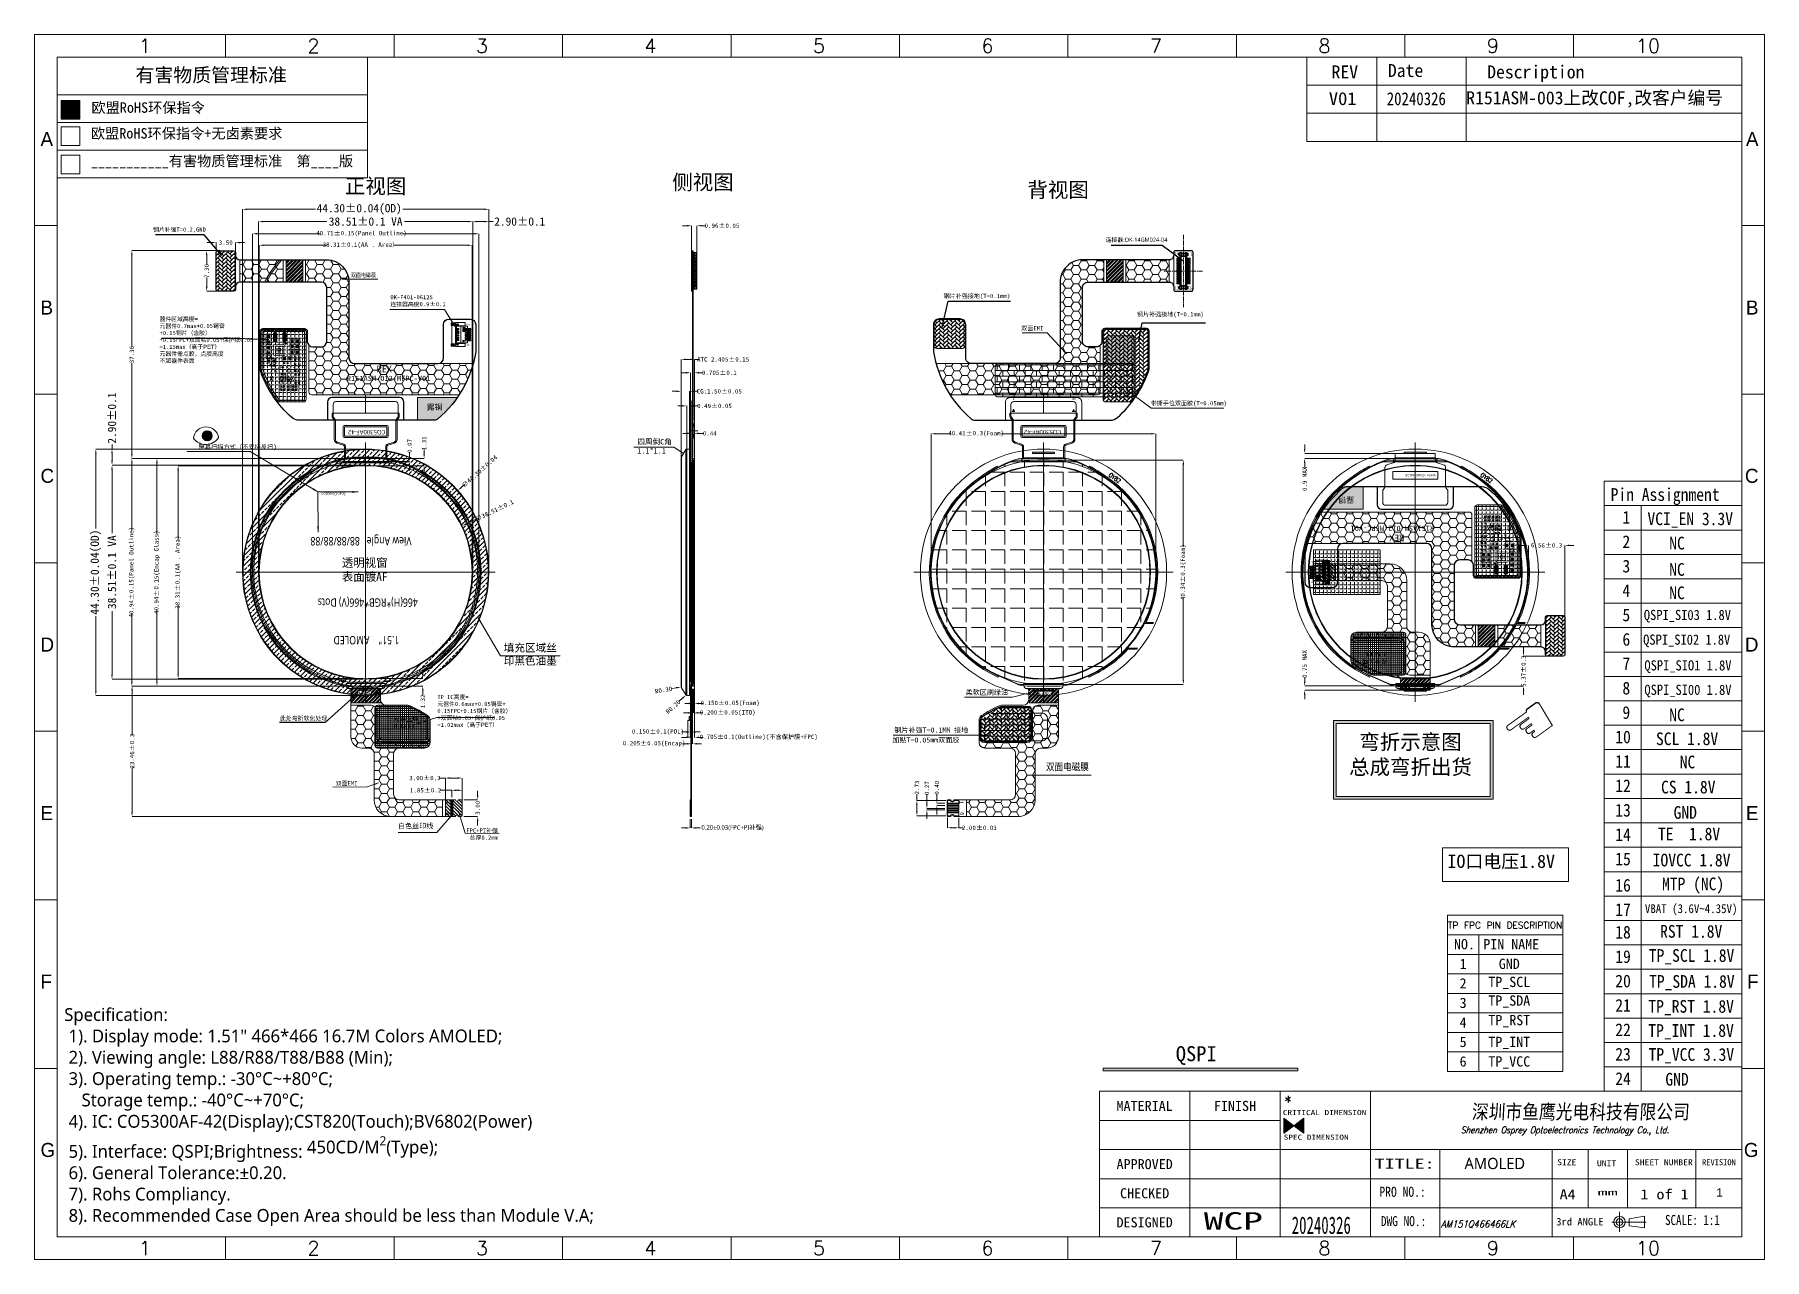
# Model space of a CAD drawing. Header units: millimetres. Extents: x -19 to 3409, y 490 to 920.
# Drawn here: x 3097.9 to 3409.1, y 644.2 to 864.5 of the extents above; entities that cross this region are included whole.
import ezdxf
from ezdxf.enums import TextEntityAlignment as Align
from ezdxf.lldxf.tags import DXFTag

# ---------------------------------------------------------------- set-up
doc = ezdxf.new("R2010")
doc.units = ezdxf.units.MM
doc.linetypes.add('CENTER2', pattern=[1.125, 0.75, -0.125, 0.125, -0.125])
doc.linetypes.add('HIDDEN2', pattern=[4.7625, 3.175, -1.5875])
doc.layers.get('0').update_dxf_attribs({"lineweight": 5})
doc.layers.get('Defpoints').update_dxf_attribs({"lineweight": 5})
for name, color, linetype in [('1.Metal', 10, 'Continuous'), ('tableText', 4, 'Continuous'), ('TEXT', 2, 'Continuous'), ('TOPLAYER', 1, 'Continuous'), ('TOPOVERLAY', 2, 'Continuous'), ('TOPPASTE', 8, 'Continuous'), ('TOPSOLDER', 216, 'Continuous')]:
    doc.layers.add(name, color=color, linetype=linetype)
for name, color, linetype, lineweight in [('COF', 4, 'Continuous', 5), ('COF-IC', 2, 'Continuous', 5), ('Component', 1, 'Continuous', 5), ('DIM', 3, 'Continuous', 5), ('EMI', 5, 'Continuous', 5), ('Encap', 210, 'Continuous', 5), ('FPC', 50, 'Continuous', 5), ('ITO', 2, 'Continuous', 5), ('Main-FPC', 2, 'Continuous', 5), ('MFPC', 50, 'Continuous', 5), ('OCA', 4, 'Continuous', 5), ('POL', 202, 'Continuous', 5), ('TAPE', 90, 'Continuous', 5), ('TAPE-Foam', 32, 'Continuous', 5), ('TFPC', 50, 'Continuous', 5), ('图框', 7, 'Continuous', 5), ('图框 @ 1', 7, 'Continuous', 5)]:
    doc.layers.add(name, color=color, linetype=linetype, lineweight=lineweight)
doc.styles.add('Arial', font='arial.ttf')
doc.styles.add('C-E02$0$HZ', font='')
doc.styles.add('MtXpl_', font='')
doc.styles.add('RD', font='ROMAND.shx', dxfattribs={"width": 0.8})
doc.styles.get("Standard").update_dxf_attribs({"font": 'txt', "bigfont": 'gbcbig.shx'})
doc.styles.add('STYLE1', font='', dxfattribs={"width": 0.9})
doc.styles.add('TEXTSTYLE_0', font='txt', dxfattribs={"width": 0.8})
doc.styles.add('TITLE', font='isocp.shx', dxfattribs={"bigfont": 'gbcbig.shx'})
doc.styles.add('tooopsys', font='simhei.ttf')
doc.styles.add('宋', font='', dxfattribs={"height": 2})
doc.styles.add('宋体', font='')
doc.styles.add('样式 3', font='italict.shx', dxfattribs={"width": 0.85, "oblique": 3})
doc.styles.add('汉字', font='')
doc.styles.add('黑体', font='simhei.ttf')
doc.styles.get('C-E02$0$HZ').set_extended_font_data('SimSun')
doc.styles.get('MtXpl_').set_extended_font_data('Microsoft YaHei')
doc.styles.get('STYLE1').set_extended_font_data('SimSun')
doc.styles.get('宋').set_extended_font_data('SimSun')
doc.styles.get('宋体').set_extended_font_data('SimSun')
doc.styles.get('汉字').set_extended_font_data('SimSun')
tags = doc.linetypes.add('CENTER', pattern=[0.6, 0.375, -0.075, 0.075, -0.075]).pattern_tags.tags
tags[10:11] = [DXFTag(74, 4), DXFTag(75, 0), DXFTag(340, '0'), DXFTag(46, 1.0), DXFTag(50, 0.0), DXFTag(44, 0.0), DXFTag(45, 0.0)]
tags[8:9] = [DXFTag(74, 4), DXFTag(75, 0), DXFTag(340, '0'), DXFTag(46, 1.0), DXFTag(50, 0.0), DXFTag(44, 0.0), DXFTag(45, 0.0)]
tags[6:7] = [DXFTag(74, 4), DXFTag(75, 0), DXFTag(340, '0'), DXFTag(46, 1.0), DXFTag(50, 0.0), DXFTag(44, 0.0), DXFTag(45, 0.0)]
tags[4:5] = [DXFTag(74, 4), DXFTag(75, 0), DXFTag(340, '0'), DXFTag(46, 1.0), DXFTag(50, 0.0), DXFTag(44, 0.0), DXFTag(45, 0.0)]
doc.dimstyles.new('DIM', dxfattribs={"dimtxt": 0.8, "dimasz": 0.8, "dimexe": 0, "dimexo": 0.5, "dimgap": 0.11, "dimtad": 0, "dimzin": 1, "dimdsep": 46, "dimtxsty": '汉字', "dimcen": 0, "dimclrd": 256, "dimclre": 256, "dimclrt": 256, "dimadec": 0, "dimazin": 0, "dimtm": 1e-09, "dimtfac": 1, "dimtofl": 0, "dimtmove": 0, "dimatfit": 3, "dimfxl": 0, "dimlwd": 5, "dimlwe": 5, "dimarcsym": 0})
doc.dimstyles.new('ISO-25$7', dxfattribs={"dimscale": 0.5, "dimtxt": 2.5, "dimasz": 2, "dimexe": 0.65, "dimexo": 0, "dimtad": 0, "dimdsep": 46, "dimtxsty": 'TITLE', "dimcen": 1.6, "dimclrd": 7, "dimclre": 73, "dimclrt": 7, "dimazin": 0, "dimtfac": 1, "dimtofl": 0, "dimtmove": 0, "dimatfit": 0, "dimfxl": 0, "dimtolj": 1, "dimlwd": 9, "dimlwe": 9, "dimarcsym": 0})
doc.dimstyles.new('RG', dxfattribs={"dimtxt": 2, "dimasz": 1, "dimexe": 0.5, "dimexo": 0.3, "dimgap": 0.3, "dimtad": 0, "dimzin": 1, "dimdsep": 46, "dimtxsty": '宋体', "dimcen": 2.5, "dimclrd": 256, "dimclre": 256, "dimclrt": 256, "dimadec": 0, "dimazin": 2, "dimtfac": 1, "dimtmove": 0, "dimatfit": 3, "dimfxl": 0, "dimarcsym": 0})
doc.dimstyles.new('标注模版', dxfattribs={"dimtxt": 1.6, "dimasz": 2, "dimexe": 0.5, "dimexo": 0.5, "dimgap": 0.2, "dimtad": 1, "dimzin": 1, "dimdsep": 46, "dimtxsty": 'Arial', "dimcen": 1, "dimclrd": 3, "dimclre": 3, "dimclrt": 3, "dimadec": 0, "dimazin": 0, "dimtp": 1.2, "dimtm": 1.2, "dimtfac": 1, "dimtmove": 0, "dimatfit": 3, "dimfxl": 0, "dimtolj": 1, "dimarcsym": 0})
pattern_1 = [(45, (-2697.2573, -506.71045), (0, 0.71842049), [1.524, -0.508]), (135, (-2696.8981, -506.35124), (7e-17, 0.71842049), [1.524, -0.508])]
pattern_2 = [(45, (698.13487, 0), (-0.336759605, 0.336759605), []), (45, (698.35938, 0), (-0.336759605, 0.336759605), [])]

msp = doc.modelspace()

# ---------------------------------------------------------------- texts
at = {"color": 1, "insert": (3352.086, 717.0131), "char_height": 2.366, "width": 43.014741, "attachment_point": 1}
msp.add_mtext('{\\fSimSun|b0|i0|c134|p2;IO口电压1.8V}', dxfattribs=at)
at = {"layer": 'COF-IC', "lineweight": 5, "char_height": 0.8, "width": 1.448706, "rotation": 180, "style": '汉字'}
for insert, attachment_point in [((3161.0018, 792.6221), 1), ((3275.8754, 792.6221), 3)]:
    msp.add_mtext('{\\fMicrosoft YaHei|b0|i0|c134|p34;\\C6;CO5300AF-42}', dxfattribs=dict(at, insert=insert, attachment_point=attachment_point))
at = {"layer": 'COF-IC', "lineweight": 5, "insert": (3344.4349, 785.489), "char_height": 0.4, "width": 1.448706, "attachment_point": 1, "style": '汉字'}
msp.add_mtext('{\\fMicrosoft YaHei|b0|i0|c134|p34;\\C6;QC1108B1F23-143-NA}', dxfattribs=at)
at = {"layer": 'DIM', "style": '汉字'}
for s, height, p in [('带撕手位双面胶(T=0.05mm)', 0.7776, (3298.6936, 797.8375)), ('柔软区刷绿油', 0.9072, (3265.4047, 745.7654)), ('加贴T=0.05mm双面胶', 0.9072, (3252.2324, 737.1993)), ('钢片补强T=0.1MM 接地', 0.9072, (3252.5726, 738.9914))]:
    msp.add_text(s, height=height, dxfattribs=at).set_placement(p)
at = {"layer": 'DIM', "color": 2, "lineweight": 5, "style": '汉字'}
msp.add_text('屏幕扫描方式（不支持反扫)', height=0.8, dxfattribs=at).set_placement((3127.3996, 789.9752))
at = {"layer": 'DIM', "color": 1, "lineweight": 5, "style": '宋体'}
for s, rotation, p in [('6', 90, (3331.9692, 768.5366)), ('1', 90, (3331.8684, 766.5171)), ('1', 270, (3171.8785, 726.6961)), ('1', 270, (3264.2801, 726.6961)), ('6', 270, (3171.7777, 724.6766)), ('6', 270, (3264.3768, 724.6766))]:
    msp.add_text(s, height=0.7392, rotation=rotation, dxfattribs=at).set_placement(p)
at = {"layer": 'DIM', "lineweight": 5}
for s, insert, char_height, width, attachment_point, style in [('钢片补强T=0.2,GND', (3119.2261, 829.8319), 0.75, 23.664937, 1, '宋体'), ('{\\fMicrosoft YaHei|b0|i0|c134|p34;连接器:OK-14GM024-04}', (3290.5922, 828.0011), 0.75, 23.664937, 1, '宋体'), ('{\\fNSimSun|b0|i0|c134|p49;\\C3;OK-F401-06125\\P连接器高度0.9%%P0.1}', (3161.913, 817.6747), 0.75, 23.664937, 1, '宋体'), ('器件区域高度=\\P元器件0.7max+0.05锡膏\\P+0.15钢片（含胶）\\P+0.15FPC+双面粘0.05+保护纸0.05\\P=1.15max（高于{\\fArial|b0|i0|c134|p34;PET}）\\P{\\C3;元器件需点胶，点胶高度\\P不超器件表面}', (3120.3866, 813.7396), 0.75, 20.274261, 1, '宋体'), ('透明视窗\\P表面镀AF', (3153.1692, 770.2911), 1.512, 42.263271, 1, '黑体'), ('TP IC高度=\\P元器件0.6max+0.05锡膏+\\P0.15FPC+0.15钢片（含胶）\\P+双面粘0.05+保护纸0.05\\P=1.02max（高于{\\fArial|b0|i0|c0|p32;PET}）', (3170.36, 745.7532), 0.75, 20.274261, 1, '宋体'), ('白色丝印线', (3169.6323, 722.6529, 0), 0.9072, 6.618456, 3, '汉字')]:
    msp.add_mtext(s, dxfattribs=dict(at, insert=insert, char_height=char_height, width=width, attachment_point=attachment_point, style=style))
at = {"layer": 'DIM'}
for s, insert, char_height, width, attachment_point, style in [('{\\fNSimSun|b0|i0|c134|p49;\\W0.85;双面电磁膜}', (3154.8139, 820.8117), 0.758646, 7.265778, 7, '宋体'), ('此处弯折软化处理', (3150.5437, 741.0881), 0.75865, 9.549617, 9, '宋体'), ('{\\fNSimSun|b0|i0|c134|p49;\\W0.85;双面电磁膜}', (3279.8545, 733.469), 1.296, 9.506698, 1, '汉字'), ('双面EMI', (3152.0843, 729.401), 0.75865, 10.956088, 7, '宋体'), ('FPC+PI补强\\P总厚0.2mm', (3181.2626, 719.6405), 0.75865, 10.956088, 9, '宋体')]:
    msp.add_mtext(s, dxfattribs=dict(at, insert=insert, char_height=char_height, width=width, attachment_point=attachment_point, style=style))
at = {"layer": 'DIM', "char_height": 0.7776, "width": 12.567143, "attachment_point": 3, "line_spacing_factor": 0.9, "style": '汉字'}
for s, insert in [('钢片补强接地(T=0.1mm)', (3273.4326, 817.9154)), ('钢片补强接地(T=0.1mm)', (3308.2362, 814.6128)), ('双面EMI', (3279.3954, 812.1011))]:
    msp.add_mtext(s, dxfattribs=dict(at, insert=insert))
at = {"layer": 'DIM', "color": 1, "lineweight": 0, "attachment_point": 1}
for s, insert, char_height, width in [('{\\fSimSun|b0|i0|c134|p54;\\C256;四周倒C角\\P1.1*1.1}', (3206.328, 791.7843), 0.98, 7.580589), ('{\\fSimSun|b0|i0|c134|p54;\\C256;填充区域丝\\P印黑色油墨}', (3182.3053, 754.9329), 1.4, 10.829413)]:
    msp.add_mtext(s, dxfattribs=dict(at, insert=insert, char_height=char_height, width=width))
at = {"layer": 'DIM', "color": 1, "lineweight": 5, "insert": (3154.3289, 781.6738), "char_height": 0.5, "width": 5.118601, "attachment_point": 1, "rotation": 180, "style": 'RD'}
msp.add_mtext('{\\fMicrosoft YaHei|b0|i0|c134|p34;   Scan Direction}', dxfattribs=at)
at = {"layer": 'Encap', "lineweight": 5, "char_height": 1.5, "attachment_point": 1, "rotation": 180, "style": 'RD'}
for s, insert, width in [('{\\fMicrosoft YaHei|b0|i0|c134|p34;View Angle:  88/88/88/88}', (3165.7125, 772.6391), 20.543918), ('{\\fMicrosoft YaHei|b0|i0|c134|p34;466(H)*RGB*466(V) Dots }', (3166.8422, 761.6101), 18.996664), ('{\\fMicrosoft YaHei|b0|i0|c134|p34;   1.51"    AMOLED }', (3164.733, 754.8476), 15.040258)]:
    msp.add_mtext(s, dxfattribs=dict(at, insert=insert, width=width))
at = {"layer": 'Main-FPC', "lineweight": 5, "insert": (3168.4713, 796.9311), "char_height": 1, "width": 5.670274, "attachment_point": 7, "style": '宋体'}
msp.add_mtext('露铜', dxfattribs=at)
at = {"layer": 'Main-FPC', "lineweight": 5, "insert": (3335.2755, 781.4525), "char_height": 1, "width": 5.670274, "attachment_point": 7, "rotation": 180, "style": '宋体'}
msp.add_mtext('露铜', dxfattribs=at)
at = {"layer": 'MFPC', "color": 255, "lineweight": 5}
for s, height, style, p in [('R151ASM-012-MFPC-V01', 0.96, '汉字', (3154.0782, 802.2124)), ('REX', 1.2, 'MtXpl_', (3159.4095, 803.7782))]:
    msp.add_text(s, height=height, dxfattribs=dict(at, style=style)).set_placement(p)
for s, height, style, p in [('R151ASM-012-MFPC-V01', 0.96, '汉字', (3349.6686, 776.1713)), ('REX', 1.2, 'MtXpl_', (3344.3373, 774.6054))]:
    msp.add_text(s, height=height, rotation=180, dxfattribs=dict(at, style=style)).set_placement(p)
at = {"layer": 'tableText', "color": 3, "lineweight": 5}
msp.add_text('TP FPC PIN DESCRIPTION', height=1.17, dxfattribs=at).set_placement((3352.184, 703.7466))
at = {"layer": 'tableText', "color": 3, "lineweight": 5, "style": 'tooopsys'}
for s, height, p in [('NO.', 1.84633, (3355.1337, 699.9963)), ('PIN NAME', 1.84633, (3363.5577, 699.9963)), ('1', 1.8463, (3354.8931, 696.4659)), ('GND', 1.84633, (3363.1987, 696.4659)), ('2', 1.8463, (3354.8931, 692.9559)), ('TP_SCL', 1.84633, (3363.1987, 693.2147)), ('3', 1.8463, (3354.8931, 689.4459)), ('TP_SDA', 1.84633, (3363.1987, 689.8606)), ('TP_RST', 1.84633, (3363.1987, 686.3506)), ('4', 1.8463, (3354.8931, 685.9359)), ('5', 1.8463, (3354.8931, 682.4259)), ('TP_INT', 1.84633, (3363.1987, 682.4259)), ('6', 1.8463, (3354.8931, 678.9159)), ('TP_VCC', 1.84633, (3363.1987, 678.9159))]:
    msp.add_text(s, height=height, dxfattribs=at).set_placement(p, align=Align.CENTER)
at = {"layer": 'TEXT', "attachment_point": 1}
for s, insert, char_height, width in [('{\\fSimSun|b0|i0|c134|p2;元件区域 0.7MAX}', (3140.179, 804.8391), 1, 6.979307), ('{\\fSimSun|b0|i0|c134|p2;元件区域 0.6MAX}', (3162.4766, 741.8307), 0.8, 5.306958)]:
    msp.add_mtext(s, dxfattribs=dict(at, insert=insert, char_height=char_height, width=width))
at = {"layer": 'TEXT', "attachment_point": 1, "rotation": 180}
for s, insert, char_height, width in [('{\\fSimSun|b0|i0|c134|p2;元件区域 0.7MAX}', (3363.5678, 773.5446), 1, 6.979307), ('{\\fSimSun|b0|i0|c134|p2;元件区域 0.6MAX}', (3341.2703, 751.3825), 0.8, 5.306958)]:
    msp.add_mtext(s, dxfattribs=dict(at, insert=insert, char_height=char_height, width=width))
at = {"layer": 'TFPC', "color": 1, "lineweight": 5, "style": '汉字'}
for s, p in [('1', (3154.4653, 747.022)), ('27', (3160.424, 747.0663)), ('27', (3343.181, 747.0663)), ('1', (3349.2084, 747.022))]:
    msp.add_text(s, height=0.1, dxfattribs=at).set_placement(p)
at = {"layer": 'TFPC', "lineweight": 5, "style": '汉字'}
msp.add_text('1', height=0.1, dxfattribs=at).set_placement((3349.2084, 747.022))
at = {"layer": 'TFPC', "color": 252, "lineweight": 5, "style": '汉字'}
msp.add_text('单层弯折区', height=0.3, dxfattribs=at).set_placement((3156.2062, 745.9555))
at = {"layer": 'TFPC', "color": 3, "lineweight": 5, "style": '汉字'}
msp.add_text('弯折区刷绿油', height=0.3, dxfattribs=at).set_placement((3278.3256, 745.9005))
at = {"layer": '图框', "color": 1, "linetype": 'Continuous', "lineweight": 5, "style": '汉字'}
for s, width, p, p2 in [('V01', 1.003536, (3330.735, 851.8404), (3335.7391, 851.8404)), ('20240326', 0.80001, (3341.1539, 851.821), (3351.7917, 851.821))]:
    msp.add_text(s, height=2.3244, dxfattribs=dict(at, width=width)).set_placement(p, p2, align=Align.FIT)
at = {"layer": '图框', "color": 3, "lineweight": 5, "style": 'STYLE1', "width": 0.9}
for s, height, p in [('Pin Assignment', 2.285163, (3381.4387, 780.6605)), ('1', 2.2852, (3383.5554, 776.558)), ('2', 2.2852, (3383.5554, 772.1686)), ('3', 2.2852, (3383.5554, 767.7792)), ('4', 2.2852, (3383.5554, 763.3898)), ('5', 2.2852, (3383.5554, 759.0004)), ('QSPI_SI03 1.8V', 1.828131, (3387.4091, 759.2302)), ('6', 2.2852, (3383.5554, 754.611)), ('QSPI_SI02 1.8V', 1.828131, (3387.2837, 754.7878)), ('7', 2.2852, (3383.5554, 750.2216)), ('QSPI_SIO1 1.8V', 1.828131, (3387.5076, 750.1562)), ('8', 2.2852, (3383.5554, 745.8322)), ('QSPI_SI00 1.8V', 1.828131, (3387.5076, 745.7642)), ('9', 2.2852, (3383.5554, 741.4428)), ('10', 2.28516, (3382.2678, 737.0534)), ('11', 2.28516, (3382.2678, 732.664)), ('12', 2.28516, (3382.2678, 728.2746)), ('13', 2.28516, (3382.2678, 723.8852)), ('14', 2.28516, (3382.2678, 719.4958)), ('15', 2.28516, (3382.2678, 715.1064)), ('16', 2.28516, (3382.2678, 710.3897)), ('17', 2.28516, (3382.2678, 706.0003)), ('18', 2.28516, (3382.2678, 701.9383)), ('19', 2.28516, (3382.2678, 697.5489)), ('20', 2.28516, (3382.2678, 693.1595)), ('21', 2.28516, (3382.2678, 688.7701)), ('22', 2.28516, (3382.2678, 684.3807)), ('23', 2.28516, (3382.2678, 679.9913)), ('24', 2.28516, (3382.2678, 675.6019))]:
    msp.add_text(s, height=height, dxfattribs=at).set_placement(p)
for s, height, p in [('VCI_EN 3.3V', 2.285163, (3395.7532, 776.2921)), ('NC', 2.28516, (3393.3761, 771.9188)), ('NC', 2.28516, (3393.3761, 767.187)), ('NC', 2.28516, (3393.3761, 762.9789)), ('NC', 2.28516, (3393.3761, 741.0319)), ('SCL 1.8V', 2.28516, (3395.188, 736.73)), ('NC', 2.28516, (3395.259, 732.5455)), ('CS 1.8V', 2.28516, (3395.4011, 728.0415)), ('GND', 2.28516, (3394.8609, 723.4729)), ('TE  1.8V', 2.28516, (3395.5386, 719.6162)), ('IOVCC 1.8V', 2.28516, (3395.9974, 714.9065)), ('MTP (NC)', 2.28516, (3396.2698, 710.625)), ('VBAT (3.6V~4.35V)', 1.599614, (3395.921, 706.5167)), ('RST 1.8V', 2.28516, (3395.9296, 702.0865)), ('GND', 2.28516, (3393.3769, 675.4836))]:
    msp.add_text(s, height=height, dxfattribs=at).set_placement(p, align=Align.CENTER)
at = {"layer": '图框', "color": 1, "lineweight": 5, "style": 'STYLE1', "width": 0.9}
for s, p in [('TP_SCL 1.8V', (3395.9906, 697.7488)), ('TP_SDA 1.8V', (3396.0423, 693.0832)), ('TP_RST 1.8V', (3395.9164, 688.5955)), ('TP_INT 1.8V', (3395.9017, 684.255)), ('TP_VCC 3.3V', (3395.9522, 679.9447))]:
    msp.add_text(s, height=2.285163, dxfattribs=at).set_placement(p, align=Align.CENTER)
at = {"layer": '图框', "linetype": 'Continuous', "lineweight": 5}
for s, height, style, width, p, p2 in [('MATERIAL', 1.80595, 'TEXTSTYLE_0', 0.763636, (3292.5442, 670.9369), (3302.6575, 670.9369)), ('FINISH', 1.80595, 'TEXTSTYLE_0', 0.84, (3310.0618, 670.9369), (3317.6468, 670.9369)), ('CRITICAL DIMENSION', 0.92645, 'TEXTSTYLE_0', 0.991837, (3322.4687, 670.1843), (3337.4772, 670.1843)), ('SPEC DIMENSION', 0.92645, 'TEXTSTYLE_0', 0.969231, (3322.6184, 665.7434), (3334.2917, 665.7434)), ('APPROVED', 1.80595, 'TEXTSTYLE_0', 0.7, (3292.5442, 660.4624), (3302.6575, 660.4624)), ('TITLE:', 1.80595, 'TEXTSTYLE_0', 1.281601, (3338.9642, 660.5442), (3349.7652, 660.5442)), ('SIZE', 1.08357, 'TEXTSTYLE_0', 0.96, (3371.8157, 661.168), (3375.2831, 661.168)), ('UNIT', 1.08357, 'TEXTSTYLE_0', 0.96, (3378.966, 660.9887), (3382.4334, 660.9887)), ('SHEET NUMBER', 1.083567, 'TEXTSTYLE_0', 0.822857, (3385.8082, 661.168), (3396.2105, 661.168)), ('REVISION', 1.08357, 'TEXTSTYLE_0', 0.763636, (3397.8818, 661.168), (3403.9497, 661.168)), ('CHECKED', 1.80595, 'TEXTSTYLE_0', 0.735, (3293.1762, 655.2252), (3302.0254, 655.2252)), ('PRO NO.:', 1.80595, 'TEXTSTYLE_0', 0.728598, (3339.836, 655.4849), (3348.1695, 655.4849)), ('A4', 1.80595, 'TEXTSTYLE_0', 0.96, (3372.2566, 655.0413), (3375.1461, 655.0413)), ('1', 1.8059, 'TEXTSTYLE_0', 2.4, (3386.7858, 655.0413), (3388.2306, 655.0413)), (' of ', 1.80595, 'TEXTSTYLE_0', 0.8, (3388.2306, 655.0413), (3394.0096, 655.0413)), ('1', 1.8059, 'TEXTSTYLE_0', 2.4, (3394.0096, 655.0413), (3395.4544, 655.0413)), ('mm', 1.08357, 'TEXTSTYLE_0', 2, (3379.0863, 655.7583), (3382.6982, 655.7583)), ('DESIGNED', 1.80595, 'TEXTSTYLE_0', 0.763636, (3292.5442, 649.9879), (3302.6575, 649.9879)), ('WCP', 3.12, '宋', 1.589353, (3308.2361, 649.599), (3318.874, 649.599)), ('20240326', 3.12, '宋', 0.596007, (3324.0608, 648.8236), (3334.6986, 648.8236)), ('DWG NO.:', 1.80595, 'TEXTSTYLE_0', 0.6793, (3340.0928, 650.2116), (3348.2714, 650.2116)), ('   3rd ANGLE', 1.354459, 'TEXTSTYLE_0', 0.72, (3368.8112, 650.335), (3380.1887, 650.335))]:
    msp.add_text(s, height=height, dxfattribs=dict(at, style=style, width=width)).set_placement(p, p2, align=Align.FIT)
at = {"layer": '图框', "color": 7, "linetype": 'ByBlock', "lineweight": 5, "ltscale": 0.55}
for s, insert, char_height, width, attachment_point in [('1', (3116.6861, 863.7592), 2.5263, 4.300321, 1), ('2', (3146.9969, 863.7592), 2.5263, 4.300321, 1), ('3', (3177.3077, 863.7592), 2.5263, 4.300321, 1), ('4', (3207.6185, 863.7592), 2.5263, 4.300321, 1), ('5', (3237.9293, 863.7592), 2.5263, 4.300321, 1), ('6', (3268.2401, 863.7592), 2.5263, 4.300321, 1), ('7', (3298.5509, 863.7592), 2.5263, 4.300321, 1), ('8', (3328.8617, 863.7592), 2.5263, 4.300321, 1), ('9', (3359.1725, 863.7592), 2.5263, 4.300321, 1), ('10', (3390.315, 863.7592), 2.52627, 4.300321, 3), ('{\\fSimSun|b0|i0|c134|p2;REV}', (3331.2239, 858.97), 2.339141, 4.300321, 1), ('{\\fSimSun|b0|i0|c134|p2;Date}', (3341.3655, 859.2341), 2.339141, 4.300321, 1), ('{\\fSimSun|b0|i0|c134|p2;Description}', (3359.2208, 858.9836), 2.339141, 19.440269, 1), ('{\\f\uffd0ￂﾼﾚￃ\ufff7\ufff3w|b0|i0|c136|p54;A}', (3098.9706, 844.48), 2.526272, 4.300321, 7), ('{\\f\uffd0ￂﾼﾚￃ\ufff7\ufff3w|b0|i0|c136|p54;A}', (3408.0306, 844.48), 2.526272, 4.300321, 9), ('{\\f\uffd0ￂﾼﾚￃ\ufff7\ufff3w|b0|i0|c134|p54;B}', (3098.9706, 814.1692), 2.526272, 4.300321, 7), ('{\\f\uffd0ￂﾼﾚￃ\ufff7\ufff3w|b0|i0|c134|p54;B}', (3408.0306, 814.1692), 2.526272, 4.300321, 9), ('{\\f\uffd0ￂﾼﾚￃ\ufff7\ufff3w|b0|i0|c134|p54;C}', (3098.9706, 783.8584), 2.526272, 4.300321, 7), ('{\\f\uffd0ￂﾼﾚￃ\ufff7\ufff3w|b0|i0|c134|p54;C}', (3408.0306, 783.8584), 2.526272, 4.300321, 9), ('{\\f\uffd0ￂﾼﾚￃ\ufff7\ufff3w|b0|i0|c134|p54;D}', (3098.9706, 753.5476), 2.526272, 4.300321, 7), ('{\\f\uffd0ￂﾼﾚￃ\ufff7\ufff3w|b0|i0|c134|p54;D}', (3408.0306, 753.5476), 2.526272, 4.300321, 9), ('{\\f\uffd0ￂﾼﾚￃ\ufff7\ufff3w|b0|i0|c134|p54;E}', (3098.9706, 723.2368), 2.526272, 4.300321, 7), ('{\\f\uffd0ￂﾼﾚￃ\ufff7\ufff3w|b0|i0|c134|p54;E}', (3408.0306, 723.2368), 2.526272, 4.300321, 9), ('{\\f\uffd0ￂﾼﾚￃ\ufff7\ufff3w|b0|i0|c134|p54;F}', (3098.9706, 692.926), 2.526272, 4.300321, 7), ('{\\f\uffd0ￂﾼﾚￃ\ufff7\ufff3w|b0|i0|c134|p54;F}', (3408.0306, 692.926), 2.526272, 4.300321, 9), ('{\\f\uffd0ￂﾼﾚￃ\ufff7\ufff3w|b0|i0|c134|p54;G}', (3098.9706, 662.6152), 2.526272, 4.300321, 7), ('{\\f\uffd0ￂﾼﾚￃ\ufff7\ufff3w|b0|i0|c134|p54;G}', (3408.0306, 662.6152), 2.526272, 4.300321, 9), ('1', (3116.6861, 644.9915), 2.5263, 4.300321, 7), ('2', (3146.9969, 644.9915), 2.5263, 4.300321, 7), ('3', (3177.3077, 644.9915), 2.5263, 4.300321, 7), ('4', (3207.6185, 644.9915), 2.5263, 4.300321, 7), ('5', (3237.9293, 644.9915), 2.5263, 4.300321, 7), ('6', (3268.2401, 644.9915), 2.5263, 4.300321, 7), ('7', (3298.5509, 644.9915), 2.5263, 4.300321, 7), ('8', (3328.8617, 644.9915), 2.5263, 4.300321, 7), ('9', (3359.1725, 644.9915), 2.5263, 4.300321, 7), ('10', (3390.315, 644.9915), 2.52627, 4.300321, 9)]:
    msp.add_mtext(s, dxfattribs=dict(at, insert=insert, char_height=char_height, width=width, attachment_point=attachment_point))
at = {"layer": '图框', "color": 1, "lineweight": 5, "attachment_point": 1}
for s, insert, char_height, width in [('{\\fSimSun|b1|i0|c134|p2;有害物质管理标准}', (3116.0472, 858.5054), 2.496, 30.095483), ('{\\fSimSun|b0|i0|c134|p2;欧盟RoHS环保指令}', (3108.1295, 852.3316), 1.872, 21.497163), ('{\\fSimSun|b0|i0|c134|p2;欧盟RoHS环保指令+无卤素要求}', (3108.0252, 847.6992), 1.872, 37.031762), ('{\\fSimSun|b0|i0|c134|p2;___________有害物质管理标准  第____版}', (3108.0252, 842.7176), 1.872, 49.566442), ('{\\fSimSun|b0|i0|c134|p2;正视图}', (3153.7338, 838.6335), 2.700215, 25.137581), ('{\\fSimSun|b0|i0|c134|p2;侧视图}', (3212.6273, 839.3342), 2.700215, 25.137581), ('{\\fSimSun|b0|i0|c134|p2;背视图}', (3276.5063, 837.9465), 2.700215, 25.137581), ('{\\fSimSun|b0|i0|c134|p2; 弯折示意图\\P总成弯折出货}', (3334.3833, 738.6527), 2.700215, 68.680505), ('{\\fSimSun|b0|i0|c134|p54;QSPI}', (3303.2042, 682.5797), 2.700215, 27.185504)]:
    msp.add_mtext(s, dxfattribs=dict(at, insert=insert, char_height=char_height, width=width))
at = {"layer": '图框', "color": 1, "linetype": 'ByBlock', "lineweight": 5, "ltscale": 0.55, "insert": (3355.4537, 854.3173), "char_height": 2.339141, "width": 58.012717, "attachment_point": 1, "style": '汉字'}
msp.add_mtext('R151ASM-003上改COF,改客户编号', dxfattribs=at)
at = {"layer": '图框', "color": 1, "linetype": 'Continuous', "lineweight": 5, "insert": (3322.6835, 673.6316), "char_height": 2.1081, "width": 3.186945, "attachment_point": 1}
msp.add_mtext('*', dxfattribs=at)
at = {"layer": '图框', "lineweight": 5, "attachment_point": 1}
for s, insert, char_height, width, style in [('{\\fSTXinwei|b0|i0|c134|p2;\\C6;深圳市鱼鹰光电科技有限公司}', (3356.4287, 672.0854), 2.6, 42.928355, '样式 3'), ('\\pxqj;{\\H0.83333x;Shenzhen Osprey Optoelectronics Technology Co., Ltd.}', (3354.4774, 668.1037), 1.43, 49.213438, '样式 3'), ('{\\fMicrosoft YaHei|b0|i0|c134|p34;\\C3;AMOLED}', (3355.1437, 662.4896), 2.022659, 9.538166, '汉字'), ('{\\fSTXinwei|b0|i0|c134|p2;\\C3;}', (3351.3425, 656.8646), 1.7, 14.975307, '样式 3'), ('AM151Q466466LK', (3350.8979, 651.2544), 1.3, 17.221614, '样式 3'), ('SCALE: 1:1', (3391.2291, 652.2198), 1.80595, 24.662918, 'TEXTSTYLE_0')]:
    msp.add_mtext(s, dxfattribs=dict(at, insert=insert, char_height=char_height, width=width, style=style))
at = {"layer": '图框', "lineweight": 5, "insert": (3400.4364, 657.0161), "char_height": 1.516528, "width": 1.895782, "attachment_point": 1}
msp.add_mtext('{\\f@Arial Unicode MS|b0|i0|c0|p34;1}', dxfattribs=at)
at = {"layer": '图框 @ 1', "lineweight": 5, "insert": (3103.2357, 689.4105), "char_height": 2.30279, "attachment_point": 1, "style": '汉字'}
msp.add_mtext('{\\fMicrosoft YaHei|b0|i0|c134|p34;\\C255;Specification:\\P 1). Display mode: 1.51" 466*466 16.7M Colors AMOLED;\\P 2). Viewing angle: L88/R88/T88/B88 (Min);\\P 3). Operating temp.: -30%%DC~+80%%DC; \\P    Storage temp.: -40%%DC~+70%%DC;\\P 4). IC: \\C1;CO5300AF-42\\C255;(Display);CST820(Touch);BV6802(Power)\\P 5). Interface: QSPI;\\A1;Brightness: 450CD/M\\H0.7x;\\S2^ ;\\H1.429x;(Type); \\P\\A0; 6). General Tolerance:%%P0.20.\\P 7). Rohs Compliancy.\\P 8). Recommended Case Open Area should be less than Module V.A;}', dxfattribs=at)

# ---------------------------------------------------------------- blocks, each defined once
blk = doc.blocks.new('*D123')
at = {"layer": 'Defpoints', "color": 0, "lineweight": 5, "transparency": 16777216}
for p in [(3161.04, 788.29), (3167.98, 788.29), (3157.46, 786.98)]:
    blk.add_point(p, dxfattribs=at)
at = {"layer": 'DIM', "lineweight": 5, "transparency": 16777216}
for p, q in [((3161.54, 788.29), (3167.98, 788.29)), ((3167.98, 789.09), (3167.98, 789.89)), ((3157.96, 786.98), (3167.98, 786.98)), ((3167.98, 786.18), (3167.98, 785.38))]:
    blk.add_line(p, q, dxfattribs=at)
for points in [[(3167.85, 789.09), (3168.11, 789.09), (3167.98, 788.29)], [(3167.85, 786.18), (3168.11, 786.18), (3167.98, 786.98)]]:
    blk.add_solid(points, dxfattribs=at)
at = {"layer": 'DIM', "lineweight": 5, "transparency": 16777216, "insert": (3167.98, 791.02), "char_height": 0.8, "attachment_point": 5, "rotation": 90, "style": '汉字'}
blk.add_mtext('1.31', dxfattribs=at)
blk = doc.blocks.new('*D119')
at = {"layer": 'Defpoints', "color": 0, "lineweight": 5, "transparency": 16777216}
for p in [(3259.21, 792.73), (3259.21, 767.83), (3299.62, 767.83)]:
    blk.add_point(p, dxfattribs=at)
at = {"layer": 'DIM', "lineweight": 5, "transparency": 16777216}
for p, q in [((3259.21, 768.33), (3259.21, 792.73)), ((3260.01, 792.73), (3262.75, 792.73)), ((3298.82, 792.73), (3271.83, 792.73)), ((3299.62, 768.33), (3299.62, 792.73))]:
    blk.add_line(p, q, dxfattribs=at)
for points in [[(3260.01, 792.86), (3260.01, 792.6), (3259.21, 792.73)], [(3298.82, 792.86), (3298.82, 792.6), (3299.62, 792.73)]]:
    blk.add_solid(points, dxfattribs=at)
at = {"layer": 'DIM', "lineweight": 5, "transparency": 16777216, "insert": (3267.29, 792.73), "char_height": 0.8, "attachment_point": 5, "style": '汉字'}
blk.add_mtext('40.41±0.3(Foam)', dxfattribs=at)
blk = doc.blocks.new('*D120')
at = {"layer": 'Defpoints', "color": 0, "lineweight": 5, "transparency": 16777216}
for p in [(3283.66, 787.99), (3304.56, 787.99), (3283.25, 747.66)]:
    blk.add_point(p, dxfattribs=at)
at = {"layer": 'DIM', "lineweight": 5, "transparency": 16777216}
for p, q in [((3284.16, 787.99), (3304.56, 787.99)), ((3304.56, 787.19), (3304.56, 772.37)), ((3304.56, 748.46), (3304.56, 763.28)), ((3283.75, 747.66), (3304.56, 747.66))]:
    blk.add_line(p, q, dxfattribs=at)
for points in [[(3304.43, 787.19), (3304.7, 787.19), (3304.56, 787.99)], [(3304.43, 748.46), (3304.7, 748.46), (3304.56, 747.66)]]:
    blk.add_solid(points, dxfattribs=at)
at = {"layer": 'DIM', "lineweight": 5, "transparency": 16777216, "insert": (3304.56, 767.82), "char_height": 0.8, "attachment_point": 5, "rotation": 90, "style": '汉字'}
blk.add_mtext('40.34±0.3(Foam)', dxfattribs=at)
blk = doc.blocks.new('R151ASM-001-PNL-V01-C')
at = {"layer": 'Encap', "lineweight": 5}
for p, q in [((1278.9, -134.09), (1278.9, -143.04)), ((1283.31, -138.56), (1274.5, -138.56))]:
    blk.add_line(p, q, dxfattribs=at)
at = {"layer": 'Encap', "color": 1, "linetype": 'CENTER', "lineweight": 5}
blk.add_circle((1278.9, -138.56), 19.15, dxfattribs=at)
at = {"layer": 'ITO', "lineweight": 5}
for p, q in [((1275.96, -118.09), (1281.85, -118.09)), ((1270.66, -119.96), (1273.94, -118.52)), ((1283.87, -118.52), (1287.15, -119.96)), ((1285.09, -158.41), (1272.72, -158.41)), ((1282.57, -159.03), (1275.24, -159.03))]:
    blk.add_line(p, q, dxfattribs=at)
for centre, radius, start, end in [((1275.96, -123.09), 5, 90, 113.829), ((1281.85, -123.09), 5, 66.171, 90), ((1278.9, -138.56), 20.35, 113.8986, 235.9029), ((1278.9, -138.56), 20.35, 304.0971, 66.1014), ((1261.89, -163.7), 10, 53.7332, 55.9029), ((1295.92, -163.7), 10, 124.0971, 126.2668), ((1281.77, -136.59), 23.62, 233.7332, 249.5096), ((1276.03, -136.59), 23.62, 290.4904, 306.2668), ((1275.24, -154.03), 5, 249.7434, 270), ((1282.57, -154.03), 5, 270, 290.2566)]:
    blk.add_arc(centre, radius, start, end, dxfattribs=at)
blk = doc.blocks.new('R151ASM-001-Form-V01-C')
at = {"layer": 'TAPE-Foam', "lineweight": 5}
h = blk.add_hatch(dxfattribs=at)
h.set_pattern_fill('ANGLE', color=32, scale=0.5)
h.set_pattern_definition([(0, (0, 0), (0, 3.4925), [2.54, -0.9525]), (90, (0, 0), (-3.4925, 2e-16), [2.54, -0.9525])])
h.paths.add_polyline_path([(2103.67, 8.46), (2100.27, 9.94, 0.103046), (2099.87, 10.02), (2091.28, 10.02, 0.103046), (2090.88, 9.94), (2087.48, 8.46, 0.583603), (2084.04, -26.82, 0.07496), (2090.07, -30.13, 0.088366), (2091.11, -30.31), (2100.04, -30.31, 0.088366), (2101.08, -30.13, 0.07496), (2107.11, -26.82, 0.583596)])
for p, q in [((2087.48, 8.46), (2090.88, 9.94)), ((2091.28, 10.02), (2099.87, 10.02)), ((2103.67, 8.46), (2100.27, 9.94)), ((2091.11, -30.31), (2100.12, -30.31))]:
    blk.add_line(p, q, dxfattribs=at)
for centre, radius, start, end in [((2091.28, 9.02), 1, 90, 113.5334), ((2099.87, 9.02), 1, 66.4666, 90), ((2095.73, -10.15), 20.35, 113.8986, 234.9704), ((2095.43, -10.15), 20.35, 305.0296, 66.1014), ((2098.04, -8.47), 23.08, 232.6532, 249.8006), ((2093.11, -8.47), 23.08, 290.1994, 307.3468), ((2091.11, -27.31), 3, 249.8006, 270), ((2100.04, -27.31), 3, 270, 290.1994)]:
    blk.add_arc(centre, radius, start, end, dxfattribs=at)
blk = doc.blocks.new('*D126')
at = {"layer": 'Defpoints', "color": 0, "lineweight": 5, "transparency": 16777216}
for p in [(3153.82, 788.29), (3115.4, 747.36), (3157.46, 747.36)]:
    blk.add_point(p, dxfattribs=at)
at = {"layer": 'DIM', "lineweight": 5, "transparency": 16777216}
for p, q in [((3153.32, 788.29), (3115.4, 788.29)), ((3115.4, 787.49), (3115.4, 775.23)), ((3115.4, 748.16), (3115.4, 760.43)), ((3156.96, 747.36), (3115.4, 747.36))]:
    blk.add_line(p, q, dxfattribs=at)
for points in [[(3115.27, 787.49), (3115.54, 787.49), (3115.4, 788.29)], [(3115.27, 748.16), (3115.54, 748.16), (3115.4, 747.36)]]:
    blk.add_solid(points, dxfattribs=at)
at = {"layer": 'DIM', "lineweight": 5, "transparency": 16777216, "insert": (3115.4, 767.83), "char_height": 0.8, "attachment_point": 5, "rotation": 90, "style": '汉字'}
blk.add_mtext('40.94±0.15(Panel Outline)', dxfattribs=at)
blk = doc.blocks.new('*D127')
at = {"layer": 'Defpoints', "color": 0, "lineweight": 5, "transparency": 16777216}
for p in [(3119.92, 788.29), (3153.87, 788.29), (3157.46, 747.36)]:
    blk.add_point(p, dxfattribs=at)
at = {"layer": 'DIM', "lineweight": 5, "transparency": 16777216}
for p, q in [((3153.37, 788.29), (3119.92, 788.29)), ((3119.92, 787.49), (3119.92, 774.66)), ((3119.92, 748.16), (3119.92, 761)), ((3156.96, 747.36), (3119.92, 747.36))]:
    blk.add_line(p, q, dxfattribs=at)
for points in [[(3119.78, 787.49), (3120.05, 787.49), (3119.92, 788.29)], [(3119.78, 748.16), (3120.05, 748.16), (3119.92, 747.36)]]:
    blk.add_solid(points, dxfattribs=at)
at = {"layer": 'DIM', "lineweight": 5, "transparency": 16777216, "insert": (3119.92, 767.83), "char_height": 0.8, "attachment_point": 5, "rotation": 90, "style": '汉字'}
blk.add_mtext('40.94±0.15(Encap Glass)', dxfattribs=at)
blk = doc.blocks.new('*D128')
at = {"layer": 'Defpoints', "color": 0, "lineweight": 5, "transparency": 16777216}
for p in [(3138.31, 826.64), (3138.31, 767.83), (3176.62, 767.83)]:
    blk.add_point(p, dxfattribs=at)
at = {"layer": 'DIM', "lineweight": 5, "transparency": 16777216}
for p, q in [((3138.31, 768.33), (3138.31, 826.64)), ((3139.11, 826.64), (3150.51, 826.64)), ((3175.82, 826.64), (3162.6, 826.64)), ((3176.62, 768.33), (3176.62, 826.64))]:
    blk.add_line(p, q, dxfattribs=at)
for points in [[(3139.11, 826.77), (3139.11, 826.51), (3138.31, 826.64)], [(3175.82, 826.77), (3175.82, 826.51), (3176.62, 826.64)]]:
    blk.add_solid(points, dxfattribs=at)
at = {"layer": 'DIM', "lineweight": 5, "transparency": 16777216, "insert": (3156.55, 826.64), "char_height": 0.8, "attachment_point": 5, "style": '汉字'}
blk.add_mtext('38.31±0.1(AA . Area）', dxfattribs=at)
blk = doc.blocks.new('*D129')
at = {"layer": 'Defpoints', "color": 0, "lineweight": 5, "transparency": 16777216}
for p in [(3137.11, 828.71), (3137.11, 767.83), (3177.82, 767.83)]:
    blk.add_point(p, dxfattribs=at)
at = {"layer": 'DIM', "lineweight": 5, "transparency": 16777216}
for p, q in [((3137.11, 768.33), (3137.11, 828.71)), ((3137.91, 828.71), (3149.31, 828.71)), ((3177.02, 828.71), (3164.11, 828.71)), ((3177.82, 768.33), (3177.82, 828.71))]:
    blk.add_line(p, q, dxfattribs=at)
for points in [[(3137.91, 828.84), (3137.91, 828.57), (3137.11, 828.71)], [(3177.02, 828.84), (3177.02, 828.57), (3177.82, 828.71)]]:
    blk.add_solid(points, dxfattribs=at)
at = {"layer": 'DIM', "lineweight": 5, "transparency": 16777216, "insert": (3156.71, 828.71), "char_height": 0.8, "attachment_point": 5, "style": '汉字'}
blk.add_mtext('40.71±0.15(Panel Outline)', dxfattribs=at)
blk = doc.blocks.new('*D130')
at = {"layer": 'Defpoints', "color": 0, "lineweight": 5, "transparency": 16777216}
for p in [(3157.46, 748.68), (3160.41, 747.36), (3167.74, 747.36)]:
    blk.add_point(p, dxfattribs=at)
at = {"layer": 'DIM', "lineweight": 5, "transparency": 16777216}
for p, q in [((3167.74, 749.48), (3167.74, 750.28)), ((3157.96, 748.68), (3167.74, 748.68)), ((3160.91, 747.36), (3167.74, 747.36)), ((3167.74, 746.56), (3167.74, 745.76))]:
    blk.add_line(p, q, dxfattribs=at)
for points in [[(3167.61, 749.48), (3167.88, 749.48), (3167.74, 748.68)], [(3167.61, 746.56), (3167.88, 746.56), (3167.74, 747.36)]]:
    blk.add_solid(points, dxfattribs=at)
at = {"layer": 'DIM', "lineweight": 5, "transparency": 16777216, "insert": (3167.74, 744.6), "char_height": 0.8, "attachment_point": 5, "rotation": 90, "style": '汉字'}
blk.add_mtext('1.32', dxfattribs=at)
blk = doc.blocks.new('*D131')
at = {"layer": 'Defpoints', "color": 0, "lineweight": 5, "transparency": 16777216}
for p in [(3161.16, 787.74), (3163.65, 787.67), (3165.36, 787.74)]:
    blk.add_point(p, dxfattribs=at)
at = {"layer": 'DIM', "lineweight": 5, "transparency": 16777216}
for p, q in [((3161.66, 787.74), (3165.36, 787.74)), ((3164.15, 787.67), (3165.36, 787.67)), ((3165.36, 788.54), (3165.36, 789.34)), ((3165.36, 786.87), (3165.36, 786.07))]:
    blk.add_line(p, q, dxfattribs=at)
for points in [[(3165.23, 788.54), (3165.49, 788.54), (3165.36, 787.74)], [(3165.23, 786.87), (3165.49, 786.87), (3165.36, 787.67)]]:
    blk.add_solid(points, dxfattribs=at)
at = {"layer": 'DIM', "lineweight": 5, "transparency": 16777216, "insert": (3165.36, 790.54), "char_height": 0.8, "attachment_point": 5, "rotation": 90, "style": '汉字'}
blk.add_mtext('0.07', dxfattribs=at)
blk = doc.blocks.new('*D132')
at = {"layer": 'Defpoints', "color": 0, "lineweight": 5, "transparency": 16777216}
for p in [(3123.72, 786.98), (3157.46, 786.98), (3157.46, 748.68)]:
    blk.add_point(p, dxfattribs=at)
at = {"layer": 'DIM', "lineweight": 5, "transparency": 16777216}
for p, q in [((3156.96, 786.98), (3123.72, 786.98)), ((3123.72, 786.18), (3123.72, 773.79)), ((3123.72, 749.48), (3123.72, 761.87)), ((3156.96, 748.68), (3123.72, 748.68))]:
    blk.add_line(p, q, dxfattribs=at)
for points in [[(3123.59, 786.18), (3123.86, 786.18), (3123.72, 786.98)], [(3123.59, 749.48), (3123.86, 749.48), (3123.72, 748.68)]]:
    blk.add_solid(points, dxfattribs=at)
at = {"layer": 'DIM', "lineweight": 5, "transparency": 16777216, "insert": (3123.72, 767.83), "char_height": 0.8, "attachment_point": 5, "rotation": 90, "style": '汉字'}
blk.add_mtext('38.31±0.1(AA . Area)', dxfattribs=at)
blk = doc.blocks.new('*D133')
at = {"layer": 'Defpoints', "color": 0, "lineweight": 5, "transparency": 16777216}
for p in [(3215.91, 748.04), (3216.61, 748.77), (3216.61, 738.12)]:
    blk.add_point(p, dxfattribs=at)
at = {"layer": 'DIM', "lineweight": 5, "transparency": 16777216}
for p, q in [((3215.91, 747.54), (3215.91, 738.12)), ((3216.61, 748.27), (3216.61, 738.12)), ((3215.11, 738.12), (3214.31, 738.12)), ((3217.41, 738.12), (3218.21, 738.12))]:
    blk.add_line(p, q, dxfattribs=at)
for points in [[(3215.11, 738.25), (3215.11, 737.99), (3215.91, 738.12)], [(3217.41, 738.25), (3217.41, 737.99), (3216.61, 738.12)]]:
    blk.add_solid(points, dxfattribs=at)
at = {"layer": 'DIM', "lineweight": 5, "transparency": 16777216, "insert": (3228.18, 738.12), "char_height": 0.8, "attachment_point": 5, "style": '汉字'}
blk.add_mtext('0.705±0.1(Outline)(不含保护膜+FPC)', dxfattribs=at)
blk = doc.blocks.new('*D134')
at = {"layer": 'Defpoints', "color": 0, "lineweight": 5, "transparency": 16777216}
for p in [(3216.26, 747.36), (3216.46, 747.36), (3216.26, 742.52)]:
    blk.add_point(p, dxfattribs=at)
at = {"layer": 'DIM', "lineweight": 5, "transparency": 16777216}
for p, q in [((3216.26, 746.86), (3216.26, 742.52)), ((3216.46, 746.86), (3216.46, 742.52)), ((3215.46, 742.52), (3214.66, 742.52)), ((3217.26, 742.52), (3218.06, 742.52))]:
    blk.add_line(p, q, dxfattribs=at)
for points in [[(3215.46, 742.66), (3215.46, 742.39), (3216.26, 742.52)], [(3217.26, 742.66), (3217.26, 742.39), (3216.46, 742.52)]]:
    blk.add_solid(points, dxfattribs=at)
at = {"layer": 'DIM', "lineweight": 5, "transparency": 16777216, "insert": (3222.6, 742.52), "char_height": 0.8, "attachment_point": 5, "style": '汉字'}
blk.add_mtext('0.200±0.05(ITO)', dxfattribs=at)
blk = doc.blocks.new('*D135')
at = {"layer": 'Defpoints', "color": 0, "lineweight": 5, "transparency": 16777216}
for p in [(3215.91, 748.04), (3216.06, 748.04), (3216.06, 739.09)]:
    blk.add_point(p, dxfattribs=at)
at = {"layer": 'DIM', "lineweight": 5, "transparency": 16777216}
for p, q in [((3215.91, 747.54), (3215.91, 739.09)), ((3216.06, 747.54), (3216.06, 739.09)), ((3215.11, 739.09), (3214.31, 739.09)), ((3216.86, 739.09), (3217.66, 739.09))]:
    blk.add_line(p, q, dxfattribs=at)
for points in [[(3215.11, 739.22), (3215.11, 738.96), (3215.91, 739.09)], [(3216.86, 739.22), (3216.86, 738.96), (3216.06, 739.09)]]:
    blk.add_solid(points, dxfattribs=at)
at = {"layer": 'DIM', "lineweight": 5, "transparency": 16777216, "insert": (3210.06, 739.09), "char_height": 0.8, "attachment_point": 5, "style": '汉字'}
blk.add_mtext('0.150±0.1(POL)', dxfattribs=at)
blk = doc.blocks.new('*D136')
at = {"layer": 'Defpoints', "color": 0, "lineweight": 5, "transparency": 16777216}
for p in [(3216.46, 747.36), (3216.61, 747.66), (3216.61, 744.22)]:
    blk.add_point(p, dxfattribs=at)
at = {"layer": 'DIM', "lineweight": 5, "transparency": 16777216}
for p, q in [((3216.61, 747.16), (3216.61, 744.22)), ((3215.66, 744.22), (3214.86, 744.22)), ((3216.46, 746.86), (3216.46, 744.22)), ((3217.41, 744.22), (3218.21, 744.22))]:
    blk.add_line(p, q, dxfattribs=at)
for points in [[(3215.66, 744.35), (3215.66, 744.08), (3216.46, 744.22)], [(3217.41, 744.35), (3217.41, 744.08), (3216.61, 744.22)]]:
    blk.add_solid(points, dxfattribs=at)
at = {"layer": 'DIM', "lineweight": 5, "transparency": 16777216, "insert": (3223.03, 744.22), "char_height": 0.8, "attachment_point": 5, "style": '汉字'}
blk.add_mtext('0.150±0.05(Foam)', dxfattribs=at)
blk = doc.blocks.new('*D137')
at = {"layer": 'Defpoints', "color": 0, "lineweight": 5, "transparency": 16777216}
for p in [(3216.06, 747.36), (3216.26, 747.36), (3216.06, 736.96)]:
    blk.add_point(p, dxfattribs=at)
at = {"layer": 'DIM', "lineweight": 5, "transparency": 16777216}
for p, q in [((3216.06, 746.86), (3216.06, 736.96)), ((3216.26, 746.86), (3216.26, 736.96)), ((3215.26, 736.96), (3214.46, 736.96)), ((3217.06, 736.96), (3217.86, 736.96))]:
    blk.add_line(p, q, dxfattribs=at)
for points in [[(3215.26, 737.1), (3215.26, 736.83), (3216.06, 736.96)], [(3217.06, 737.1), (3217.06, 736.83), (3216.26, 736.96)]]:
    blk.add_solid(points, dxfattribs=at)
at = {"layer": 'DIM', "lineweight": 5, "transparency": 16777216, "insert": (3209.35, 736.96), "char_height": 0.8, "attachment_point": 5, "style": '汉字'}
blk.add_mtext('0.205±0.05(Encap)', dxfattribs=at)
blk = doc.blocks.new('*D138')
at = {"layer": 'Defpoints', "color": 0, "lineweight": 5, "transparency": 16777216}
for p in [(3216.12, 792.3), (3216.56, 792.8), (3216.56, 792.25)]:
    blk.add_point(p, dxfattribs=at)
at = {"layer": 'DIM', "lineweight": 5, "transparency": 16777216}
for p, q in [((3215.32, 792.8), (3214.52, 792.8)), ((3216.12, 792.8), (3216.12, 792.8)), ((3216.56, 792.75), (3216.56, 792.8)), ((3217.36, 792.8), (3218.16, 792.8))]:
    blk.add_line(p, q, dxfattribs=at)
for points in [[(3215.32, 792.94), (3215.32, 792.67), (3216.12, 792.8)], [(3217.36, 792.94), (3217.36, 792.67), (3216.56, 792.8)]]:
    blk.add_solid(points, dxfattribs=at)
at = {"layer": 'DIM', "lineweight": 5, "transparency": 16777216, "insert": (3219.37, 792.8), "char_height": 0.8, "attachment_point": 5, "style": '汉字'}
blk.add_mtext('0.44', dxfattribs=at)
blk = doc.blocks.new('R151ASM-001-PNL-V01-B')
at = {"layer": 'Encap', "lineweight": 5}
for p in [(1232.85, -157.76), (1233.06, -117.45)]:
    blk.add_line(p, (1232.85, -117.45), dxfattribs=at)
at = {"layer": 'Encap', "linetype": 'Continuous', "lineweight": 5}
blk.add_line((1233.06, -157.76), (1232.85, -157.76), dxfattribs=at)
at = {"layer": 'ITO', "lineweight": 5}
for p, q in [((1233.26, -117.45), (1233.06, -117.45)), ((1233.06, -117.45), (1233.06, -158.38)), ((1233.26, -158.38), (1233.26, -117.45)), ((1233.26, -158.38), (1233.06, -158.38))]:
    blk.add_line(p, q, dxfattribs=at)
blk = doc.blocks.new('R151ASM-001-PNLA-V01-B')
at = {"layer": 'POL', "lineweight": 5}
for p, q in [((1731.52, -157.47), (1731.52, -118.03)), ((1731.67, -118.03), (1731.52, -118.03)), ((1731.67, -157.47), (1731.52, -157.47))]:
    blk.add_line(p, q, dxfattribs=at)
at = {"layer": 'ITO', "lineweight": 5}
blk.add_blockref('R151ASM-001-PNL-V01-B', (498.82, 0.1), dxfattribs=at)
blk = doc.blocks.new('R143ASM-001-COF-V01-B')
at = {"layer": 'COF', "lineweight": 5}
h = blk.add_hatch(dxfattribs=at)
h.set_pattern_fill('CROSS', color=256, scale=0.005)
h.paths.add_polyline_path([(1471.64, -141.18), (1471.64, -141.88), (1471.57, -141.88), (1471.57, -142.2), (1471.64, -142.2), (1471.64, -142.13), (1471.87, -142.13, 0.029231)])
h.paths.add_polyline_path([(1471.64, -143.73), (1471.64, -144.44, 0.029231), (1471.87, -143.48), (1471.64, -143.48), (1471.64, -143.42), (1471.57, -143.42), (1471.57, -143.73)])
for p, q in [((1471.43, -137.42), (1471.5, -137.42)), ((1471.43, -148.2), (1471.43, -137.42)), ((1471.5, -137.42), (1471.5, -148.2)), ((1471.5, -148.2), (1471.43, -148.2))]:
    blk.add_line(p, q, dxfattribs=at)
at = {"layer": 'COF', "color": 2, "lineweight": 5}
for p, q in [((1471.57, -137.42), (1471.5, -137.42)), ((1471.57, -142.35), (1471.57, -137.42)), ((1471.5, -142.35), (1471.57, -142.35)), ((1471.5, -143.26), (1471.57, -143.26)), ((1471.57, -143.26), (1471.57, -148.2)), ((1471.57, -148.2), (1471.5, -148.2))]:
    blk.add_line(p, q, dxfattribs=at)
at = {"layer": 'COF', "color": 5, "lineweight": 5}
for p, q in [((1471.64, -138.09), (1471.57, -138.09)), ((1471.64, -141.88), (1471.64, -138.09)), ((1471.57, -141.88), (1471.64, -141.88)), ((1471.57, -143.73), (1471.64, -143.73)), ((1471.64, -145.88), (1471.57, -145.88)), ((1471.64, -143.73), (1471.64, -145.88))]:
    blk.add_line(p, q, dxfattribs=at)
at = {"layer": 'COF', "color": 1, "linetype": 'CENTER', "lineweight": 5}
blk.add_lwpolyline([(1472.51, -142.81), (1471.28, -142.81)], dxfattribs=at)
at = {"layer": 'COF', "lineweight": 5}
for points in [[(1471.87, -142.13, 0.029231), (1471.64, -141.18)], [(1471.87, -143.48, -0.029231), (1471.64, -144.44)]]:
    blk.add_lwpolyline(points, format="xyb", dxfattribs=at)
at = {"layer": 'COF-IC', "lineweight": 5}
for p, q in [((1471.64, -142.2), (1471.57, -142.2)), ((1471.57, -142.2), (1471.57, -142.34)), ((1471.57, -142.34), (1471.64, -142.34)), ((1471.87, -142.13), (1471.64, -142.13)), ((1471.64, -142.13), (1471.64, -143.48)), ((1471.64, -142.34), (1471.64, -142.2)), ((1471.87, -143.48), (1471.87, -142.13)), ((1471.57, -143.28), (1471.64, -143.28)), ((1471.57, -143.42), (1471.57, -143.28)), ((1471.64, -143.42), (1471.57, -143.42)), ((1471.64, -143.28), (1471.64, -143.42)), ((1471.64, -143.48), (1471.87, -143.48))]:
    blk.add_line(p, q, dxfattribs=at)
blk = doc.blocks.new('R151ASM-001-Form-V01-B')
at = {"layer": 'TAPE', "color": 32, "lineweight": 5}
blk.add_line((1981.47, -119.25), (1981.47, -159.57), dxfattribs=at)
at = {"layer": 'TAPE-Foam', "linetype": 'Continuous', "lineweight": 5}
for p, q in [((1981.62, -119.25), (1981.47, -119.25)), ((1981.62, -159.57), (1981.62, -119.25))]:
    blk.add_line(p, q, dxfattribs=at)
at = {"layer": 'TAPE-Foam', "lineweight": 5}
blk.add_line((1981.62, -159.57), (1981.47, -159.57), dxfattribs=at)
blk = doc.blocks.new('*D124')
at = {"layer": 'Defpoints', "color": 0, "lineweight": 5, "transparency": 16777216}
for p in [(3216.61, 803.7), (3215.91, 786.59), (3216.61, 787.21)]:
    blk.add_point(p, dxfattribs=at)
at = {"layer": 'DIM', "lineweight": 5, "transparency": 16777216}
for p, q in [((3215.11, 803.7), (3214.31, 803.7)), ((3215.91, 787.09), (3215.91, 803.7)), ((3216.61, 787.71), (3216.61, 803.7)), ((3217.41, 803.7), (3218.21, 803.7))]:
    blk.add_line(p, q, dxfattribs=at)
for points in [[(3215.11, 803.83), (3215.11, 803.56), (3215.91, 803.7)], [(3217.41, 803.83), (3217.41, 803.56), (3216.61, 803.7)]]:
    blk.add_solid(points, dxfattribs=at)
at = {"layer": 'DIM', "lineweight": 5, "transparency": 16777216, "insert": (3221.1, 803.7), "char_height": 0.8, "attachment_point": 5, "style": '汉字'}
blk.add_mtext('0.705±0.1', dxfattribs=at)
blk = doc.blocks.new('*D125')
at = {"layer": 'Defpoints', "color": 0, "lineweight": 5, "transparency": 16777216}
for p in [(3217.05, 830.15), (3217.05, 824.74), (3216.09, 824.34)]:
    blk.add_point(p, dxfattribs=at)
at = {"layer": 'DIM', "lineweight": 5, "transparency": 16777216}
for p, q in [((3215.29, 830.15), (3214.49, 830.15)), ((3216.09, 824.84), (3216.09, 830.15)), ((3217.05, 825.24), (3217.05, 830.15)), ((3217.85, 830.15), (3218.65, 830.15))]:
    blk.add_line(p, q, dxfattribs=at)
for points in [[(3215.29, 830.28), (3215.29, 830.01), (3216.09, 830.15)], [(3217.85, 830.28), (3217.85, 830.01), (3217.05, 830.15)]]:
    blk.add_solid(points, dxfattribs=at)
at = {"layer": 'DIM', "lineweight": 5, "transparency": 16777216, "insert": (3221.56, 830.15), "char_height": 0.8, "attachment_point": 5, "style": '汉字'}
blk.add_mtext('0.96%%P0.05', dxfattribs=at)
blk = doc.blocks.new('*D121')
at = {"layer": 'Defpoints', "color": 0, "lineweight": 5, "transparency": 16777216}
for p in [(3115.4, 825.66), (3131.77, 825.66), (3153.82, 788.29)]:
    blk.add_point(p, dxfattribs=at)
at = {"layer": 'DIM', "lineweight": 5, "transparency": 16777216}
for p, q in [((3131.27, 825.66), (3115.4, 825.66)), ((3115.4, 824.86), (3115.4, 808.45)), ((3115.4, 789.09), (3115.4, 805.5)), ((3153.32, 788.29), (3115.4, 788.29))]:
    blk.add_line(p, q, dxfattribs=at)
for points in [[(3115.27, 824.86), (3115.54, 824.86), (3115.4, 825.66)], [(3115.27, 789.09), (3115.54, 789.09), (3115.4, 788.29)]]:
    blk.add_solid(points, dxfattribs=at)
at = {"layer": 'DIM', "lineweight": 5, "transparency": 16777216, "insert": (3115.4, 806.97), "char_height": 0.8, "attachment_point": 5, "rotation": 90, "style": '汉字'}
blk.add_mtext('37.36', dxfattribs=at)
blk = doc.blocks.new('*D122')
at = {"layer": 'Defpoints', "color": 0, "lineweight": 5, "transparency": 16777216}
for p in [(3115.44, 747.36), (3157.46, 747.36), (3164.47, 723.9)]:
    blk.add_point(p, dxfattribs=at)
at = {"layer": 'DIM', "lineweight": 5, "transparency": 16777216}
for p, q in [((3156.96, 747.36), (3115.44, 747.36)), ((3115.44, 746.56), (3115.44, 738.53)), ((3115.44, 724.7), (3115.44, 732.72)), ((3163.97, 723.9), (3115.44, 723.9))]:
    blk.add_line(p, q, dxfattribs=at)
for points in [[(3115.3, 746.56), (3115.57, 746.56), (3115.44, 747.36)], [(3115.3, 724.7), (3115.57, 724.7), (3115.44, 723.9)]]:
    blk.add_solid(points, dxfattribs=at)
at = {"layer": 'DIM', "lineweight": 5, "transparency": 16777216, "insert": (3115.44, 735.63), "char_height": 0.8, "attachment_point": 5, "rotation": 90, "style": '汉字'}
blk.add_mtext('23.46±0.3', dxfattribs=at)
blk = doc.blocks.new('*D117')
at = {"layer": 'Defpoints', "color": 0, "lineweight": 5, "transparency": 16777216}
for p in [(3174.62, 726.9), (3174.62, 723.9), (3177.61, 723.9)]:
    blk.add_point(p, dxfattribs=at)
at = {"layer": 'DIM', "lineweight": 5, "transparency": 16777216}
for p, q in [((3177.61, 727.7), (3177.61, 728.5)), ((3175.12, 726.9), (3177.61, 726.9)), ((3175.12, 723.9), (3177.61, 723.9)), ((3177.61, 723.1), (3177.61, 722.3))]:
    blk.add_line(p, q, dxfattribs=at)
for points in [[(3177.48, 727.7), (3177.74, 727.7), (3177.61, 726.9)], [(3177.48, 723.1), (3177.74, 723.1), (3177.61, 723.9)]]:
    blk.add_solid(points, dxfattribs=at)
at = {"layer": 'DIM', "lineweight": 5, "transparency": 16777216, "insert": (3177.61, 725.46), "char_height": 0.8, "attachment_point": 5, "rotation": 90, "style": '汉字'}
blk.add_mtext('3.00', dxfattribs=at)
blk = doc.blocks.new('*D118')
at = {"layer": 'Defpoints', "color": 0, "lineweight": 5, "transparency": 16777216}
for p in [(3174.81, 730.81), (3171.81, 726.45), (3174.81, 726.39)]:
    blk.add_point(p, dxfattribs=at)
at = {"layer": 'DIM', "lineweight": 5, "transparency": 16777216}
for p, q in [((3171.81, 730.81), (3170.74, 730.81)), ((3171.81, 726.95), (3171.81, 730.81)), ((3174.01, 730.81), (3172.61, 730.81)), ((3174.81, 726.89), (3174.81, 730.81))]:
    blk.add_line(p, q, dxfattribs=at)
for points in [[(3172.61, 730.95), (3172.61, 730.68), (3171.81, 730.81)], [(3174.01, 730.95), (3174.01, 730.68), (3174.81, 730.81)]]:
    blk.add_solid(points, dxfattribs=at)
at = {"layer": 'DIM', "lineweight": 5, "transparency": 16777216, "insert": (3168.13, 730.81), "char_height": 0.8, "attachment_point": 5, "style": '汉字'}
blk.add_mtext('3.00%%P0.3', dxfattribs=at)
blk = doc.blocks.new('R151ASM-003-MFPC-V01-C')
at = {"lineweight": 5}
h = blk.add_hatch(dxfattribs=at)
h.set_pattern_fill('ANSI32', color=252, scale=0.05, angle=180)
h.set_pattern_definition([(225, (-2697.2573, -506.71045), (0.336759605, -0.336759605), []), (225, (-2697.4818, -506.71045), (0.336759605, -0.336759605), [])])
h.paths.add_polyline_path([(11.33, 20.77), (14.33, 20.77), (14.33, 24.77), (11.33, 24.77)])
h = blk.add_hatch(color=7, dxfattribs=at)
h.dxf.hatch_style = 1
h.paths.add_polyline_path([(16.29, 10.62, 0.414214), (15.79, 11.12), (11.79, 11.12, 0.414214), (11.29, 10.62), (11.29, 6.12), (15.79, 6.12, -0.414214), (16.29, 5.62)])
h = blk.add_hatch(dxfattribs=at)
h.set_pattern_fill('AR-B816', color=6, scale=0.005)
h.set_pattern_definition([(0, (-2578.0612, -802.2023), (0, 1.016), []), (90, (-2578.0612, -802.2023), (-1.016, 1.016), [1.016, -1.016])])
h.paths.add_polyline_path([(16.29, 5.62, 0.414214), (15.79, 6.12), (-8.21, 6.12, 0.414214), (-8.71, 5.62), (-8.71, 0.62, 0.414214), (-8.21, 0.12), (15.79, 0.12, 0.414214), (16.29, 0.62)])
at = {"layer": 'EMI', "lineweight": 5}
h = blk.add_hatch(dxfattribs=at)
h.set_pattern_fill('HONEY', color=256, scale=0.3)
h.set_pattern_definition([(0, (-5087.7015, -1011.5353), (1.42875, 0.8248892), [0.9525, -1.905]), (120, (-5087.7015, -1011.5353), (-1.42875, 0.8248892), [0.9525, -1.905]), (60, (-5087.7015, -1011.5353), (3e-09, 1.64977839), [-1.905, 0.9525])])
h.paths.add_polyline_path([(14.83, 24.77), (14.83, 20.77), (22.61, 20.77), (22.61, 24.77)])
edge = h.paths.add_edge_path()
edge.add_line((10.83, 20.77), (10.83, 24.77))
edge.add_line((10.83, 24.77), (7, 24.77))
edge.add_arc((7, 20.77), 4, 90, 180)
edge.add_line((3, 20.77), (3, 7.14))
edge.add_arc((2, 7.14), 1, 270, 360, ccw=False)
edge.add_line((2, 6.14), (-19.34, 6.14))
edge.add_arc((0, 11.44), 20.05, 195.3254, 213.0486)
edge.add_line((-16.81, 0.5), (9.7, 0.5))
edge.add_arc((9.7, 1), 0.5, 270, 360)
edge.add_line((10.2, 1), (10.2, 9.4))
edge.add_arc((9.5, 10.12), 1, 270, 314.427, ccw=False)
edge.add_line((9.5, 9.12), (8, 9.12))
edge.add_arc((8, 10.12), 1, 180, 270, ccw=False)
edge.add_line((7, 10.12), (7, 19.77))
edge.add_arc((8, 19.77), 1, 90, 180, ccw=False)
edge.add_line((8, 20.77), (10.83, 20.77))
at = {"layer": 'FPC', "lineweight": 5}
h = blk.add_hatch(dxfattribs=at)
h.set_pattern_fill('AR-HBONE', color=4, scale=0.005)
h.set_pattern_definition(pattern_1)
edge = h.paths.add_edge_path()
edge.add_line((-14.1, 9.34), (-14.1, 13.14))
edge.add_arc((-15, 13.14), 0.9, 360, 450)
edge.add_line((-15, 14.04), (-18.8, 14.04))
edge.add_arc((-18.8, 13.14), 0.9, 90, 180)
edge.add_line((-19.7, 13.14), (-19.7, 9.34))
edge.add_arc((-19.2, 9.34), 0.5, 180, 270)
edge.add_line((-19.2, 8.84), (-14.6, 8.84))
edge.add_arc((-14.6, 9.34), 0.5, 270, 360)
h = blk.add_hatch(dxfattribs=at)
h.set_pattern_fill('AR-HBONE', color=4, scale=0.005)
h.set_pattern_definition(pattern_1)
edge = h.paths.add_edge_path()
edge.add_arc((15.4, -0.28), 0.5, 270, 322.7268, ccw=False)
edge.add_line((15.4, -0.78), (11.2, -0.78))
edge.add_arc((11.2, -0.28), 0.5, 180, 270, ccw=False)
edge.add_line((10.7, -0.28), (10.7, 11.92))
edge.add_arc((11, 11.92), 0.3, 90, 180, ccw=False)
edge.add_line((11, 12.22), (18.5, 12.22))
edge.add_arc((18.5, 11.92), 0.3, 0, 90, ccw=False)
edge.add_line((18.8, 11.92), (18.8, 5.36))
edge.add_arc((17, 5.36), 1.8, -19.6507, 0, ccw=False)
edge.add_arc((0.01, 11.43), 19.84, 322.7268, 340.3493, ccw=False)
at = {"color": 252, "lineweight": 5}
for p, q in [((-5.67, -2.51), (-5.67, -2.41)), ((-5.67, -2.41), (-5.47, -2.41)), ((-5.17, -2.51), (-5.67, -2.51)), ((-5.47, -2.41), (-5.47, -2.11)), ((-5.47, -2.11), (-5.37, -2.11)), ((-5.37, -2.11), (-5.37, -2.41)), ((-5.37, -2.41), (-5.17, -2.41)), ((5.37, -2.41), (5.17, -2.41)), ((5.37, -2.41), (5.17, -2.41)), ((5.17, -2.51), (5.67, -2.51)), ((5.47, -2.11), (5.37, -2.11)), ((5.37, -2.11), (5.37, -2.41)), ((5.47, -2.41), (5.47, -2.11)), ((5.67, -2.41), (5.47, -2.41)), ((5.67, -2.51), (5.67, -2.41)), ((5.67, -2.41), (5.67, -2.51))]:
    blk.add_line(p, q, dxfattribs=at)
at = {"color": 2, "linetype": 'Continuous', "lineweight": 5}
for points in [[(23.96, 24.86), (24.61, 24.86), (24.61, 25.09), (23.96, 25.09)], [(26.36, 25.09), (25.71, 25.09), (25.71, 24.86), (26.36, 24.86)], [(23.96, 24.46), (24.61, 24.46), (24.61, 24.69), (23.96, 24.69)], [(23.96, 24.06), (24.61, 24.06), (24.61, 24.29), (23.96, 24.29)], [(23.96, 23.66), (24.61, 23.66), (24.61, 23.89), (23.96, 23.89)], [(23.96, 23.26), (24.61, 23.26), (24.61, 23.49), (23.96, 23.49)], [(23.96, 22.86), (24.61, 22.86), (24.61, 23.09), (23.96, 23.09)], [(23.96, 22.46), (24.61, 22.46), (24.61, 22.69), (23.96, 22.69)], [(23.96, 22.06), (24.61, 22.06), (24.61, 22.29), (23.96, 22.29)], [(23.96, 21.66), (24.61, 21.66), (24.61, 21.89), (23.96, 21.89)], [(26.36, 24.69), (25.71, 24.69), (25.71, 24.46), (26.36, 24.46)], [(26.36, 24.29), (25.71, 24.29), (25.71, 24.06), (26.36, 24.06)], [(26.36, 23.89), (25.71, 23.89), (25.71, 23.66), (26.36, 23.66)], [(26.36, 23.49), (25.71, 23.49), (25.71, 23.26), (26.36, 23.26)], [(26.36, 23.09), (25.71, 23.09), (25.71, 22.86), (26.36, 22.86)], [(26.36, 22.69), (25.71, 22.69), (25.71, 22.46), (26.36, 22.46)], [(26.36, 22.29), (25.71, 22.29), (25.71, 22.06), (26.36, 22.06)], [(26.36, 21.89), (25.71, 21.89), (25.71, 21.66), (26.36, 21.66)], [(23.96, 21.26), (24.61, 21.26), (24.61, 21.49), (23.96, 21.49)], [(23.96, 20.86), (24.61, 20.86), (24.61, 21.09), (23.96, 21.09)], [(23.96, 20.46), (24.61, 20.46), (24.61, 20.69), (23.96, 20.69)], [(26.36, 21.49), (25.71, 21.49), (25.71, 21.26), (26.36, 21.26)], [(26.36, 21.09), (25.71, 21.09), (25.71, 20.86), (26.36, 20.86)], [(26.36, 20.69), (25.71, 20.69), (25.71, 20.46), (26.36, 20.46)]]:
    blk.add_lwpolyline(points, close=True, dxfattribs=at)
at = {"color": 2, "lineweight": 5}
for points in [[(24.33, 25.55), (24.33, 26), (24.86, 26), (24.86, 25.55)], [(25.46, 25.55), (25.46, 26), (25.99, 26), (25.99, 25.55)], [(24.33, 20), (24.33, 19.55), (24.86, 19.55), (24.86, 20)], [(25.46, 20), (25.46, 19.55), (25.99, 19.55), (25.99, 20)]]:
    blk.add_lwpolyline(points, close=True, dxfattribs=at)
at = {"color": 252, "lineweight": 5}
blk.add_lwpolyline([(14.33, 20.77), (11.33, 20.77), (11.33, 24.77), (14.33, 24.77)], close=True, dxfattribs=at)
at = {"color": 6, "lineweight": 5}
blk.add_lwpolyline([(16.29, 5.62, 0.414214), (15.79, 6.12), (-8.21, 6.12, 0.414214), (-8.71, 5.62), (-8.71, 0.62, 0.414214), (-8.21, 0.12), (15.79, 0.12, 0.414214), (16.29, 0.62), (16.29, 10.62, 0.414214), (15.79, 11.12), (11.79, 11.12, 0.414214), (11.29, 10.62), (11.29, 6.12)], format="xyb", dxfattribs=at)
at = {"layer": 'EMI', "lineweight": 5}
for p, q in [((10.2, 9.4), (10.2, 1)), ((9.7, 0.5), (-16.81, 0.5))]:
    blk.add_line(p, q, dxfattribs=at)
for points in [[(10.83, 20.77), (10.83, 24.77)], [(14.83, 24.77), (14.83, 20.77)], [(22.61, 24.77), (22.61, 20.77)], [(-13, 6.14), (-19.34, 6.14)]]:
    blk.add_lwpolyline(points, dxfattribs=at)
blk.add_arc((9.7, 1), 0.5, 270, 0, dxfattribs=at)
at = {"layer": 'FPC', "color": 1, "linetype": 'CENTER2', "lineweight": 5}
for points in [[(25.16, 29.3), (25.16, 16.25)], [(28.61, 22.77), (21.72, 22.77)]]:
    blk.add_lwpolyline(points, dxfattribs=at)
at = {"layer": 'FPC', "color": 4, "lineweight": 5}
for points in [[(23.41, 19.42), (23.41, 26.12, -0.414214), (23.71, 26.42), (26.61, 26.42, -0.414214), (26.91, 26.12), (26.91, 19.42, -0.414214), (26.61, 19.12), (23.71, 19.12, -0.414214)], [(-14.1, 9.34), (-14.1, 13.14, 0.414214), (-15, 14.04), (-18.8, 14.04, 0.414214), (-19.7, 13.14), (-19.7, 9.34, 0.414214), (-19.2, 8.84), (-14.6, 8.84, 0.414214)], [(15.8, -0.59, -0.234211), (15.4, -0.78), (11.2, -0.78, -0.414214), (10.7, -0.28), (10.7, 11.92, -0.414214), (11, 12.22), (18.5, 12.22, -0.414214), (18.8, 11.92), (18.8, 5.36, -0.085953), (18.7, 4.76, -0.077044)]]:
    blk.add_lwpolyline(points, format="xyb", close=True, dxfattribs=at)
at = {"layer": 'FPC', "color": 7, "linetype": 'Continuous', "lineweight": 5}
for points in [[(24.52, 24.9), (24.37, 24.9), (24.36, 24.91), (24.16, 24.91), (24.16, 25.03), (24.36, 25.03), (24.37, 25.05), (24.52, 25.05)], [(24.5, 24.93), (24.5, 25.02)], [(24.53, 25.04), (24.53, 25.04), (24.51, 25.03)], [(24.53, 24.91), (24.53, 24.91), (24.51, 24.92), (24.51, 24.94), (24.51, 24.97), (24.51, 24.99), (24.51, 25.01), (24.51, 25.03)], [(24.52, 25.47), (24.52, 25.25), (24.62, 25.25)], [(24.63, 25.25), (24.63, 25.1), (24.52, 25.1), (24.52, 25.03)], [(24.52, 24.92), (24.52, 24.85), (24.63, 24.85), (24.63, 24.7), (24.52, 24.7), (24.52, 24.63)], [(24.53, 25.46), (24.53, 25.92)], [(24.53, 24.85), (24.53, 25.1)], [(24.54, 25.1), (24.54, 25.25)], [(24.55, 25.25), (24.55, 25.1)], [(24.55, 25.25), (24.55, 25.1)], [(24.56, 25.1), (24.56, 25.25)], [(24.6, 26.07), (24.6, 25.99)], [(24.73, 25.42), (24.73, 20.12)], [(25.6, 25.42), (24.73, 25.42)], [(24.74, 20.12), (24.74, 25.42)], [(24.77, 25.4), (24.77, 25.39), (25.56, 25.39), (25.56, 20.15), (25.56, 20.15)], [(24.77, 25.39), (24.77, 20.15)], [(24.79, 26.07), (24.98, 25.95)], [(24.96, 25.87), (24.79, 25.98)], [(24.79, 25.5), (25.53, 25.5)], [(25.34, 25.95), (25.53, 26.07)], [(25.53, 25.98), (25.37, 25.87)], [(25.56, 25.4), (25.56, 25.39)], [(25.59, 25.42), (25.59, 20.12)], [(25.6, 20.12), (25.6, 25.42)], [(25.7, 25.25), (25.8, 25.25), (25.8, 25.47)], [(25.81, 25.03), (25.81, 25.1), (25.7, 25.1), (25.7, 25.25)], [(25.81, 24.63), (25.81, 24.7), (25.7, 24.7), (25.7, 24.85), (25.81, 24.85), (25.81, 24.92)], [(25.72, 25.99), (25.72, 26.07)], [(25.77, 25.25), (25.77, 25.1)], [(25.78, 25.1), (25.78, 25.25)], [(25.78, 25.1), (25.78, 25.25)], [(25.79, 25.92), (25.79, 25.46)], [(25.79, 25.25), (25.79, 25.1)], [(25.8, 25.1), (25.8, 24.85)], [(25.8, 25.04), (25.8, 25.04), (25.82, 25.03), (25.82, 25.01), (25.82, 24.97), (25.82, 24.96), (25.82, 24.94), (25.82, 24.92)], [(25.8, 24.91), (25.8, 24.91), (25.82, 24.92)], [(25.81, 25.05), (25.95, 25.05), (25.97, 25.03), (26.16, 25.03), (26.16, 24.91), (25.97, 24.91), (25.95, 24.9), (25.81, 24.9)], [(25.82, 25.02), (25.82, 24.93)], [(24.52, 24.5), (24.37, 24.5), (24.36, 24.51), (24.16, 24.51), (24.16, 24.63), (24.36, 24.63), (24.37, 24.65), (24.52, 24.65)], [(24.52, 24.1), (24.37, 24.1), (24.36, 24.11), (24.16, 24.11), (24.16, 24.23), (24.36, 24.23), (24.37, 24.25), (24.52, 24.25)], [(24.52, 23.7), (24.37, 23.7), (24.36, 23.71), (24.16, 23.71), (24.16, 23.83), (24.36, 23.83), (24.37, 23.85), (24.52, 23.85)], [(24.52, 23.3), (24.37, 23.3), (24.36, 23.31), (24.16, 23.31), (24.16, 23.43), (24.36, 23.43), (24.37, 23.45), (24.52, 23.45)], [(24.52, 22.9), (24.37, 22.9), (24.36, 22.91), (24.16, 22.91), (24.16, 23.03), (24.36, 23.03), (24.37, 23.05), (24.52, 23.05)], [(24.52, 22.5), (24.37, 22.5), (24.36, 22.51), (24.16, 22.51), (24.16, 22.63), (24.36, 22.63), (24.37, 22.65), (24.52, 22.65)], [(24.52, 22.1), (24.37, 22.1), (24.36, 22.11), (24.16, 22.11), (24.16, 22.23), (24.36, 22.23), (24.37, 22.25), (24.52, 22.25)], [(24.52, 21.7), (24.37, 21.7), (24.36, 21.71), (24.16, 21.71), (24.16, 21.83), (24.36, 21.83), (24.37, 21.85), (24.52, 21.85)], [(24.5, 24.53), (24.5, 24.62)], [(24.5, 24.13), (24.5, 24.22)], [(24.5, 23.73), (24.5, 23.82)], [(24.5, 23.33), (24.5, 23.42)], [(24.5, 22.93), (24.5, 23.02)], [(24.5, 22.53), (24.5, 22.62)], [(24.5, 22.13), (24.5, 22.22)], [(24.5, 21.73), (24.5, 21.82)], [(24.53, 24.64), (24.53, 24.64), (24.51, 24.63)], [(24.53, 24.51), (24.53, 24.51), (24.51, 24.52), (24.51, 24.54), (24.51, 24.57), (24.51, 24.59), (24.51, 24.61), (24.51, 24.63)], [(24.53, 24.24), (24.53, 24.24), (24.51, 24.23)], [(24.53, 24.11), (24.53, 24.11), (24.51, 24.12), (24.51, 24.14), (24.51, 24.17), (24.51, 24.19), (24.51, 24.21), (24.51, 24.23)], [(24.53, 23.84), (24.53, 23.84), (24.51, 23.83)], [(24.53, 23.71), (24.53, 23.71), (24.51, 23.72), (24.51, 23.74), (24.51, 23.77), (24.51, 23.79), (24.51, 23.81), (24.51, 23.83)], [(24.53, 23.44), (24.53, 23.44), (24.51, 23.43)], [(24.53, 23.31), (24.53, 23.31), (24.51, 23.32), (24.51, 23.34), (24.51, 23.37), (24.51, 23.39), (24.51, 23.41), (24.51, 23.43)], [(24.53, 23.04), (24.53, 23.04), (24.51, 23.03)], [(24.53, 22.91), (24.53, 22.91), (24.51, 22.92), (24.51, 22.94), (24.51, 22.97), (24.51, 22.99), (24.51, 23.01), (24.51, 23.03)], [(24.53, 22.64), (24.53, 22.64), (24.51, 22.63)], [(24.53, 22.51), (24.53, 22.51), (24.51, 22.52), (24.51, 22.54), (24.51, 22.57), (24.51, 22.59), (24.51, 22.61), (24.51, 22.63)], [(24.53, 22.24), (24.53, 22.24), (24.51, 22.23)], [(24.53, 22.11), (24.53, 22.11), (24.51, 22.12), (24.51, 22.14), (24.51, 22.17), (24.51, 22.19), (24.51, 22.21), (24.51, 22.23)], [(24.53, 21.84), (24.53, 21.84), (24.51, 21.83)], [(24.53, 21.71), (24.53, 21.71), (24.51, 21.72), (24.51, 21.74), (24.51, 21.77), (24.51, 21.79), (24.51, 21.81), (24.51, 21.83)], [(24.52, 24.52), (24.52, 24.45), (24.63, 24.45), (24.63, 24.3), (24.52, 24.3), (24.52, 24.23)], [(24.52, 24.12), (24.52, 24.05), (24.63, 24.05), (24.63, 23.9), (24.52, 23.9), (24.52, 23.83)], [(24.52, 23.72), (24.52, 23.65), (24.63, 23.65), (24.63, 23.5), (24.52, 23.5), (24.52, 23.43)], [(24.52, 23.32), (24.52, 23.25), (24.63, 23.25), (24.63, 23.1), (24.52, 23.1), (24.52, 23.03)], [(24.52, 22.92), (24.52, 22.85), (24.63, 22.85), (24.63, 22.7), (24.52, 22.7), (24.52, 22.63)], [(24.52, 22.52), (24.52, 22.45), (24.63, 22.45), (24.63, 22.3), (24.52, 22.3), (24.52, 22.23)], [(24.52, 22.12), (24.52, 22.05), (24.63, 22.05), (24.63, 21.9), (24.52, 21.9), (24.52, 21.83)], [(24.53, 24.45), (24.53, 24.7)], [(24.53, 24.05), (24.53, 24.3)], [(24.53, 23.65), (24.53, 23.9)], [(24.53, 23.25), (24.53, 23.5)], [(24.53, 22.85), (24.53, 23.1)], [(24.53, 22.45), (24.53, 22.7)], [(24.53, 22.05), (24.53, 22.3)], [(24.53, 21.65), (24.53, 21.9)], [(24.54, 24.7), (24.54, 24.85)], [(24.54, 24.3), (24.54, 24.45)], [(24.54, 23.9), (24.54, 24.05)], [(24.54, 23.5), (24.54, 23.65)], [(24.54, 23.1), (24.54, 23.25)], [(24.54, 22.7), (24.54, 22.85)], [(24.54, 22.3), (24.54, 22.45)], [(24.54, 21.9), (24.54, 22.05)], [(24.55, 24.85), (24.55, 24.7)], [(24.55, 24.85), (24.55, 24.7)], [(24.55, 24.45), (24.55, 24.3)], [(24.55, 24.45), (24.55, 24.3)], [(24.55, 24.05), (24.55, 23.9)], [(24.55, 24.05), (24.55, 23.9)], [(24.55, 23.65), (24.55, 23.5)], [(24.55, 23.65), (24.55, 23.5)], [(24.55, 23.25), (24.55, 23.1)], [(24.55, 23.25), (24.55, 23.1)], [(24.55, 22.85), (24.55, 22.7)], [(24.55, 22.85), (24.55, 22.7)], [(24.55, 22.45), (24.55, 22.3)], [(24.55, 22.45), (24.55, 22.3)], [(24.55, 22.05), (24.55, 21.9)], [(24.55, 22.05), (24.55, 21.9)], [(24.56, 24.7), (24.56, 24.85)], [(24.56, 24.3), (24.56, 24.45)], [(24.56, 23.9), (24.56, 24.05)], [(24.56, 23.5), (24.56, 23.65)], [(24.56, 23.1), (24.56, 23.25)], [(24.56, 22.7), (24.56, 22.85)], [(24.56, 22.3), (24.56, 22.45)], [(24.56, 21.9), (24.56, 22.05)], [(24.61, 22.46), (24.61, 22.69)], [(25.81, 24.23), (25.81, 24.3), (25.7, 24.3), (25.7, 24.45), (25.81, 24.45), (25.81, 24.52)], [(25.81, 23.83), (25.81, 23.9), (25.7, 23.9), (25.7, 24.05), (25.81, 24.05), (25.81, 24.12)], [(25.81, 23.43), (25.81, 23.5), (25.7, 23.5), (25.7, 23.65), (25.81, 23.65), (25.81, 23.72)], [(25.81, 23.03), (25.81, 23.1), (25.7, 23.1), (25.7, 23.25), (25.81, 23.25), (25.81, 23.32)], [(25.81, 22.63), (25.81, 22.7), (25.7, 22.7), (25.7, 22.85), (25.81, 22.85), (25.81, 22.92)], [(25.81, 22.23), (25.81, 22.3), (25.7, 22.3), (25.7, 22.45), (25.81, 22.45), (25.81, 22.52)], [(25.81, 21.83), (25.81, 21.9), (25.7, 21.9), (25.7, 22.05), (25.81, 22.05), (25.81, 22.12)], [(25.77, 24.85), (25.77, 24.7)], [(25.77, 24.45), (25.77, 24.3)], [(25.77, 24.05), (25.77, 23.9)], [(25.77, 23.65), (25.77, 23.5)], [(25.77, 23.25), (25.77, 23.1)], [(25.77, 22.85), (25.77, 22.7)], [(25.77, 22.45), (25.77, 22.3)], [(25.77, 22.05), (25.77, 21.9)], [(25.78, 24.7), (25.78, 24.85)], [(25.78, 24.7), (25.78, 24.85)], [(25.78, 24.3), (25.78, 24.45)], [(25.78, 24.3), (25.78, 24.45)], [(25.78, 23.9), (25.78, 24.05)], [(25.78, 23.9), (25.78, 24.05)], [(25.78, 23.5), (25.78, 23.65)], [(25.78, 23.5), (25.78, 23.65)], [(25.78, 23.1), (25.78, 23.25)], [(25.78, 23.1), (25.78, 23.25)], [(25.78, 22.7), (25.78, 22.85)], [(25.78, 22.7), (25.78, 22.85)], [(25.78, 22.3), (25.78, 22.45)], [(25.78, 22.3), (25.78, 22.45)], [(25.78, 21.9), (25.78, 22.05)], [(25.78, 21.9), (25.78, 22.05)], [(25.79, 24.85), (25.79, 24.7)], [(25.79, 24.45), (25.79, 24.3)], [(25.79, 24.05), (25.79, 23.9)], [(25.79, 23.65), (25.79, 23.5)], [(25.79, 23.25), (25.79, 23.1)], [(25.79, 22.85), (25.79, 22.7)], [(25.79, 22.45), (25.79, 22.3)], [(25.79, 22.05), (25.79, 21.9)], [(25.8, 24.7), (25.8, 24.45)], [(25.8, 24.64), (25.8, 24.64), (25.82, 24.63), (25.82, 24.61), (25.82, 24.57), (25.82, 24.56), (25.82, 24.54), (25.82, 24.52)], [(25.8, 24.51), (25.8, 24.51), (25.82, 24.52)], [(25.8, 24.3), (25.8, 24.05)], [(25.8, 24.24), (25.8, 24.24), (25.82, 24.23), (25.82, 24.21), (25.82, 24.17), (25.82, 24.16), (25.82, 24.14), (25.82, 24.12)], [(25.8, 24.11), (25.8, 24.11), (25.82, 24.12)], [(25.8, 23.9), (25.8, 23.65)], [(25.8, 23.84), (25.8, 23.84), (25.82, 23.83), (25.82, 23.81), (25.82, 23.77), (25.82, 23.76), (25.82, 23.74), (25.82, 23.72)], [(25.8, 23.71), (25.8, 23.71), (25.82, 23.72)], [(25.8, 23.5), (25.8, 23.25)], [(25.8, 23.44), (25.8, 23.44), (25.82, 23.43), (25.82, 23.41), (25.82, 23.37), (25.82, 23.36), (25.82, 23.34), (25.82, 23.32)], [(25.8, 23.31), (25.8, 23.31), (25.82, 23.32)], [(25.8, 23.1), (25.8, 22.85)], [(25.8, 23.04), (25.8, 23.04), (25.82, 23.03), (25.82, 23.01), (25.82, 22.97), (25.82, 22.96), (25.82, 22.94), (25.82, 22.92)], [(25.8, 22.91), (25.8, 22.91), (25.82, 22.92)], [(25.8, 22.7), (25.8, 22.45)], [(25.8, 22.64), (25.8, 22.64), (25.82, 22.63), (25.82, 22.61), (25.82, 22.57), (25.82, 22.56), (25.82, 22.54), (25.82, 22.52)], [(25.8, 22.51), (25.8, 22.51), (25.82, 22.52)], [(25.8, 22.3), (25.8, 22.05)], [(25.8, 22.24), (25.8, 22.24), (25.82, 22.23), (25.82, 22.21), (25.82, 22.17), (25.82, 22.16), (25.82, 22.14), (25.82, 22.12)], [(25.8, 22.11), (25.8, 22.11), (25.82, 22.12)], [(25.8, 21.9), (25.8, 21.65)], [(25.8, 21.84), (25.8, 21.84), (25.82, 21.83), (25.82, 21.81), (25.82, 21.77), (25.82, 21.76), (25.82, 21.74), (25.82, 21.72)], [(25.81, 24.65), (25.95, 24.65), (25.97, 24.63), (26.16, 24.63), (26.16, 24.51), (25.97, 24.51), (25.95, 24.5), (25.81, 24.5)], [(25.81, 24.25), (25.95, 24.25), (25.97, 24.23), (26.16, 24.23), (26.16, 24.11), (25.97, 24.11), (25.95, 24.1), (25.81, 24.1)], [(25.81, 23.85), (25.95, 23.85), (25.97, 23.83), (26.16, 23.83), (26.16, 23.71), (25.97, 23.71), (25.95, 23.7), (25.81, 23.7)], [(25.81, 23.45), (25.95, 23.45), (25.97, 23.43), (26.16, 23.43), (26.16, 23.31), (25.97, 23.31), (25.95, 23.3), (25.81, 23.3)], [(25.81, 23.05), (25.95, 23.05), (25.97, 23.03), (26.16, 23.03), (26.16, 22.91), (25.97, 22.91), (25.95, 22.9), (25.81, 22.9)], [(25.81, 22.65), (25.95, 22.65), (25.97, 22.63), (26.16, 22.63), (26.16, 22.51), (25.97, 22.51), (25.95, 22.5), (25.81, 22.5)], [(25.81, 22.25), (25.95, 22.25), (25.97, 22.23), (26.16, 22.23), (26.16, 22.11), (25.97, 22.11), (25.95, 22.1), (25.81, 22.1)], [(25.81, 21.85), (25.95, 21.85), (25.97, 21.83), (26.16, 21.83), (26.16, 21.71), (25.97, 21.71), (25.95, 21.7), (25.81, 21.7)], [(25.82, 24.62), (25.82, 24.53)], [(25.82, 24.22), (25.82, 24.13)], [(25.82, 23.82), (25.82, 23.73)], [(25.82, 23.42), (25.82, 23.33)], [(25.82, 23.02), (25.82, 22.93)], [(25.82, 22.62), (25.82, 22.53)], [(25.82, 22.22), (25.82, 22.13)], [(25.82, 21.82), (25.82, 21.73)], [(24.52, 21.3), (24.37, 21.3), (24.36, 21.31), (24.16, 21.31), (24.16, 21.43), (24.36, 21.43), (24.37, 21.45), (24.52, 21.45)], [(24.52, 20.9), (24.37, 20.9), (24.36, 20.91), (24.16, 20.91), (24.16, 21.03), (24.36, 21.03), (24.37, 21.05), (24.52, 21.05)], [(24.52, 20.5), (24.37, 20.5), (24.36, 20.51), (24.16, 20.51), (24.16, 20.63), (24.36, 20.63), (24.37, 20.65), (24.52, 20.65)], [(24.45, 20), (24.53, 20.08)], [(24.5, 21.33), (24.5, 21.42)], [(24.5, 20.93), (24.5, 21.02)], [(24.5, 20.53), (24.5, 20.62)], [(24.53, 21.44), (24.53, 21.44), (24.51, 21.43)], [(24.53, 21.31), (24.53, 21.31), (24.51, 21.32), (24.51, 21.34), (24.51, 21.37), (24.51, 21.39), (24.51, 21.41), (24.51, 21.43)], [(24.53, 21.04), (24.53, 21.04), (24.51, 21.03)], [(24.53, 20.91), (24.53, 20.91), (24.51, 20.92), (24.51, 20.94), (24.51, 20.97), (24.51, 20.99), (24.51, 21.01), (24.51, 21.03)], [(24.53, 20.64), (24.53, 20.64), (24.51, 20.63)], [(24.53, 20.51), (24.53, 20.51), (24.51, 20.52), (24.51, 20.54), (24.51, 20.57), (24.51, 20.59), (24.51, 20.61), (24.51, 20.63)], [(24.52, 21.72), (24.52, 21.65), (24.63, 21.65), (24.63, 21.5), (24.52, 21.5), (24.52, 21.43)], [(24.52, 21.32), (24.52, 21.25), (24.63, 21.25), (24.63, 21.1), (24.52, 21.1), (24.52, 21.03)], [(24.52, 20.92), (24.52, 20.85), (24.63, 20.85), (24.63, 20.7), (24.52, 20.7), (24.52, 20.63)], [(24.52, 20.52), (24.52, 20.45), (24.63, 20.45), (24.63, 20.3)], [(24.62, 20.3), (24.52, 20.3), (24.52, 20.07)], [(24.53, 21.25), (24.53, 21.5)], [(24.53, 20.85), (24.53, 21.1)], [(24.53, 20.45), (24.53, 20.7)], [(24.53, 19.62), (24.53, 19.97)], [(24.54, 21.5), (24.54, 21.65)], [(24.54, 21.1), (24.54, 21.25)], [(24.54, 20.7), (24.54, 20.85)], [(24.54, 20.3), (24.54, 20.45)], [(24.55, 21.65), (24.55, 21.5)], [(24.55, 21.65), (24.55, 21.5)], [(24.55, 21.25), (24.55, 21.1)], [(24.55, 21.25), (24.55, 21.1)], [(24.55, 20.85), (24.55, 20.7)], [(24.55, 20.85), (24.55, 20.7)], [(24.55, 20.45), (24.55, 20.3)], [(24.55, 20.45), (24.55, 20.3)], [(24.56, 21.5), (24.56, 21.65)], [(24.56, 21.1), (24.56, 21.25)], [(24.56, 20.7), (24.56, 20.85)], [(24.56, 20.3), (24.56, 20.45)], [(24.6, 19.55), (24.6, 19.47)], [(24.61, 21.26), (24.61, 21.49)], [(24.61, 20.86), (24.61, 21.09)], [(24.73, 20.12), (25.6, 20.12)], [(24.77, 20.15), (24.77, 20.15), (25.56, 20.15)], [(25.53, 20.04), (24.79, 20.04)], [(24.79, 19.57), (24.96, 19.67)], [(24.98, 19.59), (25.34, 19.59)], [(25.37, 19.67), (25.53, 19.57)], [(25.53, 20.12), (25.53, 19.47)], [(25.81, 21.43), (25.81, 21.5), (25.7, 21.5), (25.7, 21.65), (25.81, 21.65), (25.81, 21.72)], [(25.81, 21.03), (25.81, 21.1), (25.7, 21.1), (25.7, 21.25), (25.81, 21.25), (25.81, 21.32)], [(25.81, 20.63), (25.81, 20.7), (25.7, 20.7), (25.7, 20.85), (25.81, 20.85), (25.81, 20.92)], [(25.7, 20.3), (25.7, 20.45), (25.81, 20.45), (25.81, 20.52)], [(25.8, 20.07), (25.8, 20.3), (25.7, 20.3)], [(25.72, 19.47), (25.72, 19.55)], [(25.77, 21.65), (25.77, 21.5)], [(25.77, 21.25), (25.77, 21.1)], [(25.77, 20.85), (25.77, 20.7)], [(25.77, 20.45), (25.77, 20.3)], [(25.78, 21.5), (25.78, 21.65)], [(25.78, 21.5), (25.78, 21.65)], [(25.78, 21.1), (25.78, 21.25)], [(25.78, 21.1), (25.78, 21.25)], [(25.78, 20.7), (25.78, 20.85)], [(25.78, 20.7), (25.78, 20.85)], [(25.78, 20.3), (25.78, 20.45)], [(25.78, 20.3), (25.78, 20.45)], [(25.79, 21.65), (25.79, 21.5)], [(25.79, 21.25), (25.79, 21.1)], [(25.79, 20.85), (25.79, 20.7)], [(25.79, 20.45), (25.79, 20.3)], [(25.79, 19.97), (25.79, 19.62)], [(25.8, 21.71), (25.8, 21.71), (25.82, 21.72)], [(25.8, 21.5), (25.8, 21.25)], [(25.8, 21.44), (25.8, 21.44), (25.82, 21.43), (25.82, 21.41), (25.82, 21.37), (25.82, 21.36), (25.82, 21.34), (25.82, 21.32)], [(25.8, 21.31), (25.8, 21.31), (25.82, 21.32)], [(25.8, 21.1), (25.8, 20.85)], [(25.8, 21.04), (25.8, 21.04), (25.82, 21.03), (25.82, 21.01), (25.82, 20.97), (25.82, 20.96), (25.82, 20.94), (25.82, 20.92)], [(25.8, 20.91), (25.8, 20.91), (25.82, 20.92)], [(25.8, 20.7), (25.8, 20.45)], [(25.8, 20.64), (25.8, 20.64), (25.82, 20.63), (25.82, 20.61), (25.82, 20.57), (25.82, 20.56), (25.82, 20.54), (25.82, 20.52)], [(25.8, 20.51), (25.8, 20.51), (25.82, 20.52)], [(25.8, 20.08), (25.87, 20)], [(25.81, 21.45), (25.95, 21.45), (25.97, 21.43), (26.16, 21.43), (26.16, 21.31), (25.97, 21.31), (25.95, 21.3), (25.81, 21.3)], [(25.81, 21.05), (25.95, 21.05), (25.97, 21.03), (26.16, 21.03), (26.16, 20.91), (25.97, 20.91), (25.95, 20.9), (25.81, 20.9)], [(25.81, 20.65), (25.95, 20.65), (25.97, 20.63), (26.16, 20.63), (26.16, 20.51), (25.97, 20.51), (25.95, 20.5), (25.81, 20.5)], [(25.82, 21.42), (25.82, 21.33)], [(25.82, 21.02), (25.82, 20.93)], [(25.82, 20.62), (25.82, 20.53)]]:
    blk.add_lwpolyline(points, dxfattribs=at)
at = {"layer": 'FPC', "lineweight": 5}
for points in [[(24.45, 25.73), (24.43, 25.73), (24.43, 25.81), (24.45, 25.81)], [(25.87, 25.73), (25.89, 25.73), (25.89, 25.81), (25.87, 25.81)], [(24.45, 19.81), (24.43, 19.81), (24.43, 19.73), (24.45, 19.73)], [(25.87, 19.81), (25.89, 19.81), (25.89, 19.73), (25.87, 19.73)]]:
    blk.add_lwpolyline(points, dxfattribs=at)
at = {"layer": 'FPC', "color": 7, "linetype": 'Continuous', "lineweight": 5}
for points in [[(24.45, 25.92, -0.414214), (24.6, 26.07), (24.79, 26.07), (24.79, 25.43)], [(25.57, 25.47), (25.59, 25.5), (25.7, 25.5), (25.7, 25.37), (25.87, 25.54), (25.87, 25.92, 0.414214), (25.72, 26.07), (25.53, 26.07), (25.53, 25.42)], [(25.59, 25.5), (25.59, 25.99), (25.72, 25.99, -0.414214), (25.79, 25.92), (25.87, 25.92)], [(24.76, 20.08), (24.73, 20.04), (24.63, 20.04), (24.62, 20.3), (24.62, 20.06), (24.53, 19.97), (24.45, 20), (24.45, 19.62, 0.414214), (24.6, 19.47), (24.79, 19.47), (24.79, 20.12)], [(24.73, 20.04), (24.73, 19.55), (24.6, 19.55, -0.414214), (24.53, 19.62), (24.45, 19.62)], [(25.87, 19.62, -0.414214), (25.72, 19.47), (25.53, 19.47), (25.34, 19.59), (25.37, 19.67), (24.96, 19.67), (24.98, 19.59), (24.79, 19.47)]]:
    blk.add_lwpolyline(points, format="xyb", dxfattribs=at)
for points in [[(24.63, 25.37), (24.45, 25.54), (24.45, 25.92), (24.53, 25.92, -0.414214), (24.6, 25.99), (24.73, 25.99), (24.73, 25.5), (24.63, 25.5)], [(25.7, 20.3), (25.7, 20.06), (25.79, 19.97), (25.87, 20), (25.87, 19.62), (25.79, 19.62, -0.414214), (25.72, 19.55), (25.59, 19.55), (25.59, 20.04), (25.7, 20.04)]]:
    blk.add_lwpolyline(points, format="xyb", close=True, dxfattribs=at)
at = {"layer": 'FPC', "linetype": 'Continuous', "lineweight": 5}
for points in [[(24.61, 24.86), (24.61, 25.09)], [(25.71, 25.09), (25.71, 24.86)], [(24.61, 24.46), (24.61, 24.69)], [(24.61, 24.06), (24.61, 24.29)], [(24.61, 23.66), (24.61, 23.89)], [(24.61, 23.26), (24.61, 23.49)], [(24.61, 22.86), (24.61, 23.09)], [(24.61, 22.06), (24.61, 22.29)], [(24.61, 21.66), (24.61, 21.89)], [(25.71, 24.69), (25.71, 24.46)], [(25.71, 24.29), (25.71, 24.06)], [(25.71, 23.89), (25.71, 23.66)], [(25.71, 23.49), (25.71, 23.26)], [(25.71, 23.09), (25.71, 22.86)], [(25.71, 22.69), (25.71, 22.46)], [(25.71, 22.29), (25.71, 22.06)], [(25.71, 21.89), (25.71, 21.66)], [(24.61, 20.46), (24.61, 20.69)], [(25.71, 21.49), (25.71, 21.26)], [(25.71, 21.09), (25.71, 20.86)], [(25.71, 20.69), (25.71, 20.46)]]:
    blk.add_lwpolyline(points, dxfattribs=at)
at = {"layer": 'FPC', "color": 7, "linetype": 'Continuous', "lineweight": 5}
blk.add_lwpolyline([(25.34, 25.95), (24.98, 25.95), (24.96, 25.87), (25.37, 25.87)], close=True, dxfattribs=at)
at = {"layer": 'FPC', "color": 7, "linetype": 'Continuous', "lineweight": 5, "extrusion": (0, 0, -1)}
for centre, major_axis, ratio, start_param, end_param in [((24.73, 26.05), (0, -0.06), 1, -0.293868, 0), ((24.73, 26.05), (-0.06, 0), 1, -3.141593, -1.864664), ((24.62, 20.2), (-0.071, -0.171), 0.414214, -0.785398, 0.58404), ((25.59, 19.49), (-0.06, 0), 1, 0, 1.276928), ((25.59, 19.49), (0, -0.06), 1, 2.847725, 3.141593), ((25.7, 20.2), (0.071, -0.171), 0.414214, -0.58404, 0.785398)]:
    blk.add_ellipse(centre, major_axis=major_axis, ratio=ratio, start_param=start_param, end_param=end_param, dxfattribs=at)
at = {"layer": 'FPC', "color": 7, "linetype": 'Continuous', "lineweight": 5}
for points, knots in [([(24.5, 25.02), (24.51, 25.02), (24.51, 25.02), (24.51, 25.03), (24.51, 25.03)], [0, 0, 0, 0, 0.726651, 1, 1, 1, 1]), ([(24.51, 24.92), (24.51, 24.92), (24.51, 24.92), (24.51, 24.93), (24.5, 24.93)], [0, 0, 0, 0, 0.281988, 1, 1, 1, 1]), ([(24.63, 25.51), (24.64, 25.5), (24.65, 25.48), (24.67, 25.47), (24.69, 25.45), (24.7, 25.44), (24.71, 25.43), (24.72, 25.43), (24.73, 25.42), (24.73, 25.42)], [0, 0, 0, 0, 0.31538, 0.468662, 0.614979, 0.7487, 0.863569, 0.950953, 1, 1, 1, 1]), ([(24.73, 25.5), (24.75, 25.49), (24.76, 25.47), (24.78, 25.45), (24.79, 25.44), (24.79, 25.43)], [0, 0, 0, 0, 0.55923, 0.806826, 1, 1, 1, 1]), ([(24.74, 25.42), (24.74, 25.42), (24.75, 25.42), (24.76, 25.41), (24.77, 25.4)], [0, 0, 0, 0, 0.103827, 1, 1, 1, 1]), ([(24.79, 25.43), (24.79, 25.43), (24.79, 25.43), (24.79, 25.43), (24.79, 25.43)], [0, 0, 0, 0, 0.319809, 1, 1, 1, 1]), ([(25.59, 25.99), (25.58, 25.99), (25.55, 26.01), (25.53, 26.04), (25.53, 26.05)], [0, 0, 0, 0, 0.552762, 1, 1, 1, 1]), ([(25.53, 25.43), (25.53, 25.43), (25.54, 25.44), (25.54, 25.45), (25.55, 25.46), (25.56, 25.47), (25.57, 25.47)], [0, 0, 0, 0, 0.141578, 0.377094, 0.670418, 1, 1, 1, 1]), ([(25.59, 25.42), (25.58, 25.42), (25.58, 25.42), (25.57, 25.41), (25.56, 25.4)], [0, 0, 0, 0, 0.104912, 1, 1, 1, 1]), ([(25.6, 25.42), (25.6, 25.42), (25.61, 25.43), (25.62, 25.43), (25.63, 25.44), (25.64, 25.45), (25.65, 25.47), (25.68, 25.48), (25.69, 25.5), (25.7, 25.51)], [0, 0, 0, 0, 0.049046, 0.136429, 0.251297, 0.38502, 0.531337, 0.684619, 1, 1, 1, 1]), ([(25.82, 25.03), (25.82, 25.03), (25.82, 25.02), (25.82, 25.02), (25.82, 25.02)], [0, 0, 0, 0, 0.281988, 1, 1, 1, 1]), ([(25.82, 24.93), (25.82, 24.93), (25.82, 24.93), (25.82, 24.92), (25.82, 24.92)], [0, 0, 0, 0, 0.726651, 1, 1, 1, 1]), ([(24.5, 24.62), (24.51, 24.62), (24.51, 24.62), (24.51, 24.63), (24.51, 24.63)], [0, 0, 0, 0, 0.726651, 1, 1, 1, 1]), ([(24.51, 24.52), (24.51, 24.52), (24.51, 24.52), (24.51, 24.53), (24.5, 24.53)], [0, 0, 0, 0, 0.281988, 1, 1, 1, 1]), ([(24.5, 24.22), (24.51, 24.22), (24.51, 24.22), (24.51, 24.23), (24.51, 24.23)], [0, 0, 0, 0, 0.726651, 1, 1, 1, 1]), ([(24.51, 24.12), (24.51, 24.12), (24.51, 24.12), (24.51, 24.13), (24.5, 24.13)], [0, 0, 0, 0, 0.281988, 1, 1, 1, 1]), ([(24.5, 23.82), (24.51, 23.82), (24.51, 23.82), (24.51, 23.83), (24.51, 23.83)], [0, 0, 0, 0, 0.726651, 1, 1, 1, 1]), ([(24.51, 23.72), (24.51, 23.72), (24.51, 23.72), (24.51, 23.73), (24.5, 23.73)], [0, 0, 0, 0, 0.281988, 1, 1, 1, 1]), ([(24.5, 23.42), (24.51, 23.42), (24.51, 23.42), (24.51, 23.43), (24.51, 23.43)], [0, 0, 0, 0, 0.726651, 1, 1, 1, 1]), ([(24.51, 23.32), (24.51, 23.32), (24.51, 23.32), (24.51, 23.33), (24.5, 23.33)], [0, 0, 0, 0, 0.281988, 1, 1, 1, 1]), ([(24.5, 23.02), (24.51, 23.02), (24.51, 23.02), (24.51, 23.03), (24.51, 23.03)], [0, 0, 0, 0, 0.726651, 1, 1, 1, 1]), ([(24.51, 22.92), (24.51, 22.92), (24.51, 22.92), (24.51, 22.93), (24.5, 22.93)], [0, 0, 0, 0, 0.281988, 1, 1, 1, 1]), ([(24.5, 22.62), (24.51, 22.62), (24.51, 22.62), (24.51, 22.63), (24.51, 22.63)], [0, 0, 0, 0, 0.726651, 1, 1, 1, 1]), ([(24.51, 22.52), (24.51, 22.52), (24.51, 22.52), (24.51, 22.53), (24.5, 22.53)], [0, 0, 0, 0, 0.281988, 1, 1, 1, 1]), ([(24.5, 22.22), (24.51, 22.22), (24.51, 22.22), (24.51, 22.23), (24.51, 22.23)], [0, 0, 0, 0, 0.726651, 1, 1, 1, 1]), ([(24.51, 22.12), (24.51, 22.12), (24.51, 22.12), (24.51, 22.13), (24.5, 22.13)], [0, 0, 0, 0, 0.281988, 1, 1, 1, 1]), ([(24.5, 21.82), (24.51, 21.82), (24.51, 21.82), (24.51, 21.83), (24.51, 21.83)], [0, 0, 0, 0, 0.726651, 1, 1, 1, 1]), ([(25.82, 24.63), (25.82, 24.63), (25.82, 24.62), (25.82, 24.62), (25.82, 24.62)], [0, 0, 0, 0, 0.281988, 1, 1, 1, 1]), ([(25.82, 24.53), (25.82, 24.53), (25.82, 24.53), (25.82, 24.52), (25.82, 24.52)], [0, 0, 0, 0, 0.726651, 1, 1, 1, 1]), ([(25.82, 24.23), (25.82, 24.23), (25.82, 24.22), (25.82, 24.22), (25.82, 24.22)], [0, 0, 0, 0, 0.281988, 1, 1, 1, 1]), ([(25.82, 24.13), (25.82, 24.13), (25.82, 24.13), (25.82, 24.12), (25.82, 24.12)], [0, 0, 0, 0, 0.726651, 1, 1, 1, 1]), ([(25.82, 23.83), (25.82, 23.83), (25.82, 23.82), (25.82, 23.82), (25.82, 23.82)], [0, 0, 0, 0, 0.281988, 1, 1, 1, 1]), ([(25.82, 23.73), (25.82, 23.73), (25.82, 23.73), (25.82, 23.72), (25.82, 23.72)], [0, 0, 0, 0, 0.726651, 1, 1, 1, 1]), ([(25.82, 23.43), (25.82, 23.43), (25.82, 23.42), (25.82, 23.42), (25.82, 23.42)], [0, 0, 0, 0, 0.281988, 1, 1, 1, 1]), ([(25.82, 23.33), (25.82, 23.33), (25.82, 23.33), (25.82, 23.32), (25.82, 23.32)], [0, 0, 0, 0, 0.726651, 1, 1, 1, 1]), ([(25.82, 23.03), (25.82, 23.03), (25.82, 23.02), (25.82, 23.02), (25.82, 23.02)], [0, 0, 0, 0, 0.281988, 1, 1, 1, 1]), ([(25.82, 22.93), (25.82, 22.93), (25.82, 22.93), (25.82, 22.92), (25.82, 22.92)], [0, 0, 0, 0, 0.726651, 1, 1, 1, 1]), ([(25.82, 22.63), (25.82, 22.63), (25.82, 22.62), (25.82, 22.62), (25.82, 22.62)], [0, 0, 0, 0, 0.281988, 1, 1, 1, 1]), ([(25.82, 22.53), (25.82, 22.53), (25.82, 22.53), (25.82, 22.52), (25.82, 22.52)], [0, 0, 0, 0, 0.726651, 1, 1, 1, 1]), ([(25.82, 22.23), (25.82, 22.23), (25.82, 22.22), (25.82, 22.22), (25.82, 22.22)], [0, 0, 0, 0, 0.281988, 1, 1, 1, 1]), ([(25.82, 22.13), (25.82, 22.13), (25.82, 22.13), (25.82, 22.12), (25.82, 22.12)], [0, 0, 0, 0, 0.726651, 1, 1, 1, 1]), ([(25.82, 21.83), (25.82, 21.83), (25.82, 21.82), (25.82, 21.82), (25.82, 21.82)], [0, 0, 0, 0, 0.281988, 1, 1, 1, 1]), ([(24.51, 21.72), (24.51, 21.72), (24.51, 21.72), (24.51, 21.73), (24.5, 21.73)], [0, 0, 0, 0, 0.281988, 1, 1, 1, 1]), ([(24.5, 21.42), (24.51, 21.42), (24.51, 21.42), (24.51, 21.43), (24.51, 21.43)], [0, 0, 0, 0, 0.726651, 1, 1, 1, 1]), ([(24.51, 21.32), (24.51, 21.32), (24.51, 21.32), (24.51, 21.33), (24.5, 21.33)], [0, 0, 0, 0, 0.281988, 1, 1, 1, 1]), ([(24.5, 21.02), (24.51, 21.02), (24.51, 21.02), (24.51, 21.03), (24.51, 21.03)], [0, 0, 0, 0, 0.726651, 1, 1, 1, 1]), ([(24.51, 20.92), (24.51, 20.92), (24.51, 20.92), (24.51, 20.93), (24.5, 20.93)], [0, 0, 0, 0, 0.281988, 1, 1, 1, 1]), ([(24.5, 20.62), (24.51, 20.62), (24.51, 20.62), (24.51, 20.63), (24.51, 20.63)], [0, 0, 0, 0, 0.726651, 1, 1, 1, 1]), ([(24.51, 20.52), (24.51, 20.52), (24.51, 20.52), (24.51, 20.53), (24.5, 20.53)], [0, 0, 0, 0, 0.281988, 1, 1, 1, 1]), ([(24.73, 20.12), (24.73, 20.12), (24.72, 20.12), (24.71, 20.12), (24.7, 20.11), (24.69, 20.09), (24.67, 20.08), (24.65, 20.06), (24.64, 20.05), (24.63, 20.04)], [0, 0, 0, 0, 0.049046, 0.136429, 0.251297, 0.38502, 0.531337, 0.684619, 1, 1, 1, 1]), ([(24.73, 19.55), (24.75, 19.55), (24.78, 19.54), (24.79, 19.51), (24.79, 19.49)], [0, 0, 0, 0, 0.552762, 1, 1, 1, 1]), ([(24.74, 20.12), (24.74, 20.13), (24.75, 20.13), (24.76, 20.14), (24.77, 20.15)], [0, 0, 0, 0, 0.106413, 1, 1, 1, 1]), ([(24.79, 20.12), (24.79, 20.12), (24.79, 20.11), (24.78, 20.1), (24.77, 20.09), (24.77, 20.08), (24.76, 20.08)], [0, 0, 0, 0, 0.141578, 0.377094, 0.670418, 1, 1, 1, 1]), ([(25.54, 20.12), (25.54, 20.12), (25.54, 20.12), (25.53, 20.12), (25.53, 20.12)], [0, 0, 0, 0, 0.319809, 1, 1, 1, 1]), ([(25.59, 20.04), (25.58, 20.06), (25.57, 20.08), (25.55, 20.1), (25.54, 20.11), (25.54, 20.12)], [0, 0, 0, 0, 0.55923, 0.806826, 1, 1, 1, 1]), ([(25.59, 20.12), (25.58, 20.13), (25.58, 20.13), (25.57, 20.14), (25.56, 20.15)], [0, 0, 0, 0, 0.105367, 1, 1, 1, 1]), ([(25.7, 20.04), (25.69, 20.05), (25.68, 20.06), (25.65, 20.08), (25.64, 20.09), (25.63, 20.11), (25.62, 20.12), (25.61, 20.12), (25.6, 20.12), (25.6, 20.12)], [0, 0, 0, 0, 0.31538, 0.468662, 0.614979, 0.7487, 0.863569, 0.950953, 1, 1, 1, 1]), ([(25.82, 21.73), (25.82, 21.73), (25.82, 21.73), (25.82, 21.72), (25.82, 21.72)], [0, 0, 0, 0, 0.726651, 1, 1, 1, 1]), ([(25.82, 21.43), (25.82, 21.43), (25.82, 21.42), (25.82, 21.42), (25.82, 21.42)], [0, 0, 0, 0, 0.281988, 1, 1, 1, 1]), ([(25.82, 21.33), (25.82, 21.33), (25.82, 21.33), (25.82, 21.32), (25.82, 21.32)], [0, 0, 0, 0, 0.726651, 1, 1, 1, 1]), ([(25.82, 21.03), (25.82, 21.03), (25.82, 21.02), (25.82, 21.02), (25.82, 21.02)], [0, 0, 0, 0, 0.281988, 1, 1, 1, 1]), ([(25.82, 20.93), (25.82, 20.93), (25.82, 20.93), (25.82, 20.92), (25.82, 20.92)], [0, 0, 0, 0, 0.726651, 1, 1, 1, 1]), ([(25.82, 20.63), (25.82, 20.63), (25.82, 20.62), (25.82, 20.62), (25.82, 20.62)], [0, 0, 0, 0, 0.281988, 1, 1, 1, 1]), ([(25.82, 20.53), (25.82, 20.53), (25.82, 20.53), (25.82, 20.52), (25.82, 20.52)], [0, 0, 0, 0, 0.726651, 1, 1, 1, 1])]:
    blk.add_open_spline(points, degree=3, knots=knots, dxfattribs=at)
at = {"layer": 'Main-FPC', "lineweight": 5}
blk.add_lwpolyline([(-6.87, -4.07), (-6.87, -0.8, -0.414214), (-6.07, 0), (6.07, 0, -0.414214), (6.87, -0.8), (6.87, -4.07)], format="xyb", dxfattribs=at)
at = {"layer": 'MFPC', "linetype": 'Continuous', "lineweight": 25}
blk.add_lwpolyline([(-18.8, 14.14, 0.414214), (-19.8, 13.14), (-19.8, 8.3, 0.040248), (-19.79, 8.22, 0.177882), (-13.01, -3.83, 0.178286), (-12.36, -4.07), (11.98, -4.07, 0.183456), (13.31, -3.56, 0.126181), (18.88, 4.69, 0.085953), (19, 5.36), (19, 11.92, 0.414214), (18.5, 12.42), (11, 12.42, 0.414214), (10.5, 11.92), (10.5, 10.12, -0.414214), (9.5, 9.12), (8, 9.12, -0.414214), (7, 10.12), (7, 19.77, -0.414214), (8, 20.77), (22.61, 20.77, -0.414214), (23.41, 19.97), (23.41, 19.42, 0.414214), (23.71, 19.12), (26.61, 19.12, 0.414214), (26.91, 19.42), (26.91, 26.12, 0.414214), (26.61, 26.42), (23.71, 26.42, 0.414214), (23.41, 26.12), (23.41, 25.57, -0.414214), (22.61, 24.77), (7, 24.77, 0.414214), (3, 20.77), (3, 7.14, -0.414214), (2, 6.14), (-13, 6.14, -0.414214), (-14, 7.14), (-14, 13.14, 0.414214), (-15, 14.14)], format="xyb", close=True, dxfattribs=at)
at = {"color": 255, "lineweight": 5, "style": '汉字'}
for s, p in [('1', (-5.51, -0.44)), ('80', (5.18, -0.42))]:
    blk.add_text(s, height=0.401, dxfattribs=at).set_placement(p)
at = {"layer": 'FPC', "color": 3, "linetype": 'HIDDEN2', "lineweight": 0, "char_height": 0.5, "width": 47.0779, "attachment_point": 1, "line_spacing_factor": 0.9, "style": '宋体'}
for s, insert in [('24', (23.54, 26.12)), ('1', (26.4, 26.11)), ('13', (23.57, 19.96)), ('12', (26.15, 19.99))]:
    blk.add_mtext(s, dxfattribs=dict(at, insert=insert))
at = {"layer": 'FPC', "lineweight": 5, "insert": (24.53, 25.46), "char_height": 0.005, "width": 62.5049, "attachment_point": 7, "rotation": 270, "style": '汉字'}
blk.add_mtext('REX CON: OK-14M024-04', dxfattribs=at)
blk = doc.blocks.new('R151ASM-003-MFPC-V01-B')
at = {"layer": 'MFPC', "lineweight": 5}
h = blk.add_hatch(color=4, dxfattribs=at)
h.dxf.hatch_style = 1
h.paths.add_polyline_path([(-0.2, 23.19), (0, 23.19), (0, 30.49), (-0.2, 30.49)])
for p, q in [((0, 30.49), (-0.2, 30.49)), ((-0.2, 30.49), (-0.2, 23.19)), ((0.19, 29.93), (0.1, 29.93)), ((0.1, 29.93), (0.1, 29.75)), ((0.1, 29.75), (0.19, 29.75)), ((0.1, 29.13), (0.18, 29.13)), ((0.1, 28.95), (0.1, 29.13)), ((0.18, 28.95), (0.1, 28.95)), ((0.1, 28.73), (0.18, 28.73)), ((0.1, 28.73), (0.1, 28.55)), ((0.18, 28.55), (0.1, 28.55)), ((0.1, 28.33), (0.18, 28.33)), ((0.1, 28.33), (0.1, 28.15)), ((0.18, 28.15), (0.1, 28.15)), ((0.19, 29.64), (0.14, 29.64)), ((0.14, 29.64), (0.14, 29.13)), ((0.14, 29.54), (0.19, 29.54)), ((0.14, 28.73), (0.14, 28.95)), ((0.14, 28.33), (0.14, 28.55)), ((0.14, 27.93), (0.14, 28.15)), ((0.18, 29.75), (0.18, 29.93)), ((0.18, 29.54), (0.18, 24.14)), ((0.18, 29.32), (0.43, 29.32)), ((0.18, 29.28), (0.43, 29.28)), ((0.43, 29.2), (0.18, 29.2)), ((0.76, 29.16), (0.18, 29.16)), ((0.18, 28.92), (0.76, 28.92)), ((0.76, 28.76), (0.18, 28.76)), ((0.18, 28.52), (0.76, 28.52)), ((0.18, 28.48), (0.43, 28.48)), ((0.43, 28.4), (0.18, 28.4)), ((0.76, 28.36), (0.18, 28.36)), ((0.18, 28.12), (0.76, 28.12)), ((0.18, 28.08), (0.43, 28.08)), ((0.19, 30.14), (0.71, 30.14)), ((0.19, 30.14), (0.19, 29.54)), ((0.19, 29.96), (0.44, 29.96)), ((0.44, 29.72), (0.19, 29.72)), ((0.3, 29.96), (0.3, 29.72)), ((0.3, 29.16), (0.3, 28.92)), ((0.3, 28.52), (0.3, 28.76)), ((0.3, 28.12), (0.3, 28.36)), ((0.71, 29.54), (0.33, 29.54)), ((0.33, 29.54), (0.33, 29.34)), ((0.33, 29.34), (0.76, 29.34)), ((0.43, 29.32), (0.43, 29.16)), ((0.43, 28.92), (0.43, 28.76)), ((0.43, 28.52), (0.43, 28.36)), ((0.43, 28.12), (0.43, 27.96)), ((0.44, 30.14), (0.44, 29.54)), ((0.44, 29.64), (0.71, 29.64)), ((0.55, 28.92), (0.55, 29.16)), ((0.55, 28.76), (0.55, 28.52)), ((0.55, 28.36), (0.55, 28.12)), ((0.56, 28.92), (0.56, 29.16)), ((0.56, 28.76), (0.56, 28.52)), ((0.56, 28.36), (0.56, 28.12)), ((0.57, 28.92), (0.57, 29.16)), ((0.57, 28.76), (0.57, 28.52)), ((0.57, 28.36), (0.57, 28.12)), ((0.64, 29.16), (0.64, 29.34)), ((0.64, 28.92), (0.64, 29.16)), ((0.64, 28.92), (0.64, 28.76)), ((0.64, 28.76), (0.64, 28.52)), ((0.64, 28.52), (0.64, 28.36)), ((0.64, 28.36), (0.64, 28.12)), ((0.64, 28.12), (0.64, 27.96)), ((0.66, 29.16), (0.66, 29.34)), ((0.66, 28.92), (0.66, 28.76)), ((0.66, 28.52), (0.66, 28.36)), ((0.66, 28.12), (0.66, 27.96)), ((0.76, 30.09), (0.71, 30.14)), ((0.71, 30.14), (0.71, 29.34)), ((0.71, 29.64), (0.76, 29.66)), ((0.71, 29.54), (0.76, 29.56)), ((0.73, 29.16), (0.73, 29.34)), ((0.73, 28.92), (0.73, 28.76)), ((0.73, 28.52), (0.73, 28.36)), ((0.73, 28.12), (0.73, 27.96)), ((0.76, 30.09), (0.76, 29.34)), ((0.76, 29.34), (0.76, 29.16)), ((0.76, 29.16), (0.76, 28.92)), ((0.76, 28.92), (0.76, 28.76)), ((0.76, 28.76), (0.76, 28.52)), ((0.76, 28.52), (0.76, 28.36)), ((0.76, 28.36), (0.76, 28.12)), ((0.76, 28.12), (0.76, 27.96)), ((0.1, 27.93), (0.18, 27.93)), ((0.1, 27.93), (0.1, 27.75)), ((0.18, 27.75), (0.1, 27.75)), ((0.1, 27.53), (0.18, 27.53)), ((0.1, 27.53), (0.1, 27.35)), ((0.18, 27.35), (0.1, 27.35)), ((0.1, 27.13), (0.1, 26.95)), ((0.1, 27.13), (0.18, 27.13)), ((0.18, 26.95), (0.1, 26.95)), ((0.1, 26.73), (0.1, 26.55)), ((0.1, 26.73), (0.18, 26.73)), ((0.18, 26.55), (0.1, 26.55)), ((0.1, 26.33), (0.1, 26.15)), ((0.1, 26.33), (0.18, 26.33)), ((0.18, 26.15), (0.1, 26.15)), ((0.1, 25.93), (0.1, 25.75)), ((0.1, 25.93), (0.18, 25.93)), ((0.18, 25.75), (0.1, 25.75)), ((0.1, 25.53), (0.1, 25.35)), ((0.1, 25.53), (0.18, 25.53)), ((0.18, 25.35), (0.1, 25.35)), ((0.1, 25.13), (0.1, 24.95)), ((0.1, 25.13), (0.18, 25.13)), ((0.18, 24.95), (0.1, 24.95)), ((0.14, 27.53), (0.14, 27.75)), ((0.14, 27.13), (0.14, 27.35)), ((0.14, 26.73), (0.14, 26.95)), ((0.14, 26.33), (0.14, 26.55)), ((0.14, 25.93), (0.14, 26.15)), ((0.14, 25.53), (0.14, 25.75)), ((0.14, 25.13), (0.14, 25.35)), ((0.14, 24.73), (0.14, 24.95)), ((0.14, 24.73), (0.14, 24.95)), ((0.43, 28), (0.18, 28)), ((0.76, 27.96), (0.18, 27.96)), ((0.18, 27.72), (0.76, 27.72)), ((0.18, 27.68), (0.43, 27.68)), ((0.43, 27.6), (0.18, 27.6)), ((0.76, 27.56), (0.18, 27.56)), ((0.18, 27.32), (0.76, 27.32)), ((0.18, 27.28), (0.43, 27.28)), ((0.43, 27.2), (0.18, 27.2)), ((0.76, 27.16), (0.18, 27.16)), ((0.18, 26.92), (0.76, 26.92)), ((0.18, 26.88), (0.43, 26.88)), ((0.43, 26.8), (0.18, 26.8)), ((0.76, 26.76), (0.18, 26.76)), ((0.18, 26.52), (0.76, 26.52)), ((0.18, 26.48), (0.43, 26.48)), ((0.43, 26.4), (0.18, 26.4)), ((0.76, 26.36), (0.18, 26.36)), ((0.18, 26.12), (0.76, 26.12)), ((0.18, 26.08), (0.43, 26.08)), ((0.43, 26), (0.18, 26)), ((0.76, 25.96), (0.18, 25.96)), ((0.18, 25.72), (0.76, 25.72)), ((0.18, 25.68), (0.43, 25.68)), ((0.43, 25.6), (0.18, 25.6)), ((0.76, 25.56), (0.18, 25.56)), ((0.18, 25.32), (0.76, 25.32)), ((0.18, 25.28), (0.43, 25.28)), ((0.43, 25.2), (0.18, 25.2)), ((0.76, 25.16), (0.18, 25.16)), ((0.18, 24.92), (0.76, 24.92)), ((0.3, 27.72), (0.3, 27.96)), ((0.3, 27.32), (0.3, 27.56)), ((0.3, 26.92), (0.3, 27.16)), ((0.3, 26.52), (0.3, 26.76)), ((0.3, 26.12), (0.3, 26.36)), ((0.3, 25.72), (0.3, 25.96)), ((0.3, 25.32), (0.3, 25.56)), ((0.3, 24.92), (0.3, 25.16)), ((0.43, 27.72), (0.43, 27.56)), ((0.43, 27.32), (0.43, 27.16)), ((0.43, 26.92), (0.43, 26.76)), ((0.43, 26.52), (0.43, 26.36)), ((0.43, 26.12), (0.43, 25.96)), ((0.43, 25.72), (0.43, 25.56)), ((0.43, 25.32), (0.43, 25.16)), ((0.43, 24.92), (0.43, 24.76)), ((0.55, 27.96), (0.55, 27.72)), ((0.55, 27.56), (0.55, 27.32)), ((0.55, 27.16), (0.55, 26.92)), ((0.55, 26.76), (0.55, 26.52)), ((0.55, 26.36), (0.55, 26.12)), ((0.55, 25.96), (0.55, 25.72)), ((0.55, 25.56), (0.55, 25.32)), ((0.55, 25.16), (0.55, 24.92)), ((0.56, 27.96), (0.56, 27.72)), ((0.56, 27.56), (0.56, 27.32)), ((0.56, 27.16), (0.56, 26.92)), ((0.56, 26.76), (0.56, 26.52)), ((0.56, 26.36), (0.56, 26.12)), ((0.56, 25.96), (0.56, 25.72)), ((0.56, 25.56), (0.56, 25.32)), ((0.56, 25.16), (0.56, 24.92)), ((0.57, 27.96), (0.57, 27.72)), ((0.57, 27.56), (0.57, 27.32)), ((0.57, 27.16), (0.57, 26.92)), ((0.57, 26.76), (0.57, 26.52)), ((0.57, 26.36), (0.57, 26.12)), ((0.57, 25.96), (0.57, 25.72)), ((0.57, 25.56), (0.57, 25.32)), ((0.57, 25.16), (0.57, 24.92)), ((0.64, 27.96), (0.64, 27.72)), ((0.64, 27.72), (0.64, 27.56)), ((0.64, 27.56), (0.64, 27.32)), ((0.64, 27.32), (0.64, 27.16)), ((0.64, 27.16), (0.64, 26.92)), ((0.64, 26.92), (0.64, 26.76)), ((0.64, 26.76), (0.64, 26.52)), ((0.64, 26.52), (0.64, 26.36)), ((0.64, 26.36), (0.64, 26.12)), ((0.64, 26.12), (0.64, 25.96)), ((0.64, 25.96), (0.64, 25.72)), ((0.64, 25.72), (0.64, 25.56)), ((0.64, 25.56), (0.64, 25.32)), ((0.64, 25.32), (0.64, 25.16)), ((0.64, 25.16), (0.64, 24.92)), ((0.64, 24.76), (0.64, 24.92)), ((0.66, 27.72), (0.66, 27.56)), ((0.66, 27.32), (0.66, 27.16)), ((0.66, 26.92), (0.66, 26.76)), ((0.66, 26.52), (0.66, 26.36)), ((0.66, 26.12), (0.66, 25.96)), ((0.66, 25.72), (0.66, 25.56)), ((0.66, 25.32), (0.66, 25.16)), ((0.66, 24.92), (0.66, 24.76)), ((0.73, 27.72), (0.73, 27.56)), ((0.73, 27.32), (0.73, 27.16)), ((0.73, 26.92), (0.73, 26.76)), ((0.73, 26.52), (0.73, 26.36)), ((0.73, 26.12), (0.73, 25.96)), ((0.73, 25.72), (0.73, 25.56)), ((0.73, 25.32), (0.73, 25.16)), ((0.73, 24.92), (0.73, 24.76)), ((0.76, 27.96), (0.76, 27.72)), ((0.76, 27.72), (0.76, 27.56)), ((0.76, 27.56), (0.76, 27.32)), ((0.76, 27.32), (0.76, 27.16)), ((0.76, 27.16), (0.76, 26.92)), ((0.76, 26.92), (0.76, 26.76)), ((0.76, 26.76), (0.76, 26.52)), ((0.76, 26.52), (0.76, 26.36)), ((0.76, 26.36), (0.76, 26.12)), ((0.76, 26.12), (0.76, 25.96)), ((0.76, 25.96), (0.76, 25.72)), ((0.76, 25.72), (0.76, 25.56)), ((0.76, 25.56), (0.76, 25.32)), ((0.76, 25.32), (0.76, 25.16)), ((0.76, 25.16), (0.76, 24.92)), ((-0.2, 23.19), (0, 23.19)), ((0.1, 24.73), (0.1, 24.55)), ((0.1, 24.73), (0.18, 24.73)), ((0.18, 24.55), (0.1, 24.55)), ((0.1, 23.93), (0.1, 23.75)), ((0.19, 23.93), (0.1, 23.93)), ((0.1, 23.75), (0.19, 23.75)), ((0.14, 24.55), (0.14, 24.04)), ((0.14, 24.14), (0.19, 24.14)), ((0.14, 24.04), (0.19, 24.04)), ((0.18, 24.88), (0.43, 24.88)), ((0.43, 24.8), (0.18, 24.8)), ((0.76, 24.76), (0.18, 24.76)), ((0.18, 24.52), (0.76, 24.52)), ((0.18, 24.48), (0.43, 24.48)), ((0.43, 24.4), (0.18, 24.4)), ((0.43, 24.36), (0.18, 24.36)), ((0.18, 23.75), (0.18, 23.93)), ((0.19, 23.54), (0.19, 24.14)), ((0.44, 23.96), (0.19, 23.96)), ((0.44, 23.72), (0.19, 23.72)), ((0.71, 23.54), (0.19, 23.54)), ((0.3, 24.52), (0.3, 24.76)), ((0.3, 23.96), (0.3, 23.72)), ((0.33, 24.34), (0.33, 24.14)), ((0.33, 24.34), (0.76, 24.34)), ((0.33, 24.14), (0.71, 24.14)), ((0.43, 24.52), (0.43, 24.36)), ((0.44, 24.14), (0.44, 23.54)), ((0.44, 24.04), (0.71, 24.04)), ((0.55, 24.76), (0.55, 24.52)), ((0.56, 24.76), (0.56, 24.52)), ((0.57, 24.76), (0.57, 24.52)), ((0.64, 24.76), (0.64, 24.52)), ((0.64, 24.34), (0.64, 24.52)), ((0.66, 24.34), (0.66, 24.52)), ((0.71, 24.34), (0.71, 23.54)), ((0.71, 24.14), (0.76, 24.12)), ((0.71, 24.04), (0.76, 24.02)), ((0.71, 23.54), (0.76, 23.59)), ((0.73, 24.34), (0.73, 24.52)), ((0.76, 24.76), (0.76, 24.52)), ((0.76, 24.52), (0.76, 24.34)), ((0.76, 24.34), (0.76, 23.59))]:
    blk.add_line(p, q, dxfattribs=at)
blk.add_lwpolyline([(0, 30.49), (0, 0), (0.1, 0), (0.1, 30.49)], close=True, dxfattribs=at)
blk = doc.blocks.new('*D115')
at = {"layer": 'Defpoints', "color": 0, "lineweight": 5, "transparency": 16777216}
for p in [(-0.2, -23.93), (0, -23.93), (-0.2, -26)]:
    blk.add_point(p, dxfattribs=at)
at = {"layer": 'DIM', "lineweight": 5, "transparency": 16777216}
for p, q in [((-0.2, -24.43), (-0.2, -26)), ((0, -24.43), (0, -26)), ((-1, -26), (-1.8, -26)), ((0.8, -26), (1.6, -26))]:
    blk.add_line(p, q, dxfattribs=at)
for points in [[(-1, -25.87), (-1, -26.14), (-0.2, -26)], [(0.8, -25.87), (0.8, -26.14), (0, -26)]]:
    blk.add_solid(points, dxfattribs=at)
at = {"layer": 'DIM', "lineweight": 5, "transparency": 16777216, "insert": (7.4, -26), "char_height": 0.8, "attachment_point": 5, "style": '汉字'}
blk.add_mtext('{\\fMicrosoft YaHei|b0|i0|c134|p34;0.20±0.03\\fMicrosoft YaHei|b0|i0|c0|p34;(FPC+PI\\fMicrosoft YaHei|b0|i0|c134|p34;补强\\fMicrosoft YaHei|b0|i0|c0|p34;)}', dxfattribs=at)
blk = doc.blocks.new('CST918-B')
at = {"layer": 'Component', "color": 2, "lineweight": 0}
for p, q in [((1002.06, 212.27), (1002.06, 215.27)), ((1002.06, 215.27), (1002.59, 215.27)), ((1002.59, 215.27), (1002.59, 212.27)), ((1002.59, 212.27), (1002.06, 212.27))]:
    blk.add_line(p, q, dxfattribs=at)
at = {"layer": 'Component', "color": 1, "linetype": 'CENTER', "lineweight": 5}
for p, q in [((1002.06, 214.71), (1002.21, 214.71)), ((1002.06, 214.59), (1002.21, 214.59)), ((1002.06, 214.36), (1002.21, 214.36)), ((1002.06, 214.24), (1002.21, 214.24)), ((1002.06, 214.01), (1002.21, 214.01)), ((1002.06, 213.89), (1002.21, 213.89)), ((1002.06, 213.66), (1002.21, 213.66)), ((1002.06, 213.54), (1002.21, 213.54)), ((1002.06, 213.31), (1002.21, 213.31)), ((1002.06, 213.19), (1002.21, 213.19)), ((1002.06, 212.96), (1002.21, 212.96)), ((1002.06, 212.84), (1002.21, 212.84)), ((1002.21, 214.71), (1002.21, 214.59)), ((1002.21, 214.36), (1002.21, 214.24)), ((1002.21, 214.01), (1002.21, 213.89)), ((1002.21, 213.66), (1002.21, 213.54)), ((1002.21, 213.31), (1002.21, 213.19)), ((1002.21, 212.96), (1002.21, 212.84))]:
    blk.add_line(p, q, dxfattribs=at)
blk = doc.blocks.new('*D140')
at = {"layer": 'Defpoints', "color": 0, "lineweight": 5, "transparency": 16777216}
for p in [(3172.96, 728.61), (3172.96, 726.89), (3174.81, 726.54)]:
    blk.add_point(p, dxfattribs=at)
at = {"layer": 'DIM', "lineweight": 5, "transparency": 16777216}
for p, q in [((3172.96, 728.61), (3170.82, 728.61)), ((3172.96, 727.39), (3172.96, 728.61)), ((3174.01, 728.61), (3173.76, 728.61)), ((3174.81, 727.04), (3174.81, 728.61))]:
    blk.add_line(p, q, dxfattribs=at)
for points in [[(3173.76, 728.74), (3173.76, 728.47), (3172.96, 728.61)], [(3174.01, 728.74), (3174.01, 728.47), (3174.81, 728.61)]]:
    blk.add_solid(points, dxfattribs=at)
at = {"layer": 'DIM', "lineweight": 5, "transparency": 16777216, "insert": (3168.24, 728.61), "char_height": 0.8, "attachment_point": 5, "style": '汉字'}
blk.add_mtext('1.85%%P0.2', dxfattribs=at)
blk = doc.blocks.new('*D141')
at = {"layer": 'Defpoints', "color": 0, "lineweight": 5, "transparency": 16777216}
for p in [(3326.39, 788.29), (3343.48, 789.19), (3343.48, 788.29)]:
    blk.add_point(p, dxfattribs=at)
at = {"layer": 'DIM', "lineweight": 5, "transparency": 16777216}
for p, q in [((3326.39, 789.99), (3326.39, 790.79)), ((3342.98, 789.19), (3326.39, 789.19)), ((3342.98, 788.29), (3326.39, 788.29)), ((3326.39, 787.49), (3326.39, 786.69))]:
    blk.add_line(p, q, dxfattribs=at)
for points in [[(3326.25, 789.99), (3326.52, 789.99), (3326.39, 789.19)], [(3326.25, 787.49), (3326.52, 787.49), (3326.39, 788.29)]]:
    blk.add_solid(points, dxfattribs=at)
at = {"layer": 'DIM', "lineweight": 5, "transparency": 16777216, "insert": (3326.39, 784.62), "char_height": 0.8, "attachment_point": 5, "rotation": 90, "style": '汉字'}
blk.add_mtext('0.9 MAX', dxfattribs=at)
blk = doc.blocks.new('*D139')
at = {"layer": 'Defpoints', "color": 0, "lineweight": 5, "transparency": 16777216}
for p in [(3326.39, 747.37), (3343.48, 747.37), (3344.13, 746.61)]:
    blk.add_point(p, dxfattribs=at)
at = {"layer": 'DIM', "lineweight": 5, "transparency": 16777216}
for p, q in [((3326.39, 748.17), (3326.39, 748.97)), ((3342.98, 747.37), (3326.39, 747.37)), ((3343.63, 746.61), (3326.39, 746.61)), ((3326.39, 745.81), (3326.39, 745.01))]:
    blk.add_line(p, q, dxfattribs=at)
for points in [[(3326.25, 748.17), (3326.52, 748.17), (3326.39, 747.37)], [(3326.25, 745.81), (3326.52, 745.81), (3326.39, 746.61)]]:
    blk.add_solid(points, dxfattribs=at)
at = {"layer": 'DIM', "lineweight": 5, "transparency": 16777216, "insert": (3326.39, 751.32), "char_height": 0.8, "attachment_point": 5, "rotation": 90, "style": '汉字'}
blk.add_mtext('0.75 MAX', dxfattribs=at)
blk = doc.blocks.new('*D142')
at = {"layer": 'Defpoints', "color": 0, "lineweight": 5, "transparency": 16777216}
for p in [(3373.2, 772.66), (3366.64, 767.83), (3373.2, 756.38)]:
    blk.add_point(p, dxfattribs=at)
at = {"layer": 'DIM', "lineweight": 5, "transparency": 16777216}
for p, q in [((3365.84, 772.66), (3365.04, 772.66)), ((3366.64, 768.33), (3366.64, 772.66)), ((3373.2, 756.88), (3373.2, 772.66)), ((3374, 772.66), (3374.8, 772.66))]:
    blk.add_line(p, q, dxfattribs=at)
for points in [[(3365.84, 772.79), (3365.84, 772.52), (3366.64, 772.66)], [(3374, 772.79), (3374, 772.52), (3373.2, 772.66)]]:
    blk.add_solid(points, dxfattribs=at)
at = {"layer": 'DIM', "lineweight": 5, "transparency": 16777216, "insert": (3369.92, 772.66), "char_height": 0.8, "attachment_point": 5, "style": '汉字'}
blk.add_mtext('6.56±0.3', dxfattribs=at)
blk = doc.blocks.new('*D143')
at = {"layer": 'Defpoints', "color": 0, "lineweight": 5, "transparency": 16777216}
for p in [(3371.45, 752.73), (3348.22, 747.36), (3365.76, 747.36)]:
    blk.add_point(p, dxfattribs=at)
at = {"layer": 'DIM', "lineweight": 5, "transparency": 16777216}
for p, q in [((3365.76, 753.53), (3365.76, 754.33)), ((3370.95, 752.73), (3365.76, 752.73)), ((3348.72, 747.36), (3365.76, 747.36)), ((3365.76, 746.56), (3365.76, 745.76))]:
    blk.add_line(p, q, dxfattribs=at)
for points in [[(3365.63, 753.53), (3365.9, 753.53), (3365.76, 752.73)], [(3365.63, 746.56), (3365.9, 746.56), (3365.76, 747.36)]]:
    blk.add_solid(points, dxfattribs=at)
at = {"layer": 'DIM', "lineweight": 5, "transparency": 16777216, "insert": (3365.76, 750.04), "char_height": 0.8, "attachment_point": 5, "rotation": 90, "style": '汉字'}
blk.add_mtext('5.37±0.3', dxfattribs=at)
blk = doc.blocks.new('T3')
at = {"lineweight": 5}
h = blk.add_hatch(color=256, dxfattribs=at)
h.dxf.hatch_style = 1
edge = h.paths.add_edge_path()
edge.add_arc((2.87, -1.97), 23.82, 117.9623, 126.2668)
edge.add_arc((-17.02, 25.13), 9.8, 304.0971, 306.2668, ccw=False)
edge.add_arc((0, 0), 20.55, 124.0971, 246.1025)
edge.add_line((-8.33, -18.79), (-8.18, -18.85))
edge.add_line((-8.18, -18.85), (-8.09, -18.68))
edge.add_line((-8.09, -18.68), (-8.25, -18.61))
edge.add_arc((0, 0), 20.35, 124.0971, 246.1014, ccw=False)
edge.add_arc((-17.02, 25.13), 10, 304.0971, 306.2668)
edge.add_arc((2.87, -1.97), 23.62, 117.9623, 126.2668, ccw=False)
edge.add_line((-8.2, 18.89), (-8.3, 19.07))
h.paths.add_polyline_path([(-2, 21.56), (-2, 21.36), (2, 21.36), (2, 21.56)])
edge = h.paths.add_edge_path()
edge.add_arc((17.02, 25.13), 10, 233.7332, 235.9029, ccw=False)
edge.add_arc((-2.87, -1.97), 23.62, 53.7332, 62.0377)
edge.add_line((8.2, 18.89), (8.3, 19.07))
edge.add_arc((-2.87, -1.97), 23.82, 53.7332, 62.0377, ccw=False)
edge.add_arc((17.02, 25.13), 9.8, 233.7332, 235.9029)
edge.add_arc((0, 0), 20.55, -26.1289, 55.9029, ccw=False)
edge.add_line((18.45, -9.05), (19.78, -9.05))
edge.add_arc((0, 0), 21.75, 334.8309, 335.4116, ccw=False)
edge.add_line((19.69, -9.25), (18.13, -9.25))
edge.add_arc((0, 0), 20.35, 332.9643, 415.9029)
edge = h.paths.add_edge_path()
edge.add_arc((0, 0), 21.75, 320.4493, 321.1292, ccw=False)
edge.add_line((16.77, -13.85), (15.18, -13.85))
edge.add_arc((0, 0), 20.55, 293.8976, 317.6282, ccw=False)
edge.add_line((8.33, -18.79), (8.18, -18.85))
edge.add_line((8.18, -18.85), (8.09, -18.68))
edge.add_line((8.09, -18.68), (8.25, -18.61))
edge.add_arc((0, 0), 20.35, 293.8986, 317.8762)
edge.add_line((15.1, -13.65), (16.94, -13.65))
h.paths.add_polyline_path([(-2, -21.22), (-2, -21.42), (2, -21.42), (2, -21.22)])
at = {"color": 1, "linetype": 'CENTER'}
for points in [[(0, 23.31), (0, -23.31)], [(-23.31, 0), (23.31, 0)]]:
    blk.add_lwpolyline(points, dxfattribs=at)
at = {"lineweight": 5}
for points in [[(-8.3, 19.07, 0.036251), (-11.22, 17.23, -0.009468), (-11.52, 17.02, 0.589077), (-8.33, -18.79), (-8.18, -18.85), (-8.09, -18.68), (-8.25, -18.61, -0.58907), (-11.41, 16.85, 0.009468), (-11.1, 17.07, -0.036251), (-8.2, 18.89)], [(11.41, 16.85, -0.009468), (11.1, 17.07, 0.036251), (8.2, 18.89), (8.3, 19.07, -0.036251), (11.22, 17.23, 0.009468), (11.52, 17.02, -0.374043), (18.45, -9.05), (19.78, -9.05, -0.002534), (19.69, -9.25), (18.13, -9.25, 0.37856)], [(16.94, -13.65, -0.002967), (16.77, -13.85), (15.18, -13.85, -0.103916), (8.33, -18.79), (8.18, -18.85), (8.09, -18.68), (8.25, -18.61, 0.105005), (15.1, -13.65)]]:
    blk.add_lwpolyline(points, format="xyb", close=True, dxfattribs=at)
for points in [[(-2, 21.56), (-2, 21.36), (2, 21.36), (2, 21.56)], [(-2, -21.22), (-2, -21.42), (2, -21.42), (2, -21.22)]]:
    blk.add_lwpolyline(points, close=True, dxfattribs=at)
at = {"color": 6, "linetype": 'Continuous'}
for radius in [22.15, 19.25]:
    blk.add_circle((0, 0), radius, dxfattribs=at)
at = {"lineweight": 5, "style": 'RD', "width": 0.8}
blk.add_text('OY82', height=0.775, rotation=325.8574, dxfattribs=at).set_placement((11.63, 17.29))
blk = doc.blocks.new('*D185')
at = {"layer": 'Defpoints', "color": 0, "lineweight": 5, "transparency": 16777216}
for p in [(16.58, 14.69), (-16.58, -14.69)]:
    blk.add_point(p, dxfattribs=at)
at = {"layer": 'DIM', "color": 1, "lineweight": 5, "transparency": 16777216}
blk.add_line((17.78, 15.75), (17.18, 15.22), dxfattribs=at)
blk.add_solid([(17.09, 15.32), (17.27, 15.12), (16.58, 14.69)], dxfattribs=at)
at = {"layer": 'DIM', "color": 1, "lineweight": 5, "transparency": 16777216, "insert": (20.47, 18.14), "char_height": 0.8, "attachment_point": 5, "rotation": 41.5404, "style": '汉字'}
blk.add_mtext('∅44.30±0.04', dxfattribs=at)
blk = doc.blocks.new('*D186')
at = {"layer": 'Defpoints', "color": 0, "lineweight": 5, "transparency": 16777216}
for p in [(17.36, 8.33), (-17.36, -8.33)]:
    blk.add_point(p, dxfattribs=at)
at = {"layer": 'DIM', "color": 1, "lineweight": 5, "transparency": 16777216}
blk.add_line((20.21, 9.7), (18.08, 8.67), dxfattribs=at)
blk.add_solid([(18.02, 8.8), (18.14, 8.55), (17.36, 8.33)], dxfattribs=at)
at = {"layer": 'DIM', "color": 1, "lineweight": 5, "transparency": 16777216, "insert": (23.16, 11.11), "char_height": 0.8, "attachment_point": 5, "rotation": 25.6328, "style": '汉字'}
blk.add_mtext('∅38.51±0.1', dxfattribs=at)
blk = doc.blocks.new('*D145')
at = {"layer": 'Defpoints', "color": 0, "lineweight": 5, "transparency": 16777216}
for p in [(3215.71, 797.74), (3215.22, 789.46), (3215.71, 788.7)]:
    blk.add_point(p, dxfattribs=at)
at = {"layer": 'DIM', "lineweight": 5, "transparency": 16777216}
for p, q in [((3214.42, 797.74), (3213.62, 797.74)), ((3215.22, 789.96), (3215.22, 797.74)), ((3215.71, 789.2), (3215.71, 797.74)), ((3216.51, 797.74), (3217.31, 797.74))]:
    blk.add_line(p, q, dxfattribs=at)
for points in [[(3214.42, 797.88), (3214.42, 797.61), (3215.22, 797.74)], [(3216.51, 797.88), (3216.51, 797.61), (3215.71, 797.74)]]:
    blk.add_solid(points, dxfattribs=at)
at = {"layer": 'DIM', "lineweight": 5, "transparency": 16777216, "insert": (3220.22, 797.74), "char_height": 0.8, "attachment_point": 5, "style": '汉字'}
blk.add_mtext('0.49±0.05', dxfattribs=at)
blk = doc.blocks.new('*D144')
at = {"layer": 'Defpoints', "color": 0, "lineweight": 5, "transparency": 16777216}
for p in [(3215.71, 800.36), (3214.21, 787.33), (3215.71, 786.43)]:
    blk.add_point(p, dxfattribs=at)
at = {"layer": 'DIM', "lineweight": 5, "transparency": 16777216}
for p, q in [((3213.41, 800.36), (3212.61, 800.36)), ((3214.21, 787.83), (3214.21, 800.36)), ((3215.71, 786.93), (3215.71, 800.36)), ((3216.51, 800.36), (3217.31, 800.36))]:
    blk.add_line(p, q, dxfattribs=at)
for points in [[(3213.41, 800.5), (3213.41, 800.23), (3214.21, 800.36)], [(3216.51, 800.5), (3216.51, 800.23), (3215.71, 800.36)]]:
    blk.add_solid(points, dxfattribs=at)
at = {"layer": 'DIM', "lineweight": 5, "transparency": 16777216, "insert": (3221.08, 800.36), "char_height": 0.8, "attachment_point": 5, "style": '汉字'}
blk.add_mtext('CG:1.50±0.05', dxfattribs=at)
blk = doc.blocks.new('*D146')
at = {"layer": 'Defpoints', "color": 0, "lineweight": 5, "transparency": 16777216}
for p in [(3214.11, 747.17), (3214.41, 747.22)]:
    blk.add_point(p, dxfattribs=at)
at = {"layer": 'DIM', "lineweight": 5, "transparency": 16777216}
blk.add_line((3212.54, 746.9), (3213.32, 747.03), dxfattribs=at)
blk.add_solid([(3213.3, 747.16), (3213.35, 746.9), (3214.11, 747.17)], dxfattribs=at)
at = {"layer": 'DIM', "lineweight": 5, "transparency": 16777216, "insert": (3211.06, 746.64), "char_height": 0.8, "attachment_point": 5, "rotation": 9.7665, "style": '汉字'}
blk.add_mtext('R0.30', dxfattribs=at)
blk = doc.blocks.new('*D147')
at = {"layer": 'Defpoints', "color": 0, "lineweight": 5, "transparency": 16777216}
for p in [(3215.07, 745.69), (3215.22, 745.83)]:
    blk.add_point(p, dxfattribs=at)
at = {"layer": 'DIM', "lineweight": 5, "transparency": 16777216}
blk.add_line((3213.88, 744.62), (3214.47, 745.16), dxfattribs=at)
blk.add_solid([(3214.38, 745.26), (3214.56, 745.06), (3215.07, 745.69)], dxfattribs=at)
at = {"layer": 'DIM', "lineweight": 5, "transparency": 16777216, "insert": (3212.77, 743.62), "char_height": 0.8, "attachment_point": 5, "rotation": 42.1566, "style": '汉字'}
blk.add_mtext('R0.20', dxfattribs=at)
blk = doc.blocks.new('T2')
at = {"color": 6, "linetype": 'Continuous'}
for p, q in [((-0.66, 22.06), (-1.45, 20.77)), ((0, 22.15), (-0.49, 22.15)), ((0, 22.15), (0, -22.15)), ((-1.5, 20.61), (-1.5, -20.61)), ((-1.45, -20.77), (-0.66, -22.06)), ((-0.49, -22.15), (0, -22.15))]:
    blk.add_line(p, q, dxfattribs=at)
at = {"color": 6, "lineweight": 5}
for p, q in [((-0.66, 22.06), (-0.66, -22.06)), ((-0.49, -22.15), (-0.49, 22.15)), ((-1.45, 20.77), (-1.45, -20.77))]:
    blk.add_line(p, q, dxfattribs=at)
at = {"color": 6, "linetype": 'Continuous'}
for centre, radius, start, end in [((-0.49, 21.95), 0.2, 90, 147.2648), ((-1.2, 20.61), 0.3, 147.2648, 180), ((-1.2, -20.61), 0.3, 180, 212.7352), ((-0.49, -21.95), 0.2, 212.7352, 270)]:
    blk.add_arc(centre, radius, start, end, dxfattribs=at)
blk = doc.blocks.new('*D148')
at = {"layer": 'Defpoints', "color": 0, "lineweight": 5, "transparency": 16777216}
for p in [(3216.61, 806.11), (3214.21, 785.61), (3216.61, 785.61)]:
    blk.add_point(p, dxfattribs=at)
at = {"layer": 'DIM', "lineweight": 5, "transparency": 16777216}
for p, q in [((3214.21, 786.11), (3214.21, 806.11)), ((3215.01, 806.11), (3215.81, 806.11)), ((3216.61, 786.11), (3216.61, 806.11)), ((3216.61, 806.11), (3217.41, 806.11))]:
    blk.add_line(p, q, dxfattribs=at)
for points in [[(3215.01, 806.24), (3215.01, 805.98), (3214.21, 806.11)], [(3215.81, 806.24), (3215.81, 805.98), (3216.61, 806.11)]]:
    blk.add_solid(points, dxfattribs=at)
at = {"layer": 'DIM', "lineweight": 5, "transparency": 16777216, "insert": (3221.77, 806.11), "char_height": 0.8, "attachment_point": 5, "style": '汉字'}
blk.add_mtext('\\A1;ATC 2.405±0.15', dxfattribs=at)
blk = doc.blocks.new('TAPE')
at = {"lineweight": 5, "true_color": 0xf26722}
h = blk.add_hatch(dxfattribs=at)
h.set_pattern_fill('ANGLE', color=30, scale=0.1)
h.set_pattern_definition([(0, (0, 0), (0, 0.6985), [0.508, -0.1905]), (90, (0, 0), (-0.6985, 4e-17), [0.508, -0.1905])])
h.paths.add_polyline_path([(3212.96, 723.51), (3204.96, 723.51), (3204.96, 711.51), (3212.96, 711.51)])
at = {"color": 30, "lineweight": 5, "true_color": 0xf26722}
blk.add_lwpolyline([(3212.96, 723.51), (3212.96, 711.51), (3204.96, 711.51), (3204.96, 723.51)], close=True, dxfattribs=at)
blk = doc.blocks.new('SZ')
at = {"layer": 'FPC', "color": 1, "insert": (10.22, 1.21), "char_height": 13.2, "width": 13.2336, "attachment_point": 1, "rotation": 223.714, "style": 'C-E02$0$HZ'}
blk.add_mtext('{\\fWingdings|b0|i0|c2|p2;E}', dxfattribs=at)
blk = doc.blocks.new('*D243')
at = {"layer": 'Defpoints', "color": 0, "lineweight": 5, "transparency": 16777216}
for p in [(3179.61, 833.1), (3135.31, 767.83), (3179.61, 767.83)]:
    blk.add_point(p, dxfattribs=at)
at = {"layer": 'DIM', "lineweight": 5, "transparency": 16777216}
for p, q in [((3135.31, 768.33), (3135.31, 833.1)), ((3136.11, 833.1), (3148.41, 833.1)), ((3178.81, 833.1), (3164.18, 833.1)), ((3179.61, 768.33), (3179.61, 833.1))]:
    blk.add_line(p, q, dxfattribs=at)
for points in [[(3136.11, 833.23), (3136.11, 832.97), (3135.31, 833.1)], [(3178.81, 833.23), (3178.81, 832.97), (3179.61, 833.1)]]:
    blk.add_solid(points, dxfattribs=at)
at = {"layer": 'DIM', "lineweight": 5, "transparency": 16777216, "insert": (3156.3, 833.1), "char_height": 1.5, "attachment_point": 5, "style": '汉字'}
blk.add_mtext('\\A1;44.30±0.04(OD)', dxfattribs=at)
blk = doc.blocks.new('*D244')
at = {"layer": 'Defpoints', "color": 0, "lineweight": 5, "transparency": 16777216}
for p in [(3176.72, 830.89), (3138.21, 767.83), (3176.72, 767.83)]:
    blk.add_point(p, dxfattribs=at)
at = {"layer": 'DIM', "lineweight": 5, "transparency": 16777216}
for p, q in [((3138.21, 768.33), (3138.21, 830.89)), ((3139.01, 830.89), (3150.47, 830.89)), ((3175.92, 830.89), (3164.46, 830.89)), ((3176.72, 768.33), (3176.72, 830.89))]:
    blk.add_line(p, q, dxfattribs=at)
for points in [[(3139.01, 831.02), (3139.01, 830.76), (3138.21, 830.89)], [(3175.92, 831.02), (3175.92, 830.76), (3176.72, 830.89)]]:
    blk.add_solid(points, dxfattribs=at)
at = {"layer": 'DIM', "lineweight": 5, "transparency": 16777216, "insert": (3157.46, 830.89), "char_height": 1.5, "attachment_point": 5, "style": '汉字'}
blk.add_mtext('38.51%%P0.1 VA', dxfattribs=at)
blk = doc.blocks.new('*D245')
at = {"layer": 'Defpoints', "color": 0, "lineweight": 5, "transparency": 16777216}
for p in [(3157.46, 787.08), (3111.83, 748.58), (3157.46, 748.58)]:
    blk.add_point(p, dxfattribs=at)
at = {"layer": 'DIM', "lineweight": 5, "transparency": 16777216}
for p, q in [((3156.96, 787.08), (3111.83, 787.08)), ((3111.83, 786.28), (3111.83, 774.83)), ((3111.83, 749.38), (3111.83, 760.83)), ((3156.96, 748.58), (3111.83, 748.58))]:
    blk.add_line(p, q, dxfattribs=at)
for points in [[(3111.7, 786.28), (3111.96, 786.28), (3111.83, 787.08)], [(3111.7, 749.38), (3111.96, 749.38), (3111.83, 748.58)]]:
    blk.add_solid(points, dxfattribs=at)
at = {"layer": 'DIM', "lineweight": 5, "transparency": 16777216, "insert": (3111.83, 767.83), "char_height": 1.5, "attachment_point": 5, "rotation": 90, "style": '汉字'}
blk.add_mtext('38.51%%P0.1 VA', dxfattribs=at)
blk = doc.blocks.new('*D246')
at = {"layer": 'Defpoints', "color": 0, "lineweight": 5, "transparency": 16777216}
for p in [(3179.61, 830.89), (3176.72, 767.83), (3179.61, 767.83)]:
    blk.add_point(p, dxfattribs=at)
at = {"layer": 'DIM', "lineweight": 5, "transparency": 16777216}
for p, q in [((3176.72, 768.33), (3176.72, 830.89)), ((3177.52, 830.89), (3178.81, 830.89)), ((3179.61, 768.33), (3179.61, 830.89)), ((3179.61, 830.89), (3180.41, 830.89))]:
    blk.add_line(p, q, dxfattribs=at)
for points in [[(3177.52, 831.02), (3177.52, 830.76), (3176.72, 830.89)], [(3178.81, 831.02), (3178.81, 830.76), (3179.61, 830.89)]]:
    blk.add_solid(points, dxfattribs=at)
at = {"layer": 'DIM', "lineweight": 5, "transparency": 16777216, "insert": (3185.19, 830.89), "char_height": 1.5, "attachment_point": 5, "style": '汉字'}
blk.add_mtext('2.90%%P0.1', dxfattribs=at)
blk = doc.blocks.new('*D247')
at = {"layer": 'Defpoints', "color": 0, "lineweight": 5, "transparency": 16777216}
for p in [(3111.83, 789.98), (3157.46, 789.98), (3157.46, 787.08)]:
    blk.add_point(p, dxfattribs=at)
at = {"layer": 'DIM', "lineweight": 5, "transparency": 16777216}
for p, q in [((3111.83, 789.98), (3111.83, 790.78)), ((3156.96, 789.98), (3111.83, 789.98)), ((3111.83, 787.88), (3111.83, 789.18)), ((3156.96, 787.08), (3111.83, 787.08))]:
    blk.add_line(p, q, dxfattribs=at)
for points in [[(3111.7, 789.18), (3111.96, 789.18), (3111.83, 789.98)], [(3111.7, 787.88), (3111.96, 787.88), (3111.83, 787.08)]]:
    blk.add_solid(points, dxfattribs=at)
at = {"layer": 'DIM', "lineweight": 5, "transparency": 16777216, "insert": (3111.83, 795.55), "char_height": 1.5, "attachment_point": 5, "rotation": 90, "style": '汉字'}
blk.add_mtext('2.90%%P0.1', dxfattribs=at)
blk = doc.blocks.new('*D248')
at = {"layer": 'Defpoints', "color": 0, "lineweight": 5, "transparency": 16777216}
for p in [(3157.46, 789.98), (3108.92, 745.68), (3157.46, 745.68)]:
    blk.add_point(p, dxfattribs=at)
at = {"layer": 'DIM', "lineweight": 5, "transparency": 16777216}
for p, q in [((3156.96, 789.98), (3108.92, 789.98)), ((3108.92, 789.18), (3108.92, 775.71)), ((3108.92, 746.48), (3108.92, 759.95)), ((3156.96, 745.68), (3108.92, 745.68))]:
    blk.add_line(p, q, dxfattribs=at)
for points in [[(3108.79, 789.18), (3109.06, 789.18), (3108.92, 789.98)], [(3108.79, 746.48), (3109.06, 746.48), (3108.92, 745.68)]]:
    blk.add_solid(points, dxfattribs=at)
at = {"layer": 'DIM', "lineweight": 5, "transparency": 16777216, "insert": (3108.92, 767.83), "char_height": 1.5, "attachment_point": 5, "rotation": 90, "style": '汉字'}
blk.add_mtext('\\A1;44.30±0.04(OD)', dxfattribs=at)
blk = doc.blocks.new('*D251')
at = {"layer": 'Defpoints', "color": 0, "lineweight": 5, "transparency": 16777216}
for p in [(3130.55, 827.11), (3130.55, 825.08), (3134.05, 825.08)]:
    blk.add_point(p, dxfattribs=at)
at = {"layer": 'DIM', "lineweight": 5, "transparency": 16777216}
for p, q in [((3129.75, 827.11), (3128.95, 827.11)), ((3130.55, 825.58), (3130.55, 827.11)), ((3134.05, 825.58), (3134.05, 827.11)), ((3134.85, 827.11), (3135.65, 827.11))]:
    blk.add_line(p, q, dxfattribs=at)
for points in [[(3129.75, 827.25), (3129.75, 826.98), (3130.55, 827.11)], [(3134.85, 827.25), (3134.85, 826.98), (3134.05, 827.11)]]:
    blk.add_solid(points, dxfattribs=at)
at = {"layer": 'DIM', "lineweight": 5, "transparency": 16777216, "insert": (3132.3, 827.11), "char_height": 0.8, "attachment_point": 5, "style": '汉字'}
blk.add_mtext('3.50', dxfattribs=at)
blk = doc.blocks.new('*D252')
at = {"layer": 'Defpoints', "color": 0, "lineweight": 5, "transparency": 16777216}
for p in [(3131.27, 825.66), (3128.86, 818.36), (3131.27, 818.36)]:
    blk.add_point(p, dxfattribs=at)
at = {"layer": 'DIM', "lineweight": 5, "transparency": 16777216}
for p, q in [((3130.77, 825.66), (3128.86, 825.66)), ((3128.86, 824.86), (3128.86, 823.19)), ((3128.86, 819.16), (3128.86, 820.82)), ((3130.77, 818.36), (3128.86, 818.36))]:
    blk.add_line(p, q, dxfattribs=at)
for points in [[(3128.72, 824.86), (3128.99, 824.86), (3128.86, 825.66)], [(3128.72, 819.16), (3128.99, 819.16), (3128.86, 818.36)]]:
    blk.add_solid(points, dxfattribs=at)
at = {"layer": 'DIM', "lineweight": 5, "transparency": 16777216, "insert": (3128.86, 822.01), "char_height": 0.8, "attachment_point": 5, "rotation": 90, "style": '汉字'}
blk.add_mtext('7.30', dxfattribs=at)
blk = doc.blocks.new('A$C45091238')
at = {"color": 4}
for points in [[(0.44, -1.2), (0, -1.2), (0, 0), (0.44, 0)], [(3.76, -1.2), (4.2, -1.2), (4.2, 0), (3.76, 0)], [(1.215, -3.5), (0.985, -3.5), (0.985, -2.5), (1.215, -2.5)], [(1.615, -3.5), (1.385, -3.5), (1.385, -2.5), (1.615, -2.5)], [(2.015, -3.5), (1.785, -3.5), (1.785, -2.5), (2.015, -2.5)], [(2.415, -3.5), (2.185, -3.5), (2.185, -2.5), (2.415, -2.5)], [(2.815, -3.5), (2.585, -3.5), (2.585, -2.5), (2.815, -2.5)], [(3.215, -3.5), (2.985, -3.5), (2.985, -2.5), (3.215, -2.5)]]:
    blk.add_lwpolyline(points, close=True, dxfattribs=at)
blk = doc.blocks.new('A$C0124305E')
at = {"layer": 'FPC', "color": 32}
for p, q in [((-2.1, -0.65), (-2.1, 0.1)), ((-2.1, 0.1), (-1.66, 0.1)), ((-1.99, -0.63), (-1.99, 0)), ((-1.84, 0), (-1.99, 0)), ((-1.84, -0.1), (-1.74, 0)), ((-1.84, -0.45), (-1.84, 0)), ((-1.74, 0), (1.74, 0)), ((-1.66, 0.1), (-1.66, 0)), ((1.66, 0), (1.66, 0.1)), ((1.66, 0.1), (2.1, 0.1)), ((1.74, 0), (1.84, -0.1)), ((1.99, 0), (1.84, 0)), ((1.84, -0.45), (1.84, 0)), ((1.99, -0.63), (1.99, 0)), ((2.1, 0.1), (2.1, -0.65)), ((-2.15, -2.4), (-2.15, -0.65)), ((-2.01, -0.65), (-2.15, -0.65)), ((-2.15, -2.4), (-1.5, -2.4)), ((-2.01, -0.65), (-1.84, -0.45)), ((-1.84, -0.01), (-1.99, -0.01)), ((-1.81, -0.65), (-1.81, -1.2)), ((-1.76, -0.68), (-1.81, -0.65)), ((-1.81, -0.65), (1.81, -0.65)), ((-1.76, -1.16), (-1.81, -1.2)), ((-1.81, -1.2), (-1.6, -1.2)), ((-1.76, -0.68), (-1.76, -1.16)), ((-1.72, -0.74), (-1.76, -0.74)), ((-1.76, -1.09), (-1.53, -1.09)), ((-1.73, -1.02), (-1.73, -0.77)), ((-1.53, -0.72), (-1.68, -0.72)), ((-1.68, -1.07), (-1.5, -1.07)), ((-1.53, -1.18), (-1.6, -1.2)), ((-1.6, -1.2), (-1.6, -2.4)), ((-1.53, -0.86), (-1.53, -0.65)), ((-1.5, -0.76), (-1.53, -0.76)), ((-1.53, -0.86), (-1.09, -0.86)), ((-1.53, -2.4), (-1.53, -1.07)), ((-1.5, -1.22), (-1.53, -1.22)), ((-1.5, -1.62), (-1.53, -1.62)), ((-1.53, -1.87), (-1.5, -1.87)), ((-1.53, -2), (-1.5, -2)), ((-1.5, -2.25), (-1.53, -2.25)), ((-1.5, -0.75), (-1.49, -0.74)), ((-1.5, -0.76), (-1.5, -0.75)), ((-1.5, -2.85), (-1.5, -0.87)), ((1.5, -1.61), (-1.5, -1.61)), ((-1.5, -2.85), (-0.65, -2.85)), ((-1.49, -0.74), (-1.09, -0.74)), ((-1.3, -2.38), (-1.3, -1.99)), ((-1.3, -1.99), (-1.24, -1.99)), ((-1.24, -2.38), (-1.3, -2.38)), ((-1.24, -1.99), (-1.09, -2.23)), ((-1.24, -2.09), (-1.24, -2.38)), ((-1.09, -2.33), (-1.24, -2.09)), ((-1.11, -3.2), (-1.11, -2.85)), ((-1.09, -0.74), (-1.09, -0.82)), ((-1.05, -0.82), (-1.09, -0.82)), ((-1.09, -0.84), (-1.09, -1.25)), ((-1.05, -0.97), (-1.09, -1.01)), ((-1.06, -1.22), (-1.09, -1.22)), ((-0.91, -1.25), (-1.09, -1.25)), ((-1.09, -2.05), (-1.04, -1.99)), ((-1.09, -2.23), (-1.09, -2.05)), ((-1.04, -2.39), (-1.09, -2.33)), ((-1.06, -0.82), (-1.06, -0.65)), ((-1.06, -1.25), (-1.06, -0.98)), ((-1.05, -1.25), (-1.05, -0.65)), ((-1.05, -2.85), (-1.05, -3.01)), ((-0.95, -3.01), (-1.05, -3.01)), ((-1.04, -1.99), (-1.02, -1.99)), ((-0.84, -2.39), (-1.04, -2.39)), ((-1.02, -1.99), (-1.02, -2.26)), ((-1.02, -2.26), (-0.99, -2.3)), ((-0.99, -2.04), (-0.94, -1.99)), ((-0.99, -2.08), (-0.99, -2.04)), ((-0.88, -2.08), (-0.99, -2.08)), ((-0.99, -2.3), (-0.88, -2.3)), ((-0.95, -1.25), (-0.95, -0.65)), ((-0.91, -0.82), (-0.95, -0.82)), ((-0.95, -0.97), (-0.91, -1.01)), ((-0.95, -3.01), (-0.95, -2.85)), ((-0.94, -0.82), (-0.94, -0.65)), ((-0.94, -1.25), (-0.94, -0.98)), ((-0.91, -1.22), (-0.94, -1.22)), ((-0.94, -1.99), (-0.84, -1.99)), ((-0.91, -0.82), (-0.91, -0.74)), ((-0.91, -0.74), (-0.69, -0.74)), ((-0.91, -1.25), (-0.91, -0.84)), ((-0.91, -0.86), (-0.69, -0.86)), ((-0.85, -2.11), (-0.88, -2.08)), ((-0.88, -2.3), (-0.85, -2.26)), ((-0.88, -2.85), (-0.88, -3.2)), ((-0.85, -2.26), (-0.85, -2.11)), ((-0.84, -1.99), (-0.82, -2.01)), ((-0.82, -2.36), (-0.84, -2.39)), ((-0.82, -2.01), (-0.8, -1.99)), ((-0.8, -2.39), (-0.82, -2.36)), ((-0.8, -1.99), (-0.6, -1.99)), ((-0.6, -2.39), (-0.8, -2.39)), ((-0.75, -2.08), (-0.78, -2.11)), ((-0.78, -2.11), (-0.78, -2.26)), ((-0.78, -2.26), (-0.75, -2.3)), ((-0.65, -2.08), (-0.75, -2.08)), ((-0.75, -2.3), (-0.65, -2.3)), ((-0.71, -3.2), (-0.71, -2.85)), ((-0.69, -0.74), (-0.69, -0.82)), ((-0.65, -0.82), (-0.69, -0.82)), ((-0.69, -0.84), (-0.69, -1.25)), ((-0.65, -0.97), (-0.69, -1.01)), ((-0.66, -1.22), (-0.69, -1.22)), ((-0.69, -1.25), (-0.51, -1.25)), ((-0.66, -0.82), (-0.66, -0.65)), ((-0.66, -1.25), (-0.66, -0.98)), ((-0.65, -1.25), (-0.65, -0.65)), ((-0.61, -2.11), (-0.65, -2.08)), ((-0.65, -2.3), (-0.61, -2.26)), ((-0.65, -2.75), (0.65, -2.75)), ((-0.65, -3.01), (-0.65, -2.75)), ((-0.55, -3.01), (-0.65, -3.01)), ((-0.61, -2.26), (-0.61, -2.11)), ((-0.6, -1.99), (-0.54, -2.05)), ((-0.54, -2.33), (-0.6, -2.39)), ((-0.55, -1.25), (-0.55, -0.65)), ((-0.55, -0.82), (-0.51, -0.82)), ((-0.55, -0.97), (-0.51, -1.01)), ((-0.55, -3.01), (-0.55, -2.75)), ((-0.54, -0.82), (-0.54, -0.65)), ((-0.54, -1.25), (-0.54, -0.98)), ((-0.51, -1.22), (-0.54, -1.22)), ((-0.54, -2.05), (-0.54, -2.33)), ((-0.51, -0.82), (-0.51, -0.74)), ((-0.51, -0.74), (-0.29, -0.74)), ((-0.51, -1.25), (-0.51, -0.84)), ((-0.51, -0.86), (-0.29, -0.86)), ((-0.48, -2.75), (-0.48, -3.2)), ((-0.31, -3.2), (-0.31, -2.75)), ((-0.29, -0.74), (-0.29, -0.82)), ((-0.25, -0.82), (-0.29, -0.82)), ((-0.29, -0.84), (-0.29, -1.25)), ((-0.25, -0.97), (-0.29, -1.01)), ((-0.26, -1.22), (-0.29, -1.22)), ((-0.11, -1.25), (-0.29, -1.25)), ((-0.26, -0.82), (-0.26, -0.65)), ((-0.26, -1.25), (-0.26, -0.98)), ((-0.25, -1.25), (-0.25, -0.65)), ((-0.25, -2.75), (-0.25, -3.01)), ((-0.15, -3.01), (-0.25, -3.01)), ((-0.15, -1.25), (-0.15, -0.65)), ((-0.15, -0.82), (-0.11, -0.82)), ((-0.15, -0.97), (-0.11, -1.01)), ((-0.15, -3.01), (-0.15, -2.75)), ((-0.14, -0.82), (-0.14, -0.65)), ((-0.14, -1.25), (-0.14, -0.98)), ((-0.11, -1.22), (-0.14, -1.22)), ((-0.11, -0.82), (-0.11, -0.74)), ((-0.11, -0.74), (0.11, -0.74)), ((-0.11, -1.25), (-0.11, -0.84)), ((-0.11, -0.86), (0.11, -0.86)), ((-0.08, -2.75), (-0.08, -3.2)), ((0.08, -3.2), (0.08, -2.75)), ((0.11, -0.74), (0.11, -0.82)), ((0.15, -0.82), (0.11, -0.82)), ((0.11, -0.84), (0.11, -1.25)), ((0.15, -0.97), (0.11, -1.01)), ((0.14, -1.22), (0.11, -1.22)), ((0.29, -1.25), (0.11, -1.25)), ((0.14, -0.82), (0.14, -0.65)), ((0.14, -1.25), (0.14, -0.98)), ((0.15, -1.25), (0.15, -0.65)), ((0.15, -2.75), (0.15, -3.01)), ((0.25, -3.01), (0.15, -3.01)), ((0.25, -1.25), (0.25, -0.65)), ((0.25, -0.82), (0.29, -0.82)), ((0.25, -0.97), (0.29, -1.01)), ((0.25, -3.01), (0.25, -2.75)), ((0.26, -0.82), (0.26, -0.65)), ((0.26, -1.25), (0.26, -0.98)), ((0.29, -1.22), (0.26, -1.22)), ((0.29, -0.82), (0.29, -0.74)), ((0.29, -0.74), (0.51, -0.74)), ((0.29, -1.25), (0.29, -0.84)), ((0.29, -0.86), (0.51, -0.86)), ((0.31, -2.75), (0.31, -3.2)), ((0.48, -3.2), (0.48, -2.75)), ((0.51, -0.74), (0.51, -0.82)), ((0.55, -0.82), (0.51, -0.82)), ((0.51, -0.84), (0.51, -1.25)), ((0.55, -0.97), (0.51, -1.01)), ((0.54, -1.22), (0.51, -1.22)), ((0.69, -1.25), (0.51, -1.25)), ((0.54, -0.82), (0.54, -0.65)), ((0.54, -1.25), (0.54, -0.98)), ((0.55, -1.25), (0.55, -0.65)), ((0.55, -2.75), (0.55, -3.01)), ((0.65, -3.01), (0.55, -3.01)), ((0.65, -1.25), (0.65, -0.65)), ((0.65, -0.82), (0.69, -0.82)), ((0.65, -0.97), (0.69, -1.01)), ((0.65, -3.01), (0.65, -2.75)), ((0.65, -2.85), (1.5, -2.85)), ((0.66, -0.82), (0.66, -0.65)), ((0.66, -1.25), (0.66, -0.98)), ((0.69, -1.22), (0.66, -1.22)), ((0.69, -0.82), (0.69, -0.74)), ((0.69, -0.74), (0.91, -0.74)), ((0.69, -1.25), (0.69, -0.84)), ((0.69, -0.86), (0.91, -0.86)), ((0.71, -2.85), (0.71, -3.2)), ((0.88, -3.2), (0.88, -2.85)), ((0.91, -0.74), (0.91, -0.82)), ((0.95, -0.82), (0.91, -0.82)), ((0.91, -0.84), (0.91, -1.25)), ((0.95, -0.97), (0.91, -1.01)), ((0.94, -1.22), (0.91, -1.22)), ((1.09, -1.25), (0.91, -1.25)), ((0.94, -0.82), (0.94, -0.65)), ((0.94, -1.25), (0.94, -0.98)), ((0.95, -1.25), (0.95, -0.65)), ((0.95, -2.85), (0.95, -3.01)), ((1.05, -3.01), (0.95, -3.01)), ((1.01, -2), (1.05, -2)), ((1.12, -2.35), (1.01, -2)), ((1.05, -1.25), (1.05, -0.65)), ((1.09, -0.82), (1.05, -0.82)), ((1.05, -0.97), (1.09, -1.01)), ((1.05, -2), (1.08, -2.09)), ((1.05, -3.01), (1.05, -2.85)), ((1.06, -0.82), (1.06, -0.65)), ((1.06, -1.25), (1.06, -0.98)), ((1.09, -1.22), (1.06, -1.22)), ((1.08, -2.09), (1.23, -2.09)), ((1.09, -0.74), (1.49, -0.74)), ((1.09, -0.82), (1.09, -0.74)), ((1.09, -1.25), (1.09, -0.84)), ((1.09, -0.86), (1.53, -0.86)), ((1.22, -2.12), (1.09, -2.12)), ((1.09, -2.12), (1.15, -2.32)), ((1.11, -2.85), (1.11, -3.2)), ((1.18, -2.35), (1.12, -2.35)), ((1.15, -2.32), (1.22, -2.12)), ((1.3, -2), (1.18, -2.35)), ((1.23, -2.09), (1.26, -2)), ((1.26, -2), (1.3, -2)), ((1.49, -0.74), (1.5, -0.75)), ((1.5, -0.75), (1.5, -0.76)), ((1.53, -0.76), (1.5, -0.76)), ((1.5, -2.85), (1.5, -0.87)), ((1.5, -1.07), (1.68, -1.07)), ((1.53, -1.22), (1.5, -1.22)), ((1.5, -1.62), (1.53, -1.62)), ((1.5, -1.87), (1.53, -1.87)), ((1.5, -2), (1.53, -2)), ((1.53, -2.25), (1.5, -2.25)), ((1.5, -2.4), (2.15, -2.4)), ((1.53, -0.86), (1.53, -0.65)), ((1.68, -0.72), (1.53, -0.72)), ((1.53, -1.07), (1.53, -2.4)), ((1.53, -1.09), (1.76, -1.09)), ((1.6, -1.2), (1.53, -1.18)), ((1.6, -1.2), (1.81, -1.2)), ((1.6, -2.4), (1.6, -1.2)), ((1.72, -0.74), (1.76, -0.74)), ((1.73, -0.77), (1.73, -1.02)), ((1.76, -0.68), (1.81, -0.65)), ((1.76, -1.16), (1.76, -0.68)), ((1.81, -1.2), (1.76, -1.16)), ((1.81, -1.2), (1.81, -0.65)), ((1.99, -0.01), (1.84, -0.01)), ((1.84, -0.45), (2.01, -0.65)), ((2.15, -0.65), (2.01, -0.65)), ((2.15, -0.65), (2.15, -2.4)), ((-0.88, -3.2), (-1.11, -3.2)), ((-0.48, -3.2), (-0.71, -3.2)), ((-0.08, -3.2), (-0.31, -3.2)), ((0.31, -3.2), (0.08, -3.2)), ((0.71, -3.2), (0.48, -3.2)), ((1.11, -3.2), (0.88, -3.2))]:
    blk.add_line(p, q, dxfattribs=at)
for centre, start, end in [((-1.68, -0.77), 90, 180), ((-1.68, -1.02), 180, 270), ((1.68, -0.77), 0, 90), ((1.68, -1.02), 270, 0)]:
    blk.add_arc(centre, 0.05, start, end, dxfattribs=at)
for points, knots in [([(-1.07, -0.82), (-1.07, -0.82), (-1.07, -0.82), (-1.08, -0.83), (-1.08, -0.83), (-1.09, -0.83), (-1.09, -0.84)], [0, 0, 0, 0, 0.218515, 0.461257, 0.723221, 1, 1, 1, 1]), ([(-0.91, -0.84), (-0.91, -0.83), (-0.92, -0.83), (-0.92, -0.83), (-0.93, -0.82), (-0.93, -0.82), (-0.93, -0.82)], [0, 0, 0, 0, 0.276781, 0.538746, 0.781486, 1, 1, 1, 1]), ([(-0.67, -0.82), (-0.67, -0.82), (-0.67, -0.82), (-0.68, -0.83), (-0.68, -0.83), (-0.69, -0.83), (-0.69, -0.84)], [0, 0, 0, 0, 0.218515, 0.461257, 0.723221, 1, 1, 1, 1]), ([(-0.53, -0.82), (-0.53, -0.82), (-0.53, -0.82), (-0.52, -0.83), (-0.52, -0.83), (-0.51, -0.83), (-0.51, -0.84)], [0, 0, 0, 0, 0.218518, 0.461242, 0.723201, 1, 1, 1, 1]), ([(-0.27, -0.82), (-0.27, -0.82), (-0.27, -0.82), (-0.28, -0.83), (-0.28, -0.83), (-0.29, -0.83), (-0.29, -0.84)], [0, 0, 0, 0, 0.218515, 0.461257, 0.723221, 1, 1, 1, 1]), ([(-0.13, -0.82), (-0.13, -0.82), (-0.13, -0.82), (-0.12, -0.83), (-0.12, -0.83), (-0.11, -0.83), (-0.11, -0.84)], [0, 0, 0, 0, 0.218518, 0.461242, 0.723201, 1, 1, 1, 1]), ([(0.13, -0.82), (0.13, -0.82), (0.13, -0.82), (0.12, -0.83), (0.12, -0.83), (0.11, -0.83), (0.11, -0.84)], [0, 0, 0, 0, 0.218515, 0.461257, 0.723221, 1, 1, 1, 1]), ([(0.27, -0.82), (0.27, -0.82), (0.27, -0.82), (0.28, -0.83), (0.28, -0.83), (0.29, -0.83), (0.29, -0.84)], [0, 0, 0, 0, 0.218518, 0.461242, 0.723201, 1, 1, 1, 1]), ([(0.53, -0.82), (0.53, -0.82), (0.53, -0.82), (0.52, -0.83), (0.52, -0.83), (0.51, -0.83), (0.51, -0.84)], [0, 0, 0, 0, 0.218515, 0.461257, 0.723221, 1, 1, 1, 1]), ([(0.67, -0.82), (0.67, -0.82), (0.67, -0.82), (0.68, -0.83), (0.68, -0.83), (0.69, -0.83), (0.69, -0.84)], [0, 0, 0, 0, 0.218518, 0.461242, 0.723201, 1, 1, 1, 1]), ([(0.93, -0.82), (0.93, -0.82), (0.93, -0.82), (0.92, -0.83), (0.92, -0.83), (0.91, -0.83), (0.91, -0.84)], [0, 0, 0, 0, 0.218515, 0.461257, 0.723221, 1, 1, 1, 1]), ([(1.09, -0.84), (1.09, -0.83), (1.08, -0.83), (1.08, -0.83), (1.07, -0.82), (1.07, -0.82), (1.07, -0.82)], [0, 0, 0, 0, 0.276781, 0.538746, 0.781486, 1, 1, 1, 1])]:
    blk.add_open_spline(points, degree=3, knots=knots, dxfattribs=at)
at = {"layer": 'FPC', "color": 0}
blk.add_blockref('A$C45091238', (-2.1, 0.1), dxfattribs=at)
at = {"layer": 'FPC', "color": 4, "style": '宋体'}
for s, p in [('1', (-1.95, -3.14)), ('6', (1.7, -3.14))]:
    blk.add_text(s, height=0.473, rotation=359.9972, dxfattribs=at).set_placement(p)
blk = doc.blocks.new('DIODE_SCHOTTKY_2')
at = {"layer": 'TOPLAYER'}
for points in [[(-0.249999, -0.224998), (0.249999, -0.224998), (-0.249999, 0.224998), (0.249999, 0.224998)], [(0.849998, -0.224998), (1.349997, -0.224998), (0.849998, 0.224998), (1.349997, 0.224998)]]:
    blk.add_solid(points, dxfattribs=at)
at = {"layer": 'TOPOVERLAY'}
for points, const_width in [([(-0.387835, 0.364609), (1.486865, 0.364609)], 0.08001), ([(-0.387835, -0.37039), (-0.387835, 0.364609)], 0.08001), ([(0.379265, -0.30799), (0.686186, -0.001069)], 0.05), ([(0.380865, -0.30639), (0.380865, 0.304251)], 0.05), ([(0.380865, 0.304251), (0.686186, -0.001069)], 0.05), ([(0.713064, -0.19479), (0.713064, 0.218011)], 0.05), ([(1.486865, -0.37039), (1.486865, 0.364609)], 0.08001), ([(-0.387835, -0.37039), (1.486865, -0.37039)], 0.08001)]:
    blk.add_lwpolyline(points, dxfattribs=dict(at, const_width=const_width))
for points, const_width in [([(-0.407838, 0.364609, 1), (-0.367833, 0.364609, 1)], 0.040005), ([(-0.407838, 0.364609, 1), (-0.367833, 0.364609, 1)], 0.040005), ([(0.368366, 0.304251, 1), (0.393365, 0.304251, 1)], 0.024999), ([(0.368366, 0.304251, 1), (0.393365, 0.304251, 1)], 0.024999), ([(0.673687, -0.001069, 1), (0.698685, -0.001069, 1)], 0.024999), ([(0.673687, -0.001069, 1), (0.698685, -0.001069, 1)], 0.024999), ([(0.700565, 0.218011, 1), (0.725564, 0.218011, 1)], 0.024999), ([(1.466863, 0.364609, 1), (1.506868, 0.364609, 1)], 0.040005), ([(1.466863, 0.364609, 1), (1.506868, 0.364609, 1)], 0.040005), ([(-0.407838, -0.37039, 1), (-0.367833, -0.37039, 1)], 0.040005), ([(-0.407838, -0.37039, 1), (-0.367833, -0.37039, 1)], 0.040005), ([(0.366766, -0.30799, 1), (0.391765, -0.30799, 1)], 0.024999), ([(0.368366, -0.30639, 1), (0.393365, -0.30639, 1)], 0.024999), ([(0.700565, -0.19479, 1), (0.725564, -0.19479, 1)], 0.024999), ([(1.466863, -0.37039, 1), (1.506868, -0.37039, 1)], 0.040005), ([(1.466863, -0.37039, 1), (1.506868, -0.37039, 1)], 0.040005)]:
    blk.add_lwpolyline(points, format="xyb", close=True, dxfattribs=dict(at, const_width=const_width))
at = {"layer": 'TOPPASTE'}
for points in [[(-0.249999, -0.224998), (0.249999, -0.224998), (-0.249999, 0.224998), (0.249999, 0.224998)], [(0.849998, -0.224998), (1.349997, -0.224998), (0.849998, 0.224998), (1.349997, 0.224998)]]:
    blk.add_solid(points, dxfattribs=at)
at = {"layer": 'TOPSOLDER'}
for points in [[(-0.249999, -0.224998), (0.249999, -0.224998), (-0.249999, 0.224998), (0.249999, 0.224998)], [(0.849998, -0.224998), (1.349997, -0.224998), (0.849998, 0.224998), (1.349997, 0.224998)]]:
    blk.add_solid(points, dxfattribs=at)
blk = doc.blocks.new('0201_3')
at = {"layer": 'TOPLAYER'}
for points in [[(0.164998, -0.165001), (0.164998, 0.165001), (-0.164998, -0.165001), (-0.164998, 0.165001)], [(0.764997, -0.165001), (0.764997, 0.165001), (0.435, -0.165001), (0.435, 0.165001)]]:
    blk.add_solid(points, dxfattribs=at)
at = {"layer": 'TOPOVERLAY', "const_width": 0.025001}
for points in [[(-0.181, 0.225999), (-0.23, 0.225999)], [(-0.23, 0.225999), (-0.23, -0.217)], [(0.836, 0.225999), (-0.18, 0.225999)], [(0.836, 0.225999), (0.836, -0.217)], [(0.836, -0.217), (-0.23, -0.217)]]:
    blk.add_lwpolyline(points, dxfattribs=at)
at = {"layer": 'TOPOVERLAY', "const_width": 0.012499}
for points in [[(-0.23625, 0.225999, 1), (-0.223749, 0.225999, 1)], [(-0.23625, 0.225999, 1), (-0.223749, 0.225999, 1)], [(-0.187251, 0.225999, 1), (-0.174749, 0.225999, 1)], [(-0.186251, 0.225999, 1), (-0.173749, 0.225999, 1)], [(0.829749, 0.225999, 1), (0.842251, 0.225999, 1)], [(0.829749, 0.225999, 1), (0.842251, 0.225999, 1)], [(-0.23625, -0.217, 1), (-0.223749, -0.217, 1)], [(-0.23625, -0.217, 1), (-0.223749, -0.217, 1)], [(0.829749, -0.217, 1), (0.842251, -0.217, 1)], [(0.829749, -0.217, 1), (0.842251, -0.217, 1)]]:
    blk.add_lwpolyline(points, format="xyb", close=True, dxfattribs=at)
at = {"layer": 'TOPPASTE'}
for points in [[(0.164998, -0.165001), (0.164998, 0.165001), (-0.164998, -0.165001), (-0.164998, 0.165001)], [(0.764997, -0.165001), (0.764997, 0.165001), (0.435, -0.165001), (0.435, 0.165001)]]:
    blk.add_solid(points, dxfattribs=at)
at = {"layer": 'TOPSOLDER'}
for points in [[(0.164998, -0.165001), (0.164998, 0.165001), (-0.164998, -0.165001), (-0.164998, 0.165001)], [(0.764997, -0.165001), (0.764997, 0.165001), (0.435, -0.165001), (0.435, 0.165001)]]:
    blk.add_solid(points, dxfattribs=at)
blk = doc.blocks.new('0201_4')
at = {"layer": 'TOPLAYER'}
for points in [[(0.164998, -0.165001), (0.164998, 0.165001), (-0.164998, -0.165001), (-0.164998, 0.165001)], [(0.764997, -0.165001), (0.764997, 0.165001), (0.435, -0.165001), (0.435, 0.165001)]]:
    blk.add_solid(points, dxfattribs=at)
at = {"layer": 'TOPOVERLAY', "const_width": 0.025001}
for points in [[(-0.181, 0.225999), (-0.23, 0.225999)], [(-0.23, 0.225999), (-0.23, -0.217)], [(0.836, 0.225999), (-0.18, 0.225999)], [(0.836, 0.225999), (0.836, -0.217)], [(0.836, -0.217), (-0.23, -0.217)]]:
    blk.add_lwpolyline(points, dxfattribs=at)
at = {"layer": 'TOPOVERLAY', "const_width": 0.012499}
for points in [[(-0.23625, 0.225999, 1), (-0.223749, 0.225999, 1)], [(-0.23625, 0.225999, 1), (-0.223749, 0.225999, 1)], [(-0.187251, 0.225999, 1), (-0.174749, 0.225999, 1)], [(-0.186251, 0.225999, 1), (-0.173749, 0.225999, 1)], [(0.829749, 0.225999, 1), (0.842251, 0.225999, 1)], [(0.829749, 0.225999, 1), (0.842251, 0.225999, 1)], [(-0.23625, -0.217, 1), (-0.223749, -0.217, 1)], [(-0.23625, -0.217, 1), (-0.223749, -0.217, 1)], [(0.829749, -0.217, 1), (0.842251, -0.217, 1)], [(0.829749, -0.217, 1), (0.842251, -0.217, 1)]]:
    blk.add_lwpolyline(points, format="xyb", close=True, dxfattribs=at)
at = {"layer": 'TOPPASTE'}
for points in [[(0.164998, -0.165001), (0.164998, 0.165001), (-0.164998, -0.165001), (-0.164998, 0.165001)], [(0.764997, -0.165001), (0.764997, 0.165001), (0.435, -0.165001), (0.435, 0.165001)]]:
    blk.add_solid(points, dxfattribs=at)
at = {"layer": 'TOPSOLDER'}
for points in [[(0.164998, -0.165001), (0.164998, 0.165001), (-0.164998, -0.165001), (-0.164998, 0.165001)], [(0.764997, -0.165001), (0.764997, 0.165001), (0.435, -0.165001), (0.435, 0.165001)]]:
    blk.add_solid(points, dxfattribs=at)
blk = doc.blocks.new('0201_5')
at = {"layer": 'TOPLAYER'}
for points in [[(0.164998, -0.165001), (0.164998, 0.165001), (-0.164998, -0.165001), (-0.164998, 0.165001)], [(0.764997, -0.165001), (0.764997, 0.165001), (0.435, -0.165001), (0.435, 0.165001)]]:
    blk.add_solid(points, dxfattribs=at)
at = {"layer": 'TOPOVERLAY', "const_width": 0.025001}
for points in [[(-0.23, 0.225999), (-0.181, 0.225999)], [(-0.23, -0.217), (-0.23, 0.225999)], [(-0.18, 0.225999), (0.836, 0.225999)], [(0.836, -0.217), (0.836, 0.225999)], [(-0.23, -0.217), (0.836, -0.217)]]:
    blk.add_lwpolyline(points, dxfattribs=at)
at = {"layer": 'TOPOVERLAY', "const_width": 0.012499}
for points in [[(-0.23625, 0.225999, 1), (-0.223749, 0.225999, 1)], [(-0.23625, 0.225999, 1), (-0.223749, 0.225999, 1)], [(-0.187251, 0.225999, 1), (-0.174749, 0.225999, 1)], [(-0.186251, 0.225999, 1), (-0.173749, 0.225999, 1)], [(0.829749, 0.225999, 1), (0.842251, 0.225999, 1)], [(0.829749, 0.225999, 1), (0.842251, 0.225999, 1)], [(-0.23625, -0.217, 1), (-0.223749, -0.217, 1)], [(-0.23625, -0.217, 1), (-0.223749, -0.217, 1)], [(0.829749, -0.217, 1), (0.842251, -0.217, 1)], [(0.829749, -0.217, 1), (0.842251, -0.217, 1)]]:
    blk.add_lwpolyline(points, format="xyb", close=True, dxfattribs=at)
at = {"layer": 'TOPPASTE'}
for points in [[(0.164998, -0.165001), (0.164998, 0.165001), (-0.164998, -0.165001), (-0.164998, 0.165001)], [(0.764997, -0.165001), (0.764997, 0.165001), (0.435, -0.165001), (0.435, 0.165001)]]:
    blk.add_solid(points, dxfattribs=at)
at = {"layer": 'TOPSOLDER'}
for points in [[(0.164998, -0.165001), (0.164998, 0.165001), (-0.164998, -0.165001), (-0.164998, 0.165001)], [(0.764997, -0.165001), (0.764997, 0.165001), (0.435, -0.165001), (0.435, 0.165001)]]:
    blk.add_solid(points, dxfattribs=at)
blk = doc.blocks.new('0201_6')
at = {"layer": 'TOPLAYER'}
for points in [[(0.164998, -0.165001), (0.164998, 0.165001), (-0.164998, -0.165001), (-0.164998, 0.165001)], [(0.764997, -0.165001), (0.764997, 0.165001), (0.435, -0.165001), (0.435, 0.165001)]]:
    blk.add_solid(points, dxfattribs=at)
at = {"layer": 'TOPOVERLAY', "const_width": 0.025001}
for points in [[(-0.23, 0.225999), (-0.181, 0.225999)], [(-0.23, -0.217), (-0.23, 0.225999)], [(-0.18, 0.225999), (0.836, 0.225999)], [(0.836, -0.217), (0.836, 0.225999)], [(-0.23, -0.217), (0.836, -0.217)]]:
    blk.add_lwpolyline(points, dxfattribs=at)
at = {"layer": 'TOPOVERLAY', "const_width": 0.012499}
for points in [[(-0.23625, 0.225999, 1), (-0.223749, 0.225999, 1)], [(-0.23625, 0.225999, 1), (-0.223749, 0.225999, 1)], [(-0.187251, 0.225999, 1), (-0.174749, 0.225999, 1)], [(-0.186251, 0.225999, 1), (-0.173749, 0.225999, 1)], [(0.829749, 0.225999, 1), (0.842251, 0.225999, 1)], [(0.829749, 0.225999, 1), (0.842251, 0.225999, 1)], [(-0.23625, -0.217, 1), (-0.223749, -0.217, 1)], [(-0.23625, -0.217, 1), (-0.223749, -0.217, 1)], [(0.829749, -0.217, 1), (0.842251, -0.217, 1)], [(0.829749, -0.217, 1), (0.842251, -0.217, 1)]]:
    blk.add_lwpolyline(points, format="xyb", close=True, dxfattribs=at)
at = {"layer": 'TOPPASTE'}
for points in [[(0.164998, -0.165001), (0.164998, 0.165001), (-0.164998, -0.165001), (-0.164998, 0.165001)], [(0.764997, -0.165001), (0.764997, 0.165001), (0.435, -0.165001), (0.435, 0.165001)]]:
    blk.add_solid(points, dxfattribs=at)
at = {"layer": 'TOPSOLDER'}
for points in [[(0.164998, -0.165001), (0.164998, 0.165001), (-0.164998, -0.165001), (-0.164998, 0.165001)], [(0.764997, -0.165001), (0.764997, 0.165001), (0.435, -0.165001), (0.435, 0.165001)]]:
    blk.add_solid(points, dxfattribs=at)
blk = doc.blocks.new('0201_7')
at = {"layer": 'TOPLAYER'}
for points in [[(0.164998, -0.165001), (0.164998, 0.165001), (-0.164998, -0.165001), (-0.164998, 0.165001)], [(0.764997, -0.165001), (0.764997, 0.165001), (0.435, -0.165001), (0.435, 0.165001)]]:
    blk.add_solid(points, dxfattribs=at)
at = {"layer": 'TOPOVERLAY', "const_width": 0.025001}
for points in [[(-0.23, 0.225999), (-0.181, 0.225999)], [(-0.23, -0.217), (-0.23, 0.225999)], [(-0.18, 0.225999), (0.836, 0.225999)], [(0.836, -0.217), (0.836, 0.225999)], [(-0.23, -0.217), (0.836, -0.217)]]:
    blk.add_lwpolyline(points, dxfattribs=at)
at = {"layer": 'TOPOVERLAY', "const_width": 0.012499}
for points in [[(-0.23625, 0.225999, 1), (-0.223749, 0.225999, 1)], [(-0.23625, 0.225999, 1), (-0.223749, 0.225999, 1)], [(-0.187251, 0.225999, 1), (-0.174749, 0.225999, 1)], [(-0.186251, 0.225999, 1), (-0.173749, 0.225999, 1)], [(0.829749, 0.225999, 1), (0.842251, 0.225999, 1)], [(0.829749, 0.225999, 1), (0.842251, 0.225999, 1)], [(-0.23625, -0.217, 1), (-0.223749, -0.217, 1)], [(-0.23625, -0.217, 1), (-0.223749, -0.217, 1)], [(0.829749, -0.217, 1), (0.842251, -0.217, 1)], [(0.829749, -0.217, 1), (0.842251, -0.217, 1)]]:
    blk.add_lwpolyline(points, format="xyb", close=True, dxfattribs=at)
at = {"layer": 'TOPPASTE'}
for points in [[(0.164998, -0.165001), (0.164998, 0.165001), (-0.164998, -0.165001), (-0.164998, 0.165001)], [(0.764997, -0.165001), (0.764997, 0.165001), (0.435, -0.165001), (0.435, 0.165001)]]:
    blk.add_solid(points, dxfattribs=at)
at = {"layer": 'TOPSOLDER'}
for points in [[(0.164998, -0.165001), (0.164998, 0.165001), (-0.164998, -0.165001), (-0.164998, 0.165001)], [(0.764997, -0.165001), (0.764997, 0.165001), (0.435, -0.165001), (0.435, 0.165001)]]:
    blk.add_solid(points, dxfattribs=at)
blk = doc.blocks.new('0201_8')
at = {"layer": 'TOPLAYER'}
for points in [[(0.164998, -0.165001), (0.164998, 0.165001), (-0.164998, -0.165001), (-0.164998, 0.165001)], [(0.764997, -0.165001), (0.764997, 0.165001), (0.435, -0.165001), (0.435, 0.165001)]]:
    blk.add_solid(points, dxfattribs=at)
at = {"layer": 'TOPOVERLAY', "const_width": 0.025001}
for points in [[(-0.23, 0.225999), (-0.181, 0.225999)], [(-0.23, 0.225999), (-0.23, -0.217)], [(-0.18, 0.225999), (0.836, 0.225999)], [(0.836, 0.225999), (0.836, -0.217)], [(-0.23, -0.217), (0.836, -0.217)]]:
    blk.add_lwpolyline(points, dxfattribs=at)
at = {"layer": 'TOPOVERLAY', "const_width": 0.012499}
for points in [[(-0.23625, 0.225999, 1), (-0.223749, 0.225999, 1)], [(-0.23625, 0.225999, 1), (-0.223749, 0.225999, 1)], [(-0.187251, 0.225999, 1), (-0.174749, 0.225999, 1)], [(-0.186251, 0.225999, 1), (-0.173749, 0.225999, 1)], [(0.829749, 0.225999, 1), (0.842251, 0.225999, 1)], [(0.829749, 0.225999, 1), (0.842251, 0.225999, 1)], [(-0.23625, -0.217, 1), (-0.223749, -0.217, 1)], [(-0.23625, -0.217, 1), (-0.223749, -0.217, 1)], [(0.829749, -0.217, 1), (0.842251, -0.217, 1)], [(0.829749, -0.217, 1), (0.842251, -0.217, 1)]]:
    blk.add_lwpolyline(points, format="xyb", close=True, dxfattribs=at)
at = {"layer": 'TOPPASTE'}
for points in [[(0.164998, -0.165001), (0.164998, 0.165001), (-0.164998, -0.165001), (-0.164998, 0.165001)], [(0.764997, -0.165001), (0.764997, 0.165001), (0.435, -0.165001), (0.435, 0.165001)]]:
    blk.add_solid(points, dxfattribs=at)
at = {"layer": 'TOPSOLDER'}
for points in [[(0.164998, -0.165001), (0.164998, 0.165001), (-0.164998, -0.165001), (-0.164998, 0.165001)], [(0.764997, -0.165001), (0.764997, 0.165001), (0.435, -0.165001), (0.435, 0.165001)]]:
    blk.add_solid(points, dxfattribs=at)
blk = doc.blocks.new('0201_9')
at = {"layer": 'TOPLAYER'}
for points in [[(0.164998, -0.165001), (0.164998, 0.165001), (-0.164998, -0.165001), (-0.164998, 0.165001)], [(0.764997, -0.165001), (0.764997, 0.165001), (0.435, -0.165001), (0.435, 0.165001)]]:
    blk.add_solid(points, dxfattribs=at)
at = {"layer": 'TOPOVERLAY', "const_width": 0.025001}
for points in [[(-0.181, 0.225999), (-0.23, 0.225999)], [(-0.23, -0.217), (-0.23, 0.225999)], [(0.836, 0.225999), (-0.18, 0.225999)], [(0.836, -0.217), (0.836, 0.225999)], [(0.836, -0.217), (-0.23, -0.217)]]:
    blk.add_lwpolyline(points, dxfattribs=at)
at = {"layer": 'TOPOVERLAY', "const_width": 0.012499}
for points in [[(-0.23625, 0.225999, 1), (-0.223749, 0.225999, 1)], [(-0.23625, 0.225999, 1), (-0.223749, 0.225999, 1)], [(-0.187251, 0.225999, 1), (-0.174749, 0.225999, 1)], [(-0.186251, 0.225999, 1), (-0.173749, 0.225999, 1)], [(0.829749, 0.225999, 1), (0.842251, 0.225999, 1)], [(0.829749, 0.225999, 1), (0.842251, 0.225999, 1)], [(-0.23625, -0.217, 1), (-0.223749, -0.217, 1)], [(-0.23625, -0.217, 1), (-0.223749, -0.217, 1)], [(0.829749, -0.217, 1), (0.842251, -0.217, 1)], [(0.829749, -0.217, 1), (0.842251, -0.217, 1)]]:
    blk.add_lwpolyline(points, format="xyb", close=True, dxfattribs=at)
at = {"layer": 'TOPPASTE'}
for points in [[(0.164998, -0.165001), (0.164998, 0.165001), (-0.164998, -0.165001), (-0.164998, 0.165001)], [(0.764997, -0.165001), (0.764997, 0.165001), (0.435, -0.165001), (0.435, 0.165001)]]:
    blk.add_solid(points, dxfattribs=at)
at = {"layer": 'TOPSOLDER'}
for points in [[(0.164998, -0.165001), (0.164998, 0.165001), (-0.164998, -0.165001), (-0.164998, 0.165001)], [(0.764997, -0.165001), (0.764997, 0.165001), (0.435, -0.165001), (0.435, 0.165001)]]:
    blk.add_solid(points, dxfattribs=at)
blk = doc.blocks.new('0201_10')
at = {"layer": 'TOPLAYER'}
for points in [[(0.164998, -0.165001), (0.164998, 0.165001), (-0.164998, -0.165001), (-0.164998, 0.165001)], [(0.764997, -0.165001), (0.764997, 0.165001), (0.435, -0.165001), (0.435, 0.165001)]]:
    blk.add_solid(points, dxfattribs=at)
at = {"layer": 'TOPOVERLAY', "const_width": 0.025001}
for points in [[(-0.181, 0.225999), (-0.23, 0.225999)], [(-0.23, -0.217), (-0.23, 0.225999)], [(0.836, 0.225999), (-0.18, 0.225999)], [(0.836, -0.217), (0.836, 0.225999)], [(0.836, -0.217), (-0.23, -0.217)]]:
    blk.add_lwpolyline(points, dxfattribs=at)
at = {"layer": 'TOPOVERLAY', "const_width": 0.012499}
for points in [[(-0.23625, 0.225999, 1), (-0.223749, 0.225999, 1)], [(-0.23625, 0.225999, 1), (-0.223749, 0.225999, 1)], [(-0.187251, 0.225999, 1), (-0.174749, 0.225999, 1)], [(-0.186251, 0.225999, 1), (-0.173749, 0.225999, 1)], [(0.829749, 0.225999, 1), (0.842251, 0.225999, 1)], [(0.829749, 0.225999, 1), (0.842251, 0.225999, 1)], [(-0.23625, -0.217, 1), (-0.223749, -0.217, 1)], [(-0.23625, -0.217, 1), (-0.223749, -0.217, 1)], [(0.829749, -0.217, 1), (0.842251, -0.217, 1)], [(0.829749, -0.217, 1), (0.842251, -0.217, 1)]]:
    blk.add_lwpolyline(points, format="xyb", close=True, dxfattribs=at)
at = {"layer": 'TOPPASTE'}
for points in [[(0.164998, -0.165001), (0.164998, 0.165001), (-0.164998, -0.165001), (-0.164998, 0.165001)], [(0.764997, -0.165001), (0.764997, 0.165001), (0.435, -0.165001), (0.435, 0.165001)]]:
    blk.add_solid(points, dxfattribs=at)
at = {"layer": 'TOPSOLDER'}
for points in [[(0.164998, -0.165001), (0.164998, 0.165001), (-0.164998, -0.165001), (-0.164998, 0.165001)], [(0.764997, -0.165001), (0.764997, 0.165001), (0.435, -0.165001), (0.435, 0.165001)]]:
    blk.add_solid(points, dxfattribs=at)
blk = doc.blocks.new('0201_11')
at = {"layer": 'TOPLAYER'}
for points in [[(0.164998, -0.165001), (0.164998, 0.165001), (-0.164998, -0.165001), (-0.164998, 0.165001)], [(0.764997, -0.165001), (0.764997, 0.165001), (0.435, -0.165001), (0.435, 0.165001)]]:
    blk.add_solid(points, dxfattribs=at)
at = {"layer": 'TOPOVERLAY', "const_width": 0.025001}
for points in [[(-0.23, 0.225999), (-0.181, 0.225999)], [(-0.23, 0.225999), (-0.23, -0.217)], [(-0.18, 0.225999), (0.836, 0.225999)], [(0.836, 0.225999), (0.836, -0.217)], [(-0.23, -0.217), (0.836, -0.217)]]:
    blk.add_lwpolyline(points, dxfattribs=at)
at = {"layer": 'TOPOVERLAY', "const_width": 0.012499}
for points in [[(-0.23625, 0.225999, 1), (-0.223749, 0.225999, 1)], [(-0.23625, 0.225999, 1), (-0.223749, 0.225999, 1)], [(-0.187251, 0.225999, 1), (-0.174749, 0.225999, 1)], [(-0.186251, 0.225999, 1), (-0.173749, 0.225999, 1)], [(0.829749, 0.225999, 1), (0.842251, 0.225999, 1)], [(0.829749, 0.225999, 1), (0.842251, 0.225999, 1)], [(-0.23625, -0.217, 1), (-0.223749, -0.217, 1)], [(-0.23625, -0.217, 1), (-0.223749, -0.217, 1)], [(0.829749, -0.217, 1), (0.842251, -0.217, 1)], [(0.829749, -0.217, 1), (0.842251, -0.217, 1)]]:
    blk.add_lwpolyline(points, format="xyb", close=True, dxfattribs=at)
at = {"layer": 'TOPPASTE'}
for points in [[(0.164998, -0.165001), (0.164998, 0.165001), (-0.164998, -0.165001), (-0.164998, 0.165001)], [(0.764997, -0.165001), (0.764997, 0.165001), (0.435, -0.165001), (0.435, 0.165001)]]:
    blk.add_solid(points, dxfattribs=at)
at = {"layer": 'TOPSOLDER'}
for points in [[(0.164998, -0.165001), (0.164998, 0.165001), (-0.164998, -0.165001), (-0.164998, 0.165001)], [(0.764997, -0.165001), (0.764997, 0.165001), (0.435, -0.165001), (0.435, 0.165001)]]:
    blk.add_solid(points, dxfattribs=at)
blk = doc.blocks.new('0201_12')
at = {"layer": 'TOPLAYER'}
for points in [[(0.164998, -0.165001), (0.164998, 0.165001), (-0.164998, -0.165001), (-0.164998, 0.165001)], [(0.764997, -0.165001), (0.764997, 0.165001), (0.435, -0.165001), (0.435, 0.165001)]]:
    blk.add_solid(points, dxfattribs=at)
at = {"layer": 'TOPOVERLAY', "const_width": 0.025001}
for points in [[(-0.23, 0.225999), (-0.181, 0.225999)], [(-0.23, 0.225999), (-0.23, -0.217)], [(-0.18, 0.225999), (0.836, 0.225999)], [(0.836, 0.225999), (0.836, -0.217)], [(-0.23, -0.217), (0.836, -0.217)]]:
    blk.add_lwpolyline(points, dxfattribs=at)
at = {"layer": 'TOPOVERLAY', "const_width": 0.012499}
for points in [[(-0.23625, 0.225999, 1), (-0.223749, 0.225999, 1)], [(-0.23625, 0.225999, 1), (-0.223749, 0.225999, 1)], [(-0.187251, 0.225999, 1), (-0.174749, 0.225999, 1)], [(-0.186251, 0.225999, 1), (-0.173749, 0.225999, 1)], [(0.829749, 0.225999, 1), (0.842251, 0.225999, 1)], [(0.829749, 0.225999, 1), (0.842251, 0.225999, 1)], [(-0.23625, -0.217, 1), (-0.223749, -0.217, 1)], [(-0.23625, -0.217, 1), (-0.223749, -0.217, 1)], [(0.829749, -0.217, 1), (0.842251, -0.217, 1)], [(0.829749, -0.217, 1), (0.842251, -0.217, 1)]]:
    blk.add_lwpolyline(points, format="xyb", close=True, dxfattribs=at)
at = {"layer": 'TOPPASTE'}
for points in [[(0.164998, -0.165001), (0.164998, 0.165001), (-0.164998, -0.165001), (-0.164998, 0.165001)], [(0.764997, -0.165001), (0.764997, 0.165001), (0.435, -0.165001), (0.435, 0.165001)]]:
    blk.add_solid(points, dxfattribs=at)
at = {"layer": 'TOPSOLDER'}
for points in [[(0.164998, -0.165001), (0.164998, 0.165001), (-0.164998, -0.165001), (-0.164998, 0.165001)], [(0.764997, -0.165001), (0.764997, 0.165001), (0.435, -0.165001), (0.435, 0.165001)]]:
    blk.add_solid(points, dxfattribs=at)
blk = doc.blocks.new('0201_14')
at = {"layer": 'TOPLAYER'}
for points in [[(0.164998, -0.165001), (0.164998, 0.165001), (-0.164998, -0.165001), (-0.164998, 0.165001)], [(0.764997, -0.165001), (0.764997, 0.165001), (0.435, -0.165001), (0.435, 0.165001)]]:
    blk.add_solid(points, dxfattribs=at)
at = {"layer": 'TOPOVERLAY', "const_width": 0.025001}
for points in [[(-0.181, 0.225999), (-0.23, 0.225999)], [(-0.23, 0.225999), (-0.23, -0.217)], [(0.836, 0.225999), (-0.18, 0.225999)], [(0.836, 0.225999), (0.836, -0.217)], [(0.836, -0.217), (-0.23, -0.217)]]:
    blk.add_lwpolyline(points, dxfattribs=at)
at = {"layer": 'TOPOVERLAY', "const_width": 0.012499}
for points in [[(-0.23625, 0.225999, 1), (-0.223749, 0.225999, 1)], [(-0.23625, 0.225999, 1), (-0.223749, 0.225999, 1)], [(-0.187251, 0.225999, 1), (-0.174749, 0.225999, 1)], [(-0.186251, 0.225999, 1), (-0.173749, 0.225999, 1)], [(0.829749, 0.225999, 1), (0.842251, 0.225999, 1)], [(0.829749, 0.225999, 1), (0.842251, 0.225999, 1)], [(-0.23625, -0.217, 1), (-0.223749, -0.217, 1)], [(-0.23625, -0.217, 1), (-0.223749, -0.217, 1)], [(0.829749, -0.217, 1), (0.842251, -0.217, 1)], [(0.829749, -0.217, 1), (0.842251, -0.217, 1)]]:
    blk.add_lwpolyline(points, format="xyb", close=True, dxfattribs=at)
at = {"layer": 'TOPPASTE'}
for points in [[(0.164998, -0.165001), (0.164998, 0.165001), (-0.164998, -0.165001), (-0.164998, 0.165001)], [(0.764997, -0.165001), (0.764997, 0.165001), (0.435, -0.165001), (0.435, 0.165001)]]:
    blk.add_solid(points, dxfattribs=at)
at = {"layer": 'TOPSOLDER'}
for points in [[(0.164998, -0.165001), (0.164998, 0.165001), (-0.164998, -0.165001), (-0.164998, 0.165001)], [(0.764997, -0.165001), (0.764997, 0.165001), (0.435, -0.165001), (0.435, 0.165001)]]:
    blk.add_solid(points, dxfattribs=at)
blk = doc.blocks.new('0201_15')
at = {"layer": 'TOPLAYER'}
for points in [[(0.164998, -0.165001), (0.164998, 0.165001), (-0.164998, -0.165001), (-0.164998, 0.165001)], [(0.764997, -0.165001), (0.764997, 0.165001), (0.435, -0.165001), (0.435, 0.165001)]]:
    blk.add_solid(points, dxfattribs=at)
at = {"layer": 'TOPOVERLAY', "const_width": 0.025001}
for points in [[(-0.181, 0.225999), (-0.23, 0.225999)], [(-0.23, 0.225999), (-0.23, -0.217)], [(0.836, 0.225999), (-0.18, 0.225999)], [(0.836, 0.225999), (0.836, -0.217)], [(0.836, -0.217), (-0.23, -0.217)]]:
    blk.add_lwpolyline(points, dxfattribs=at)
at = {"layer": 'TOPOVERLAY', "const_width": 0.012499}
for points in [[(-0.23625, 0.225999, 1), (-0.223749, 0.225999, 1)], [(-0.23625, 0.225999, 1), (-0.223749, 0.225999, 1)], [(-0.187251, 0.225999, 1), (-0.174749, 0.225999, 1)], [(-0.186251, 0.225999, 1), (-0.173749, 0.225999, 1)], [(0.829749, 0.225999, 1), (0.842251, 0.225999, 1)], [(0.829749, 0.225999, 1), (0.842251, 0.225999, 1)], [(-0.23625, -0.217, 1), (-0.223749, -0.217, 1)], [(-0.23625, -0.217, 1), (-0.223749, -0.217, 1)], [(0.829749, -0.217, 1), (0.842251, -0.217, 1)], [(0.829749, -0.217, 1), (0.842251, -0.217, 1)]]:
    blk.add_lwpolyline(points, format="xyb", close=True, dxfattribs=at)
at = {"layer": 'TOPPASTE'}
for points in [[(0.164998, -0.165001), (0.164998, 0.165001), (-0.164998, -0.165001), (-0.164998, 0.165001)], [(0.764997, -0.165001), (0.764997, 0.165001), (0.435, -0.165001), (0.435, 0.165001)]]:
    blk.add_solid(points, dxfattribs=at)
at = {"layer": 'TOPSOLDER'}
for points in [[(0.164998, -0.165001), (0.164998, 0.165001), (-0.164998, -0.165001), (-0.164998, 0.165001)], [(0.764997, -0.165001), (0.764997, 0.165001), (0.435, -0.165001), (0.435, 0.165001)]]:
    blk.add_solid(points, dxfattribs=at)
blk = doc.blocks.new('0201_16')
at = {"layer": 'TOPLAYER'}
for points in [[(0.164998, -0.165001), (0.164998, 0.165001), (-0.164998, -0.165001), (-0.164998, 0.165001)], [(0.764997, -0.165001), (0.764997, 0.165001), (0.435, -0.165001), (0.435, 0.165001)]]:
    blk.add_solid(points, dxfattribs=at)
at = {"layer": 'TOPOVERLAY', "const_width": 0.025001}
for points in [[(-0.181, 0.225999), (-0.23, 0.225999)], [(-0.23, 0.225999), (-0.23, -0.217)], [(0.836, 0.225999), (-0.18, 0.225999)], [(0.836, 0.225999), (0.836, -0.217)], [(0.836, -0.217), (-0.23, -0.217)]]:
    blk.add_lwpolyline(points, dxfattribs=at)
at = {"layer": 'TOPOVERLAY', "const_width": 0.012499}
for points in [[(-0.23625, 0.225999, 1), (-0.223749, 0.225999, 1)], [(-0.23625, 0.225999, 1), (-0.223749, 0.225999, 1)], [(-0.187251, 0.225999, 1), (-0.174749, 0.225999, 1)], [(-0.186251, 0.225999, 1), (-0.173749, 0.225999, 1)], [(0.829749, 0.225999, 1), (0.842251, 0.225999, 1)], [(0.829749, 0.225999, 1), (0.842251, 0.225999, 1)], [(-0.23625, -0.217, 1), (-0.223749, -0.217, 1)], [(-0.23625, -0.217, 1), (-0.223749, -0.217, 1)], [(0.829749, -0.217, 1), (0.842251, -0.217, 1)], [(0.829749, -0.217, 1), (0.842251, -0.217, 1)]]:
    blk.add_lwpolyline(points, format="xyb", close=True, dxfattribs=at)
at = {"layer": 'TOPPASTE'}
for points in [[(0.164998, -0.165001), (0.164998, 0.165001), (-0.164998, -0.165001), (-0.164998, 0.165001)], [(0.764997, -0.165001), (0.764997, 0.165001), (0.435, -0.165001), (0.435, 0.165001)]]:
    blk.add_solid(points, dxfattribs=at)
at = {"layer": 'TOPSOLDER'}
for points in [[(0.164998, -0.165001), (0.164998, 0.165001), (-0.164998, -0.165001), (-0.164998, 0.165001)], [(0.764997, -0.165001), (0.764997, 0.165001), (0.435, -0.165001), (0.435, 0.165001)]]:
    blk.add_solid(points, dxfattribs=at)
blk = doc.blocks.new('0201_17')
at = {"layer": 'TOPLAYER'}
for points in [[(0.164998, -0.165001), (0.164998, 0.165001), (-0.164998, -0.165001), (-0.164998, 0.165001)], [(0.764997, -0.165001), (0.764997, 0.165001), (0.435, -0.165001), (0.435, 0.165001)]]:
    blk.add_solid(points, dxfattribs=at)
at = {"layer": 'TOPOVERLAY', "const_width": 0.025001}
for points in [[(-0.181, 0.225999), (-0.23, 0.225999)], [(-0.23, 0.225999), (-0.23, -0.217)], [(0.836, 0.225999), (-0.18, 0.225999)], [(0.836, 0.225999), (0.836, -0.217)], [(0.836, -0.217), (-0.23, -0.217)]]:
    blk.add_lwpolyline(points, dxfattribs=at)
at = {"layer": 'TOPOVERLAY', "const_width": 0.012499}
for points in [[(-0.23625, 0.225999, 1), (-0.223749, 0.225999, 1)], [(-0.23625, 0.225999, 1), (-0.223749, 0.225999, 1)], [(-0.187251, 0.225999, 1), (-0.174749, 0.225999, 1)], [(-0.186251, 0.225999, 1), (-0.173749, 0.225999, 1)], [(0.829749, 0.225999, 1), (0.842251, 0.225999, 1)], [(0.829749, 0.225999, 1), (0.842251, 0.225999, 1)], [(-0.23625, -0.217, 1), (-0.223749, -0.217, 1)], [(-0.23625, -0.217, 1), (-0.223749, -0.217, 1)], [(0.829749, -0.217, 1), (0.842251, -0.217, 1)], [(0.829749, -0.217, 1), (0.842251, -0.217, 1)]]:
    blk.add_lwpolyline(points, format="xyb", close=True, dxfattribs=at)
at = {"layer": 'TOPPASTE'}
for points in [[(0.164998, -0.165001), (0.164998, 0.165001), (-0.164998, -0.165001), (-0.164998, 0.165001)], [(0.764997, -0.165001), (0.764997, 0.165001), (0.435, -0.165001), (0.435, 0.165001)]]:
    blk.add_solid(points, dxfattribs=at)
at = {"layer": 'TOPSOLDER'}
for points in [[(0.164998, -0.165001), (0.164998, 0.165001), (-0.164998, -0.165001), (-0.164998, 0.165001)], [(0.764997, -0.165001), (0.764997, 0.165001), (0.435, -0.165001), (0.435, 0.165001)]]:
    blk.add_solid(points, dxfattribs=at)
blk = doc.blocks.new('0201_18')
at = {"layer": 'TOPLAYER'}
for points in [[(0.164998, -0.165001), (0.164998, 0.165001), (-0.164998, -0.165001), (-0.164998, 0.165001)], [(0.764997, -0.165001), (0.764997, 0.165001), (0.435, -0.165001), (0.435, 0.165001)]]:
    blk.add_solid(points, dxfattribs=at)
at = {"layer": 'TOPOVERLAY', "const_width": 0.025001}
for points in [[(-0.181, 0.225999), (-0.23, 0.225999)], [(-0.23, 0.225999), (-0.23, -0.217)], [(0.836, 0.225999), (-0.18, 0.225999)], [(0.836, 0.225999), (0.836, -0.217)], [(0.836, -0.217), (-0.23, -0.217)]]:
    blk.add_lwpolyline(points, dxfattribs=at)
at = {"layer": 'TOPOVERLAY', "const_width": 0.012499}
for points in [[(-0.23625, 0.225999, 1), (-0.223749, 0.225999, 1)], [(-0.23625, 0.225999, 1), (-0.223749, 0.225999, 1)], [(-0.187251, 0.225999, 1), (-0.174749, 0.225999, 1)], [(-0.186251, 0.225999, 1), (-0.173749, 0.225999, 1)], [(0.829749, 0.225999, 1), (0.842251, 0.225999, 1)], [(0.829749, 0.225999, 1), (0.842251, 0.225999, 1)], [(-0.23625, -0.217, 1), (-0.223749, -0.217, 1)], [(-0.23625, -0.217, 1), (-0.223749, -0.217, 1)], [(0.829749, -0.217, 1), (0.842251, -0.217, 1)], [(0.829749, -0.217, 1), (0.842251, -0.217, 1)]]:
    blk.add_lwpolyline(points, format="xyb", close=True, dxfattribs=at)
at = {"layer": 'TOPPASTE'}
for points in [[(0.164998, -0.165001), (0.164998, 0.165001), (-0.164998, -0.165001), (-0.164998, 0.165001)], [(0.764997, -0.165001), (0.764997, 0.165001), (0.435, -0.165001), (0.435, 0.165001)]]:
    blk.add_solid(points, dxfattribs=at)
at = {"layer": 'TOPSOLDER'}
for points in [[(0.164998, -0.165001), (0.164998, 0.165001), (-0.164998, -0.165001), (-0.164998, 0.165001)], [(0.764997, -0.165001), (0.764997, 0.165001), (0.435, -0.165001), (0.435, 0.165001)]]:
    blk.add_solid(points, dxfattribs=at)
blk = doc.blocks.new('0201_19')
at = {"layer": 'TOPLAYER'}
for points in [[(0.164998, -0.165001), (0.164998, 0.165001), (-0.164998, -0.165001), (-0.164998, 0.165001)], [(0.764997, -0.165001), (0.764997, 0.165001), (0.435, -0.165001), (0.435, 0.165001)]]:
    blk.add_solid(points, dxfattribs=at)
at = {"layer": 'TOPOVERLAY', "const_width": 0.025001}
for points in [[(-0.181, 0.225999), (-0.23, 0.225999)], [(-0.23, 0.225999), (-0.23, -0.217)], [(0.836, 0.225999), (-0.18, 0.225999)], [(0.836, 0.225999), (0.836, -0.217)], [(0.836, -0.217), (-0.23, -0.217)]]:
    blk.add_lwpolyline(points, dxfattribs=at)
at = {"layer": 'TOPOVERLAY', "const_width": 0.012499}
for points in [[(-0.23625, 0.225999, 1), (-0.223749, 0.225999, 1)], [(-0.23625, 0.225999, 1), (-0.223749, 0.225999, 1)], [(-0.187251, 0.225999, 1), (-0.174749, 0.225999, 1)], [(-0.186251, 0.225999, 1), (-0.173749, 0.225999, 1)], [(0.829749, 0.225999, 1), (0.842251, 0.225999, 1)], [(0.829749, 0.225999, 1), (0.842251, 0.225999, 1)], [(-0.23625, -0.217, 1), (-0.223749, -0.217, 1)], [(-0.23625, -0.217, 1), (-0.223749, -0.217, 1)], [(0.829749, -0.217, 1), (0.842251, -0.217, 1)], [(0.829749, -0.217, 1), (0.842251, -0.217, 1)]]:
    blk.add_lwpolyline(points, format="xyb", close=True, dxfattribs=at)
at = {"layer": 'TOPPASTE'}
for points in [[(0.164998, -0.165001), (0.164998, 0.165001), (-0.164998, -0.165001), (-0.164998, 0.165001)], [(0.764997, -0.165001), (0.764997, 0.165001), (0.435, -0.165001), (0.435, 0.165001)]]:
    blk.add_solid(points, dxfattribs=at)
at = {"layer": 'TOPSOLDER'}
for points in [[(0.164998, -0.165001), (0.164998, 0.165001), (-0.164998, -0.165001), (-0.164998, 0.165001)], [(0.764997, -0.165001), (0.764997, 0.165001), (0.435, -0.165001), (0.435, 0.165001)]]:
    blk.add_solid(points, dxfattribs=at)
blk = doc.blocks.new('0201_20')
at = {"layer": 'TOPLAYER'}
for points in [[(0.164998, -0.165001), (0.164998, 0.165001), (-0.164998, -0.165001), (-0.164998, 0.165001)], [(0.764997, -0.165001), (0.764997, 0.165001), (0.435, -0.165001), (0.435, 0.165001)]]:
    blk.add_solid(points, dxfattribs=at)
at = {"layer": 'TOPOVERLAY', "const_width": 0.025001}
for points in [[(-0.181, 0.225999), (-0.23, 0.225999)], [(-0.23, 0.225999), (-0.23, -0.217)], [(0.836, 0.225999), (-0.18, 0.225999)], [(0.836, 0.225999), (0.836, -0.217)], [(0.836, -0.217), (-0.23, -0.217)]]:
    blk.add_lwpolyline(points, dxfattribs=at)
at = {"layer": 'TOPOVERLAY', "const_width": 0.012499}
for points in [[(-0.23625, 0.225999, 1), (-0.223749, 0.225999, 1)], [(-0.23625, 0.225999, 1), (-0.223749, 0.225999, 1)], [(-0.187251, 0.225999, 1), (-0.174749, 0.225999, 1)], [(-0.186251, 0.225999, 1), (-0.173749, 0.225999, 1)], [(0.829749, 0.225999, 1), (0.842251, 0.225999, 1)], [(0.829749, 0.225999, 1), (0.842251, 0.225999, 1)], [(-0.23625, -0.217, 1), (-0.223749, -0.217, 1)], [(-0.23625, -0.217, 1), (-0.223749, -0.217, 1)], [(0.829749, -0.217, 1), (0.842251, -0.217, 1)], [(0.829749, -0.217, 1), (0.842251, -0.217, 1)]]:
    blk.add_lwpolyline(points, format="xyb", close=True, dxfattribs=at)
at = {"layer": 'TOPPASTE'}
for points in [[(0.164998, -0.165001), (0.164998, 0.165001), (-0.164998, -0.165001), (-0.164998, 0.165001)], [(0.764997, -0.165001), (0.764997, 0.165001), (0.435, -0.165001), (0.435, 0.165001)]]:
    blk.add_solid(points, dxfattribs=at)
at = {"layer": 'TOPSOLDER'}
for points in [[(0.164998, -0.165001), (0.164998, 0.165001), (-0.164998, -0.165001), (-0.164998, 0.165001)], [(0.764997, -0.165001), (0.764997, 0.165001), (0.435, -0.165001), (0.435, 0.165001)]]:
    blk.add_solid(points, dxfattribs=at)
blk = doc.blocks.new('0201_21')
at = {"layer": 'TOPLAYER'}
for points in [[(0.164998, -0.165001), (0.164998, 0.165001), (-0.164998, -0.165001), (-0.164998, 0.165001)], [(0.764997, -0.165001), (0.764997, 0.165001), (0.435, -0.165001), (0.435, 0.165001)]]:
    blk.add_solid(points, dxfattribs=at)
at = {"layer": 'TOPOVERLAY', "const_width": 0.025001}
for points in [[(-0.181, 0.225999), (-0.23, 0.225999)], [(-0.23, 0.225999), (-0.23, -0.217)], [(0.836, 0.225999), (-0.18, 0.225999)], [(0.836, 0.225999), (0.836, -0.217)], [(0.836, -0.217), (-0.23, -0.217)]]:
    blk.add_lwpolyline(points, dxfattribs=at)
at = {"layer": 'TOPOVERLAY', "const_width": 0.012499}
for points in [[(-0.23625, 0.225999, 1), (-0.223749, 0.225999, 1)], [(-0.23625, 0.225999, 1), (-0.223749, 0.225999, 1)], [(-0.187251, 0.225999, 1), (-0.174749, 0.225999, 1)], [(-0.186251, 0.225999, 1), (-0.173749, 0.225999, 1)], [(0.829749, 0.225999, 1), (0.842251, 0.225999, 1)], [(0.829749, 0.225999, 1), (0.842251, 0.225999, 1)], [(-0.23625, -0.217, 1), (-0.223749, -0.217, 1)], [(-0.23625, -0.217, 1), (-0.223749, -0.217, 1)], [(0.829749, -0.217, 1), (0.842251, -0.217, 1)], [(0.829749, -0.217, 1), (0.842251, -0.217, 1)]]:
    blk.add_lwpolyline(points, format="xyb", close=True, dxfattribs=at)
at = {"layer": 'TOPPASTE'}
for points in [[(0.164998, -0.165001), (0.164998, 0.165001), (-0.164998, -0.165001), (-0.164998, 0.165001)], [(0.764997, -0.165001), (0.764997, 0.165001), (0.435, -0.165001), (0.435, 0.165001)]]:
    blk.add_solid(points, dxfattribs=at)
at = {"layer": 'TOPSOLDER'}
for points in [[(0.164998, -0.165001), (0.164998, 0.165001), (-0.164998, -0.165001), (-0.164998, 0.165001)], [(0.764997, -0.165001), (0.764997, 0.165001), (0.435, -0.165001), (0.435, 0.165001)]]:
    blk.add_solid(points, dxfattribs=at)
blk = doc.blocks.new('L_22')
at = {"layer": 'TOPLAYER', "const_width": 0.316001}
for points in [[(144.447001, 177.269996, 1), (144.763002, 177.269996, 1)], [(144.604999, 177.269996, 1), (144.921, 177.269996, 1)], [(146.127003, 177.269996, 1), (146.443004, 177.269996, 1)], [(146.285001, 177.269996, 1), (146.601002, 177.269996, 1)], [(144.447001, 176.102002, 1), (144.763002, 176.102002, 1)], [(144.604999, 176.102002, 1), (144.921, 176.102002, 1)], [(146.127003, 176.102002, 1), (146.443004, 176.102002, 1)], [(146.285001, 176.102002, 1), (146.601002, 176.102002, 1)]]:
    blk.add_lwpolyline(points, format="xyb", close=True, dxfattribs=at)
at = {"layer": 'TOPLAYER'}
for points in [[(144.605002, 175.786001), (144.763, 175.786001), (144.605002, 177.585997), (144.763, 177.585997)], [(146.285003, 175.786001), (146.443001, 175.786001), (146.285003, 177.585997), (146.443001, 177.585997)], [(144.289, 176.102002), (145.079001, 176.102002), (144.289, 177.269996), (145.079001, 177.269996)], [(145.969002, 176.102002), (146.759003, 176.102002), (145.969002, 177.269996), (146.759003, 177.269996)]]:
    blk.add_solid(points, dxfattribs=at)
at = {"layer": 'TOPPASTE', "const_width": 0.316001}
for points in [[(144.447001, 177.269996, 1), (144.763002, 177.269996, 1)], [(144.604999, 177.269996, 1), (144.921, 177.269996, 1)], [(146.127003, 177.269996, 1), (146.443004, 177.269996, 1)], [(146.285001, 177.269996, 1), (146.601002, 177.269996, 1)], [(144.447001, 176.102002, 1), (144.763002, 176.102002, 1)], [(144.604999, 176.102002, 1), (144.921, 176.102002, 1)], [(146.127003, 176.102002, 1), (146.443004, 176.102002, 1)], [(146.285001, 176.102002, 1), (146.601002, 176.102002, 1)]]:
    blk.add_lwpolyline(points, format="xyb", close=True, dxfattribs=at)
at = {"layer": 'TOPPASTE'}
for points in [[(144.605002, 175.786001), (144.763, 175.786001), (144.605002, 177.585997), (144.763, 177.585997)], [(146.285003, 175.786001), (146.443001, 175.786001), (146.285003, 177.585997), (146.443001, 177.585997)], [(144.289, 176.102002), (145.079001, 176.102002), (144.289, 177.269996), (145.079001, 177.269996)], [(145.969002, 176.102002), (146.759003, 176.102002), (145.969002, 177.269996), (146.759003, 177.269996)]]:
    blk.add_solid(points, dxfattribs=at)
at = {"layer": 'TOPSOLDER', "const_width": 0.316001}
for points in [[(144.447001, 177.269996, 1), (144.763002, 177.269996, 1)], [(144.604999, 177.269996, 1), (144.921, 177.269996, 1)], [(146.127003, 177.269996, 1), (146.443004, 177.269996, 1)], [(146.285001, 177.269996, 1), (146.601002, 177.269996, 1)], [(144.447001, 176.102002, 1), (144.763002, 176.102002, 1)], [(144.604999, 176.102002, 1), (144.921, 176.102002, 1)], [(146.127003, 176.102002, 1), (146.443004, 176.102002, 1)], [(146.285001, 176.102002, 1), (146.601002, 176.102002, 1)]]:
    blk.add_lwpolyline(points, format="xyb", close=True, dxfattribs=at)
at = {"layer": 'TOPSOLDER'}
for points in [[(144.605002, 175.786001), (144.763, 175.786001), (144.605002, 177.585997), (144.763, 177.585997)], [(146.285003, 175.786001), (146.443001, 175.786001), (146.285003, 177.585997), (146.443001, 177.585997)], [(144.289, 176.102002), (145.079001, 176.102002), (144.289, 177.269996), (145.079001, 177.269996)], [(145.969002, 176.102002), (146.759003, 176.102002), (145.969002, 177.269996), (146.759003, 177.269996)]]:
    blk.add_solid(points, dxfattribs=at)
blk = doc.blocks.new('BGA16_4_24')
at = {"layer": 'TOPLAYER', "const_width": 0.124998}
for points in [[(-0.062499, 0, 1), (0.062499, 0, 1)], [(0.3375, 0, 1), (0.462498, 0, 1)], [(0.737499, 0, 1), (0.862498, 0, 1)], [(1.137498, 0, 1), (1.262497, 0, 1)], [(-0.062499, -0.399999, 1), (0.062499, -0.399999, 1)], [(-0.062499, -0.799998, 1), (0.062499, -0.799998, 1)], [(-0.062499, -1.199998, 1), (0.062499, -1.199998, 1)], [(0.3375, -0.399999, 1), (0.462498, -0.399999, 1)], [(0.3375, -0.799998, 1), (0.462498, -0.799998, 1)], [(0.3375, -1.199998, 1), (0.462498, -1.199998, 1)], [(0.737499, -0.399999, 1), (0.862498, -0.399999, 1)], [(0.737499, -0.799998, 1), (0.862498, -0.799998, 1)], [(0.737499, -1.199998, 1), (0.862498, -1.199998, 1)], [(1.137498, -0.399999, 1), (1.262497, -0.399999, 1)], [(1.137498, -0.799998, 1), (1.262497, -0.799998, 1)], [(1.137498, -1.199998, 1), (1.262497, -1.199998, 1)]]:
    blk.add_lwpolyline(points, format="xyb", close=True, dxfattribs=at)
at = {"layer": 'TOPOVERLAY'}
for points, const_width in [([(-0.672562, 0.528036, 1), (-0.447563, 0.528036, 1)], 0.224998), ([(-0.424998, 0.2, 1), (-0.375001, 0.2, 1)], 0.05), ([(-0.424998, 0.2, 1), (-0.375001, 0.2, 1)], 0.05), ([(-0.224998, 0.399999, 1), (-0.175001, 0.399999, 1)], 0.05), ([(-0.224998, 0.399999, 1), (-0.175001, 0.399999, 1)], 0.05), ([(1.574998, 0.399999, 1), (1.624995, 0.399999, 1)], 0.05), ([(1.574998, 0.399999, 1), (1.624995, 0.399999, 1)], 0.05), ([(-0.424998, -1.599997, 1), (-0.375001, -1.599997, 1)], 0.05), ([(-0.424998, -1.599997, 1), (-0.375001, -1.599997, 1)], 0.05), ([(1.574998, -1.599997, 1), (1.624995, -1.599997, 1)], 0.05), ([(1.574998, -1.599997, 1), (1.624995, -1.599997, 1)], 0.05)]:
    blk.add_lwpolyline(points, format="xyb", close=True, dxfattribs=dict(at, const_width=const_width))
at = {"layer": 'TOPOVERLAY', "const_width": 0.1}
for points in [[(-0.399999, 0.2), (-0.2, 0.399999)], [(-0.399999, -1.599997), (-0.399999, 0.2)], [(1.599997, 0.399999), (-0.2, 0.399999)], [(1.599997, -1.599997), (1.599997, 0.399999)], [(1.599997, -1.599997), (-0.399999, -1.599997)]]:
    blk.add_lwpolyline(points, dxfattribs=at)
at = {"layer": 'TOPPASTE', "const_width": 0.124998}
for points in [[(-0.062499, 0, 1), (0.062499, 0, 1)], [(0.3375, 0, 1), (0.462498, 0, 1)], [(0.737499, 0, 1), (0.862498, 0, 1)], [(1.137498, 0, 1), (1.262497, 0, 1)], [(-0.062499, -0.399999, 1), (0.062499, -0.399999, 1)], [(-0.062499, -0.799998, 1), (0.062499, -0.799998, 1)], [(-0.062499, -1.199998, 1), (0.062499, -1.199998, 1)], [(0.3375, -0.399999, 1), (0.462498, -0.399999, 1)], [(0.3375, -0.799998, 1), (0.462498, -0.799998, 1)], [(0.3375, -1.199998, 1), (0.462498, -1.199998, 1)], [(0.737499, -0.399999, 1), (0.862498, -0.399999, 1)], [(0.737499, -0.799998, 1), (0.862498, -0.799998, 1)], [(0.737499, -1.199998, 1), (0.862498, -1.199998, 1)], [(1.137498, -0.399999, 1), (1.262497, -0.399999, 1)], [(1.137498, -0.799998, 1), (1.262497, -0.799998, 1)], [(1.137498, -1.199998, 1), (1.262497, -1.199998, 1)]]:
    blk.add_lwpolyline(points, format="xyb", close=True, dxfattribs=at)
at = {"layer": 'TOPSOLDER', "const_width": 0.124998}
for points in [[(-0.062499, 0, 1), (0.062499, 0, 1)], [(0.3375, 0, 1), (0.462498, 0, 1)], [(0.737499, 0, 1), (0.862498, 0, 1)], [(1.137498, 0, 1), (1.262497, 0, 1)], [(-0.062499, -0.399999, 1), (0.062499, -0.399999, 1)], [(-0.062499, -0.799998, 1), (0.062499, -0.799998, 1)], [(-0.062499, -1.199998, 1), (0.062499, -1.199998, 1)], [(0.3375, -0.399999, 1), (0.462498, -0.399999, 1)], [(0.3375, -0.799998, 1), (0.462498, -0.799998, 1)], [(0.3375, -1.199998, 1), (0.462498, -1.199998, 1)], [(0.737499, -0.399999, 1), (0.862498, -0.399999, 1)], [(0.737499, -0.799998, 1), (0.862498, -0.799998, 1)], [(0.737499, -1.199998, 1), (0.862498, -1.199998, 1)], [(1.137498, -0.399999, 1), (1.262497, -0.399999, 1)], [(1.137498, -0.799998, 1), (1.262497, -0.799998, 1)], [(1.137498, -1.199998, 1), (1.262497, -1.199998, 1)]]:
    blk.add_lwpolyline(points, format="xyb", close=True, dxfattribs=at)
blk = doc.blocks.new('0402S_25')
at = {"layer": 'TOPLAYER'}
for points in [[(-0.248054, 0.305189), (-0.848053, 0.305189), (-0.248054, -0.29481), (-0.848053, -0.29481)], [(0.751944, 0.305189), (0.151945, 0.305189), (0.751944, -0.29481), (0.151945, -0.29481)]]:
    blk.add_solid(points, dxfattribs=at)
at = {"layer": 'TOPOVERLAY', "const_width": 0.08001}
for points in [[(0.899747, 0.457589), (-0.979853, 0.457589)], [(-0.979853, 0.457589), (-0.979853, -0.431411)], [(0.899747, 0.457589), (0.899747, -0.406011)], [(0.874347, -0.431411), (-0.979853, -0.431411)], [(0.899747, -0.406011), (0.874347, -0.431411)]]:
    blk.add_lwpolyline(points, dxfattribs=at)
at = {"layer": 'TOPOVERLAY', "const_width": 0.040005}
for points in [[(-0.999856, 0.457589, 1), (-0.959851, 0.457589, 1)], [(-0.999856, 0.457589, 1), (-0.959851, 0.457589, 1)], [(0.879744, 0.457589, 1), (0.919749, 0.457589, 1)], [(0.879744, 0.457589, 1), (0.919749, 0.457589, 1)], [(-0.999856, -0.431411, 1), (-0.959851, -0.431411, 1)], [(-0.999856, -0.431411, 1), (-0.959851, -0.431411, 1)], [(0.854344, -0.431411, 1), (0.894349, -0.431411, 1)], [(0.854344, -0.431411, 1), (0.894349, -0.431411, 1)], [(0.879744, -0.406011, 1), (0.919749, -0.406011, 1)], [(0.879744, -0.406011, 1), (0.919749, -0.406011, 1)]]:
    blk.add_lwpolyline(points, format="xyb", close=True, dxfattribs=at)
at = {"layer": 'TOPPASTE'}
for points in [[(-0.248054, 0.305189), (-0.848053, 0.305189), (-0.248054, -0.29481), (-0.848053, -0.29481)], [(0.751944, 0.305189), (0.151945, 0.305189), (0.751944, -0.29481), (0.151945, -0.29481)]]:
    blk.add_solid(points, dxfattribs=at)
at = {"layer": 'TOPSOLDER'}
for points in [[(-0.248054, 0.305189), (-0.848053, 0.305189), (-0.248054, -0.29481), (-0.848053, -0.29481)], [(0.751944, 0.305189), (0.151945, 0.305189), (0.751944, -0.29481), (0.151945, -0.29481)]]:
    blk.add_solid(points, dxfattribs=at)
blk = doc.blocks.new('0402S_26')
at = {"layer": 'TOPLAYER'}
for points in [[(-0.248054, 0.305189), (-0.848053, 0.305189), (-0.248054, -0.29481), (-0.848053, -0.29481)], [(0.751944, 0.305189), (0.151945, 0.305189), (0.751944, -0.29481), (0.151945, -0.29481)]]:
    blk.add_solid(points, dxfattribs=at)
at = {"layer": 'TOPOVERLAY', "const_width": 0.08001}
for points in [[(-0.979853, 0.457589), (0.899747, 0.457589)], [(-0.979853, 0.457589), (-0.979853, -0.431411)], [(0.899747, 0.457589), (0.899747, -0.406011)], [(-0.979853, -0.431411), (0.874347, -0.431411)], [(0.899747, -0.406011), (0.874347, -0.431411)]]:
    blk.add_lwpolyline(points, dxfattribs=at)
at = {"layer": 'TOPOVERLAY', "const_width": 0.040005}
for points in [[(-0.999856, 0.457589, 1), (-0.959851, 0.457589, 1)], [(-0.999856, 0.457589, 1), (-0.959851, 0.457589, 1)], [(0.879744, 0.457589, 1), (0.919749, 0.457589, 1)], [(0.879744, 0.457589, 1), (0.919749, 0.457589, 1)], [(-0.999856, -0.431411, 1), (-0.959851, -0.431411, 1)], [(-0.999856, -0.431411, 1), (-0.959851, -0.431411, 1)], [(0.854344, -0.431411, 1), (0.894349, -0.431411, 1)], [(0.854344, -0.431411, 1), (0.894349, -0.431411, 1)], [(0.879744, -0.406011, 1), (0.919749, -0.406011, 1)], [(0.879744, -0.406011, 1), (0.919749, -0.406011, 1)]]:
    blk.add_lwpolyline(points, format="xyb", close=True, dxfattribs=at)
at = {"layer": 'TOPPASTE'}
for points in [[(-0.248054, 0.305189), (-0.848053, 0.305189), (-0.248054, -0.29481), (-0.848053, -0.29481)], [(0.751944, 0.305189), (0.151945, 0.305189), (0.751944, -0.29481), (0.151945, -0.29481)]]:
    blk.add_solid(points, dxfattribs=at)
at = {"layer": 'TOPSOLDER'}
for points in [[(-0.248054, 0.305189), (-0.848053, 0.305189), (-0.248054, -0.29481), (-0.848053, -0.29481)], [(0.751944, 0.305189), (0.151945, 0.305189), (0.751944, -0.29481), (0.151945, -0.29481)]]:
    blk.add_solid(points, dxfattribs=at)
blk = doc.blocks.new('0402S_27')
at = {"layer": 'TOPLAYER'}
for points in [[(-0.248054, 0.305189), (-0.848053, 0.305189), (-0.248054, -0.29481), (-0.848053, -0.29481)], [(0.751944, 0.305189), (0.151945, 0.305189), (0.751944, -0.29481), (0.151945, -0.29481)]]:
    blk.add_solid(points, dxfattribs=at)
at = {"layer": 'TOPOVERLAY', "const_width": 0.08001}
for points in [[(-0.979853, 0.457589), (0.899747, 0.457589)], [(-0.979853, 0.457589), (-0.979853, -0.431411)], [(0.899747, 0.457589), (0.899747, -0.406011)], [(-0.979853, -0.431411), (0.874347, -0.431411)], [(0.899747, -0.406011), (0.874347, -0.431411)]]:
    blk.add_lwpolyline(points, dxfattribs=at)
at = {"layer": 'TOPOVERLAY', "const_width": 0.040005}
for points in [[(-0.999856, 0.457589, 1), (-0.959851, 0.457589, 1)], [(-0.999856, 0.457589, 1), (-0.959851, 0.457589, 1)], [(0.879744, 0.457589, 1), (0.919749, 0.457589, 1)], [(0.879744, 0.457589, 1), (0.919749, 0.457589, 1)], [(-0.999856, -0.431411, 1), (-0.959851, -0.431411, 1)], [(-0.999856, -0.431411, 1), (-0.959851, -0.431411, 1)], [(0.854344, -0.431411, 1), (0.894349, -0.431411, 1)], [(0.854344, -0.431411, 1), (0.894349, -0.431411, 1)], [(0.879744, -0.406011, 1), (0.919749, -0.406011, 1)], [(0.879744, -0.406011, 1), (0.919749, -0.406011, 1)]]:
    blk.add_lwpolyline(points, format="xyb", close=True, dxfattribs=at)
at = {"layer": 'TOPPASTE'}
for points in [[(-0.248054, 0.305189), (-0.848053, 0.305189), (-0.248054, -0.29481), (-0.848053, -0.29481)], [(0.751944, 0.305189), (0.151945, 0.305189), (0.751944, -0.29481), (0.151945, -0.29481)]]:
    blk.add_solid(points, dxfattribs=at)
at = {"layer": 'TOPSOLDER'}
for points in [[(-0.248054, 0.305189), (-0.848053, 0.305189), (-0.248054, -0.29481), (-0.848053, -0.29481)], [(0.751944, 0.305189), (0.151945, 0.305189), (0.751944, -0.29481), (0.151945, -0.29481)]]:
    blk.add_solid(points, dxfattribs=at)
blk = doc.blocks.new('0402S_28')
at = {"layer": 'TOPLAYER'}
for points in [[(-0.248054, 0.305189), (-0.848053, 0.305189), (-0.248054, -0.29481), (-0.848053, -0.29481)], [(0.751944, 0.305189), (0.151945, 0.305189), (0.751944, -0.29481), (0.151945, -0.29481)]]:
    blk.add_solid(points, dxfattribs=at)
at = {"layer": 'TOPOVERLAY', "const_width": 0.08001}
for points in [[(0.899747, 0.457589), (-0.979853, 0.457589)], [(-0.979853, 0.457589), (-0.979853, -0.431411)], [(0.899747, 0.457589), (0.899747, -0.406011)], [(0.874347, -0.431411), (-0.979853, -0.431411)], [(0.899747, -0.406011), (0.874347, -0.431411)]]:
    blk.add_lwpolyline(points, dxfattribs=at)
at = {"layer": 'TOPOVERLAY', "const_width": 0.040005}
for points in [[(-0.999856, 0.457589, 1), (-0.959851, 0.457589, 1)], [(-0.999856, 0.457589, 1), (-0.959851, 0.457589, 1)], [(0.879744, 0.457589, 1), (0.919749, 0.457589, 1)], [(0.879744, 0.457589, 1), (0.919749, 0.457589, 1)], [(-0.999856, -0.431411, 1), (-0.959851, -0.431411, 1)], [(-0.999856, -0.431411, 1), (-0.959851, -0.431411, 1)], [(0.854344, -0.431411, 1), (0.894349, -0.431411, 1)], [(0.854344, -0.431411, 1), (0.894349, -0.431411, 1)], [(0.879744, -0.406011, 1), (0.919749, -0.406011, 1)], [(0.879744, -0.406011, 1), (0.919749, -0.406011, 1)]]:
    blk.add_lwpolyline(points, format="xyb", close=True, dxfattribs=at)
at = {"layer": 'TOPPASTE'}
for points in [[(-0.248054, 0.305189), (-0.848053, 0.305189), (-0.248054, -0.29481), (-0.848053, -0.29481)], [(0.751944, 0.305189), (0.151945, 0.305189), (0.751944, -0.29481), (0.151945, -0.29481)]]:
    blk.add_solid(points, dxfattribs=at)
at = {"layer": 'TOPSOLDER'}
for points in [[(-0.248054, 0.305189), (-0.848053, 0.305189), (-0.248054, -0.29481), (-0.848053, -0.29481)], [(0.751944, 0.305189), (0.151945, 0.305189), (0.751944, -0.29481), (0.151945, -0.29481)]]:
    blk.add_solid(points, dxfattribs=at)
blk = doc.blocks.new('0402S_29')
at = {"layer": 'TOPLAYER'}
for points in [[(-0.248054, 0.305189), (-0.848053, 0.305189), (-0.248054, -0.29481), (-0.848053, -0.29481)], [(0.751944, 0.305189), (0.151945, 0.305189), (0.751944, -0.29481), (0.151945, -0.29481)]]:
    blk.add_solid(points, dxfattribs=at)
at = {"layer": 'TOPOVERLAY', "const_width": 0.08001}
for points in [[(0.899747, 0.457589), (-0.979853, 0.457589)], [(-0.979853, 0.457589), (-0.979853, -0.431411)], [(0.899747, 0.457589), (0.899747, -0.406011)], [(0.874347, -0.431411), (-0.979853, -0.431411)], [(0.899747, -0.406011), (0.874347, -0.431411)]]:
    blk.add_lwpolyline(points, dxfattribs=at)
at = {"layer": 'TOPOVERLAY', "const_width": 0.040005}
for points in [[(-0.999856, 0.457589, 1), (-0.959851, 0.457589, 1)], [(-0.999856, 0.457589, 1), (-0.959851, 0.457589, 1)], [(0.879744, 0.457589, 1), (0.919749, 0.457589, 1)], [(0.879744, 0.457589, 1), (0.919749, 0.457589, 1)], [(-0.999856, -0.431411, 1), (-0.959851, -0.431411, 1)], [(-0.999856, -0.431411, 1), (-0.959851, -0.431411, 1)], [(0.854344, -0.431411, 1), (0.894349, -0.431411, 1)], [(0.854344, -0.431411, 1), (0.894349, -0.431411, 1)], [(0.879744, -0.406011, 1), (0.919749, -0.406011, 1)], [(0.879744, -0.406011, 1), (0.919749, -0.406011, 1)]]:
    blk.add_lwpolyline(points, format="xyb", close=True, dxfattribs=at)
at = {"layer": 'TOPPASTE'}
for points in [[(-0.248054, 0.305189), (-0.848053, 0.305189), (-0.248054, -0.29481), (-0.848053, -0.29481)], [(0.751944, 0.305189), (0.151945, 0.305189), (0.751944, -0.29481), (0.151945, -0.29481)]]:
    blk.add_solid(points, dxfattribs=at)
at = {"layer": 'TOPSOLDER'}
for points in [[(-0.248054, 0.305189), (-0.848053, 0.305189), (-0.248054, -0.29481), (-0.848053, -0.29481)], [(0.751944, 0.305189), (0.151945, 0.305189), (0.751944, -0.29481), (0.151945, -0.29481)]]:
    blk.add_solid(points, dxfattribs=at)
blk = doc.blocks.new('0402S_30')
at = {"layer": 'TOPLAYER'}
for points in [[(-0.248054, 0.305189), (-0.848053, 0.305189), (-0.248054, -0.29481), (-0.848053, -0.29481)], [(0.751944, 0.305189), (0.151945, 0.305189), (0.751944, -0.29481), (0.151945, -0.29481)]]:
    blk.add_solid(points, dxfattribs=at)
at = {"layer": 'TOPOVERLAY', "const_width": 0.08001}
for points in [[(0.899747, 0.457589), (-0.979853, 0.457589)], [(-0.979853, 0.457589), (-0.979853, -0.431411)], [(0.899747, 0.457589), (0.899747, -0.406011)], [(0.874347, -0.431411), (-0.979853, -0.431411)], [(0.899747, -0.406011), (0.874347, -0.431411)]]:
    blk.add_lwpolyline(points, dxfattribs=at)
at = {"layer": 'TOPOVERLAY', "const_width": 0.040005}
for points in [[(-0.999856, 0.457589, 1), (-0.959851, 0.457589, 1)], [(-0.999856, 0.457589, 1), (-0.959851, 0.457589, 1)], [(0.879744, 0.457589, 1), (0.919749, 0.457589, 1)], [(0.879744, 0.457589, 1), (0.919749, 0.457589, 1)], [(-0.999856, -0.431411, 1), (-0.959851, -0.431411, 1)], [(-0.999856, -0.431411, 1), (-0.959851, -0.431411, 1)], [(0.854344, -0.431411, 1), (0.894349, -0.431411, 1)], [(0.854344, -0.431411, 1), (0.894349, -0.431411, 1)], [(0.879744, -0.406011, 1), (0.919749, -0.406011, 1)], [(0.879744, -0.406011, 1), (0.919749, -0.406011, 1)]]:
    blk.add_lwpolyline(points, format="xyb", close=True, dxfattribs=at)
at = {"layer": 'TOPPASTE'}
for points in [[(-0.248054, 0.305189), (-0.848053, 0.305189), (-0.248054, -0.29481), (-0.848053, -0.29481)], [(0.751944, 0.305189), (0.151945, 0.305189), (0.751944, -0.29481), (0.151945, -0.29481)]]:
    blk.add_solid(points, dxfattribs=at)
at = {"layer": 'TOPSOLDER'}
for points in [[(-0.248054, 0.305189), (-0.848053, 0.305189), (-0.248054, -0.29481), (-0.848053, -0.29481)], [(0.751944, 0.305189), (0.151945, 0.305189), (0.751944, -0.29481), (0.151945, -0.29481)]]:
    blk.add_solid(points, dxfattribs=at)
blk = doc.blocks.new('0402S_31')
at = {"layer": 'TOPLAYER'}
for points in [[(-0.248054, 0.305189), (-0.848053, 0.305189), (-0.248054, -0.29481), (-0.848053, -0.29481)], [(0.751944, 0.305189), (0.151945, 0.305189), (0.751944, -0.29481), (0.151945, -0.29481)]]:
    blk.add_solid(points, dxfattribs=at)
at = {"layer": 'TOPOVERLAY', "const_width": 0.08001}
for points in [[(-0.979853, 0.457589), (0.899747, 0.457589)], [(-0.979853, -0.431411), (-0.979853, 0.457589)], [(0.899747, -0.406011), (0.899747, 0.457589)], [(-0.979853, -0.431411), (0.874347, -0.431411)], [(0.874347, -0.431411), (0.899747, -0.406011)]]:
    blk.add_lwpolyline(points, dxfattribs=at)
at = {"layer": 'TOPOVERLAY', "const_width": 0.040005}
for points in [[(-0.999856, 0.457589, 1), (-0.959851, 0.457589, 1)], [(-0.999856, 0.457589, 1), (-0.959851, 0.457589, 1)], [(0.879744, 0.457589, 1), (0.919749, 0.457589, 1)], [(0.879744, 0.457589, 1), (0.919749, 0.457589, 1)], [(-0.999856, -0.431411, 1), (-0.959851, -0.431411, 1)], [(-0.999856, -0.431411, 1), (-0.959851, -0.431411, 1)], [(0.854344, -0.431411, 1), (0.894349, -0.431411, 1)], [(0.854344, -0.431411, 1), (0.894349, -0.431411, 1)], [(0.879744, -0.406011, 1), (0.919749, -0.406011, 1)], [(0.879744, -0.406011, 1), (0.919749, -0.406011, 1)]]:
    blk.add_lwpolyline(points, format="xyb", close=True, dxfattribs=at)
at = {"layer": 'TOPPASTE'}
for points in [[(-0.248054, 0.305189), (-0.848053, 0.305189), (-0.248054, -0.29481), (-0.848053, -0.29481)], [(0.751944, 0.305189), (0.151945, 0.305189), (0.751944, -0.29481), (0.151945, -0.29481)]]:
    blk.add_solid(points, dxfattribs=at)
at = {"layer": 'TOPSOLDER'}
for points in [[(-0.248054, 0.305189), (-0.848053, 0.305189), (-0.248054, -0.29481), (-0.848053, -0.29481)], [(0.751944, 0.305189), (0.151945, 0.305189), (0.751944, -0.29481), (0.151945, -0.29481)]]:
    blk.add_solid(points, dxfattribs=at)
blk = doc.blocks.new('*D260')
at = {"layer": 'Defpoints', "color": 0, "lineweight": 5, "transparency": 16777216}
for p in [(3262.16, 724.2), (3264.16, 724.14), (3264.16, 721.86)]:
    blk.add_point(p, dxfattribs=at)
at = {"layer": 'DIM', "lineweight": 5, "transparency": 16777216}
for p, q in [((3262.16, 723.7), (3262.16, 721.86)), ((3264.16, 723.64), (3264.16, 721.86)), ((3262.96, 721.86), (3263.36, 721.86)), ((3264.16, 721.86), (3264.96, 721.86))]:
    blk.add_line(p, q, dxfattribs=at)
for points in [[(3262.96, 721.99), (3262.96, 721.73), (3262.16, 721.86)], [(3263.36, 721.99), (3263.36, 721.73), (3264.16, 721.86)]]:
    blk.add_solid(points, dxfattribs=at)
at = {"layer": 'DIM', "lineweight": 5, "transparency": 16777216, "insert": (3267.87, 721.86), "char_height": 0.8, "attachment_point": 5, "style": '汉字'}
blk.add_mtext('2.00%%P0.03', dxfattribs=at)
blk = doc.blocks.new('*D261')
at = {"layer": 'Defpoints', "color": 0, "lineweight": 5, "transparency": 16777216}
for p in [(3262.36, 726.76), (3256.63, 724.03), (3262.36, 724.03)]:
    blk.add_point(p, dxfattribs=at)
at = {"layer": 'DIM', "lineweight": 5, "transparency": 16777216}
for p, q in [((3256.63, 726.76), (3256.63, 727.92)), ((3261.86, 726.76), (3256.63, 726.76)), ((3256.63, 724.83), (3256.63, 725.96)), ((3261.86, 724.03), (3256.63, 724.03))]:
    blk.add_line(p, q, dxfattribs=at)
for points in [[(3256.49, 725.96), (3256.76, 725.96), (3256.63, 726.76)], [(3256.49, 724.83), (3256.76, 724.83), (3256.63, 724.03)]]:
    blk.add_solid(points, dxfattribs=at)
at = {"layer": 'DIM', "lineweight": 5, "transparency": 16777216, "insert": (3256.63, 729.11), "char_height": 0.8, "attachment_point": 5, "rotation": 90, "style": '汉字'}
blk.add_mtext('2.73', dxfattribs=at)
blk = doc.blocks.new('*D262')
at = {"layer": 'Defpoints', "color": 0, "lineweight": 5, "transparency": 16777216}
for p in [(3262.16, 725.33), (3258.43, 725.06), (3262.16, 725.06)]:
    blk.add_point(p, dxfattribs=at)
at = {"layer": 'DIM', "lineweight": 5, "transparency": 16777216}
for p, q in [((3258.43, 726.13), (3258.43, 727.8)), ((3261.66, 725.33), (3258.43, 725.33)), ((3261.66, 725.06), (3258.43, 725.06)), ((3258.43, 724.26), (3258.43, 723.46))]:
    blk.add_line(p, q, dxfattribs=at)
for points in [[(3258.3, 726.13), (3258.56, 726.13), (3258.43, 725.33)], [(3258.3, 724.26), (3258.56, 724.26), (3258.43, 725.06)]]:
    blk.add_solid(points, dxfattribs=at)
at = {"layer": 'DIM', "lineweight": 5, "transparency": 16777216, "insert": (3258.43, 728.99), "char_height": 0.8, "attachment_point": 5, "rotation": 90, "style": '汉字'}
blk.add_mtext('0.27', dxfattribs=at)
blk = doc.blocks.new('*D263')
at = {"layer": 'Defpoints', "color": 0, "lineweight": 5, "transparency": 16777216}
for p in [(3260.22, 725.86), (3262.16, 726.26), (3262.16, 725.86)]:
    blk.add_point(p, dxfattribs=at)
at = {"layer": 'DIM', "lineweight": 5, "transparency": 16777216}
for p, q in [((3260.22, 727.06), (3260.22, 727.86)), ((3261.66, 726.26), (3260.22, 726.26)), ((3261.66, 725.86), (3260.22, 725.86)), ((3260.22, 725.06), (3260.22, 724.26))]:
    blk.add_line(p, q, dxfattribs=at)
for points in [[(3260.08, 727.06), (3260.35, 727.06), (3260.22, 726.26)], [(3260.08, 725.06), (3260.35, 725.06), (3260.22, 725.86)]]:
    blk.add_solid(points, dxfattribs=at)
at = {"layer": 'DIM', "lineweight": 5, "transparency": 16777216, "insert": (3260.22, 729.06), "char_height": 0.8, "attachment_point": 5, "rotation": 90, "style": '汉字'}
blk.add_mtext('0.40', dxfattribs=at)
blk = doc.blocks.new('R151ASM-003-TFPC-V01-B')
at = {"layer": 'TFPC', "lineweight": 5}
h = blk.add_hatch(color=4, dxfattribs=at)
h.dxf.hatch_style = 1
h.paths.add_polyline_path([(0.1, -3.945), (0, -3.945), (0, -10.445), (0.1, -10.445)])
h = blk.add_hatch(color=32, dxfattribs=at)
h.dxf.hatch_style = 1
h.paths.add_polyline_path([(-0.08, -20.94), (-0.2, -20.94), (-0.2, -23.94), (-0.08, -23.94)])
at = {"layer": 'TFPC', "color": 2, "lineweight": 5}
for points in [[(-0.08, -23.94), (-0.08, 0), (0, 0), (0, -23.94), (-0.2, -23.94), (-0.2, -20.94), (-0.08, -20.94)], [(-0.41, -6.091), (-0.11, -6.091)], [(-0.41, -6.391), (-0.11, -6.391)]]:
    blk.add_lwpolyline(points, dxfattribs=at)
blk.add_lwpolyline([(-0.11, -5.941), (-0.41, -5.941), (-0.41, -6.541), (-0.11, -6.541)], close=True, dxfattribs=at)
at = {"layer": 'TFPC', "color": 4, "lineweight": 5}
blk.add_lwpolyline([(0, -3.945), (0.1, -3.945), (0.1, -10.445), (0, -10.445)], dxfattribs=at)
at = {"layer": 'Component', "color": 2, "lineweight": 5, "xscale": -1}
blk.add_blockref('CST918-B', (1001.982, -221.975), dxfattribs=at)
at = {"layer": 'DIM', "lineweight": 5}
dim = blk.add_linear_dim(base=(-0.2, -26.003), p1=(0, -23.934), p2=(-0.2, -23.934), angle=180, text='{\\fMicrosoft YaHei|b0|i0|c134|p34;<>\\fMicrosoft YaHei|b0|i0|c0|p34;(FPC+PI\\fMicrosoft YaHei|b0|i0|c134|p34;补强\\fMicrosoft YaHei|b0|i0|c0|p34;)}', dimstyle='DIM', override={"dimtol": 1, "dimtp": 0.03, "dimtm": 0.03}, dxfattribs=at)
dim.commit()
dim.dimension.update_dxf_attribs({"geometry": '*D115', "text_midpoint": (7.396, -26.003), "dimtype": 160})
blk = doc.blocks.new('T1')
at = {"linetype": 'Continuous'}
h = blk.add_hatch(dxfattribs=at)
h.set_pattern_fill('JIS_STN_2.5', color=6, scale=0.5)
h.set_pattern_definition([(45, (-2776.9842, -808.9647), (-0.8838835, 0.8838835), []), (45, (-2776.1017, -808.9647), (-0.8838835, 0.8838835), [0.6, -0.25])])
h.paths.add_polyline_path([(-22.15, 0, 1), (22.15, 0, 1)])
h.paths.add_polyline_path([(19.253, 0, -1), (-19.253, 0, -1)], flags=16)
at = {"color": 1, "linetype": 'CENTER'}
blk.add_line((0, 23.31), (0, -23.31), dxfattribs=at)
blk.add_lwpolyline([(-23.31, 0), (23.31, 0)], dxfattribs=at)
at = {"color": 6, "linetype": 'Continuous'}
for radius in [22.15, 19.253]:
    blk.add_circle((0, 0), radius, dxfattribs=at)
at = {"color": 255, "linetype": 'Continuous'}
for radius in [22.061, 20.776, 20.609]:
    blk.add_circle((0, 0), radius, dxfattribs=at)
at = {"layer": 'DIM', "color": 1, "lineweight": 5}
dim = blk.add_diameter_dim_2p(p1=(-16.579, -14.689), p2=(16.579, 14.689), dimstyle='DIM', override={"dimclrd": 1, "dimclrt": 1, "dimtol": 1, "dimtp": 0.04, "dimtm": 0.04}, dxfattribs=at)
dim.commit()
dim.dimension.update_dxf_attribs({"geometry": '*D185', "text_midpoint": (20.47, 18.136)})
dim = blk.add_diameter_dim_2p(p1=(-17.358, -8.329), p2=(17.358, 8.329), dimstyle='DIM', override={"dimclrd": 1, "dimclrt": 1, "dimtol": 1, "dimtp": 0.1, "dimtm": 0.1}, dxfattribs=at)
dim.commit()
dim.dimension.update_dxf_attribs({"geometry": '*D186', "text_midpoint": (23.165, 11.115), "dimtype": 163})

# ---------------------------------------------------------------- dimensions: what is measured, and where the dimension line sits
at = {"layer": 'DIM', "lineweight": 5}
for base, p1, p2, text, override, picture, middle in [((3179.6134, 833.0987), (3135.3134, 767.8292), (3179.6134, 767.8292), '<>(OD)', {"dimtxt": 1.5, "dimgap": 0.11, "dimtol": 1, "dimlim": 0, "dimtp": 0.04, "dimtm": 0.04, "dimtfac": 1, "dimtdec": 3, "dimfxl": 0.8, "dimtolj": 1, "dimarcsym": 1}, '*D243', (3156.2956, 833.0987)), ((3215.7085, 800.3618), (3214.2085, 787.3277), (3215.7085, 786.4276), 'CG:<>', {"dimtol": 1, "dimtp": 0.05, "dimtm": 0.05, "dimfxl": 0.8, "dimarcsym": 1}, '*D144', (3221.0833, 800.3618)), ((3216.0585, 736.9648), (3216.2635, 747.3566), (3216.0585, 747.3566), '<>(Encap)', {"dimdec": 3, "dimtol": 1, "dimtp": 0.05, "dimtm": 0.05, "dimfxl": 0.8, "dimarcsym": 1}, '*D137', (3209.3518, 736.9648)), ((3216.0585, 739.0898), (3215.9085, 748.0366), (3216.0585, 748.0366), '<>(POL)', {"dimdec": 3, "dimtol": 1, "dimtp": 0.1, "dimtm": 0.1, "dimfxl": 0.8, "dimarcsym": 1}, '*D135', (3210.0599, 739.0898)), ((3216.2635, 742.5245), (3216.4635, 747.3566), (3216.2635, 747.3566), '<>(ITO)', {"dimdec": 3, "dimtol": 1, "dimtp": 0.05, "dimtm": 0.05, "dimfxl": 0.8, "dimarcsym": 1}, '*D134', (3222.5981, 742.5245)), ((3174.8134, 730.8148), (3171.8134, 726.4505), (3174.8134, 726.3902), '<>%%P0.3', {"dimfxl": 0.8, "dimarcsym": 1}, '*D118', (3168.1279, 730.8148)), ((3172.9634, 728.6061), (3174.8134, 726.5412), (3172.9634, 726.8919), '<>%%P0.2', {"dimfxl": 0.8, "dimarcsym": 1}, '*D140', (3168.2399, 728.6061))]:
    dim = msp.add_linear_dim(base=base, p1=p1, p2=p2, text=text, dimstyle='DIM', override=override, dxfattribs=at)
    dim.commit()
    dim.dimension.update_dxf_attribs({"geometry": picture, "text_midpoint": middle, "dimtype": 160})
for base, p1, p2, text, override, picture, middle in [((3176.716, 830.8893), (3138.2108, 767.8292), (3176.716, 767.8292), '<>%%P0.1 VA', {"dimtxt": 1.5, "dimfxl": 0.8, "dimarcsym": 1}, '*D244', (3157.4634, 830.8893)), ((3179.6134, 830.8893), (3176.716, 767.8292), (3179.6134, 767.8292), '<>%%P0.1', {"dimtxt": 1.5, "dimfxl": 0.8, "dimarcsym": 1}, '*D246', (3185.1868, 830.8893)), ((3217.0481, 830.1476), (3216.0869, 824.3429), (3217.0481, 824.7421), '0.96%%P0.05', {"dimdec": 3, "dimtol": 1, "dimtp": 0.1, "dimtm": 0.1, "dimfxl": 0.8, "dimarcsym": 1}, '*D125', (3221.5558, 830.1476)), ((3216.6135, 806.1098), (3214.2085, 785.6109), (3216.6135, 785.6109), 'ATC <>', {"dimdec": 3, "dimtol": 1, "dimtp": 0.15, "dimtm": 0.15, "dimfxl": 0.8, "dimtolj": 1, "dimarcsym": 1}, '*D148', (3221.7738, 806.1098)), ((3216.6135, 738.1198), (3215.9085, 748.0366), (3216.6135, 748.7652), '<>(Outline)(不含保护膜+FPC)', {"dimdec": 3, "dimtol": 1, "dimtp": 0.1, "dimtm": 0.1, "dimfxl": 0.8, "dimarcsym": 1}, '*D133', (3228.1827, 738.1198)), ((3216.6135, 744.2167), (3216.4635, 747.3566), (3216.6135, 747.6566), '<>(Foam)', {"dimdec": 3, "dimtol": 1, "dimtp": 0.05, "dimtm": 0.05, "dimfxl": 0.8, "dimarcsym": 1}, '*D136', (3223.0341, 744.2167)), ((3264.1637, 721.8603), (3262.1637, 724.2007), (3264.1637, 724.1421), '<>%%P0.03', {"dimfxl": 0.8, "dimarcsym": 1}, '*D260', (3267.8692, 721.8603))]:
    dim = msp.add_linear_dim(base=base, p1=p1, p2=p2, text=text, dimstyle='DIM', override=override, dxfattribs=at)
    dim.commit()
    dim.dimension.update_dxf_attribs({"geometry": picture, "text_midpoint": middle})
for base, p1, p2, angle, text, override, picture, middle in [((3137.1108, 828.7075), (3177.816, 767.8292), (3137.1108, 767.8292), 180, '<>(Panel Outline)', {"dimtol": 1, "dimtp": 0.15, "dimtm": 0.15}, '*D129', (3156.7075, 828.7075)), ((3138.3108, 826.6416), (3176.616, 767.8292), (3138.3108, 767.8292), 180, '<>(AA . Area）', {"dimtol": 1, "dimtp": 0.1, "dimtm": 0.1, "dimfxl": 0.8, "dimarcsym": 1}, '*D128', (3156.5508, 826.6416)), ((3259.2111, 792.7296), (3299.6163, 767.8292), (3259.2111, 767.8292), 180, '<>(Foam)', {"dimtol": 1, "dimtp": 0.3, "dimtm": 0.3, "dimfxl": 0.8, "dimarcsym": 1}, '*D119', (3267.2872, 792.7296)), ((3115.403, 747.3566), (3153.8162, 788.2918), (3157.4634, 747.3566), 270, '<>(Panel Outline)', {"dimtol": 1, "dimtp": 0.15, "dimtm": 0.15}, '*D126', (3115.403, 767.8292)), ((3119.9183, 788.2918), (3157.4634, 747.3566), (3153.8702, 788.2918), 270, '<>(Encap Glass)', {"dimtol": 1, "dimtp": 0.15, "dimtm": 0.15}, '*D127', (3119.9183, 767.8292)), ((3123.7247, 786.9818), (3157.4634, 748.6766), (3157.4634, 786.9818), 270, '<>(AA . Area)', {"dimtol": 1, "dimtp": 0.1, "dimtm": 0.1, "dimfxl": 0.8, "dimarcsym": 1}, '*D132', (3123.7247, 767.8293))]:
    dim = msp.add_linear_dim(base=base, p1=p1, p2=p2, angle=angle, text=text, dimstyle='DIM', override=override, dxfattribs=at)
    dim.commit()
    dim.dimension.update_dxf_attribs({"geometry": picture, "text_midpoint": middle, "dimtype": 160})
at = {"layer": 'DIM', "color": 255, "lineweight": 5}
dim = msp.add_linear_dim(base=(3115.403, 825.6556), p1=(3153.8162, 788.2918), p2=(3131.7731, 825.6556), angle=90, dimstyle='DIM', override={"dimfxl": 0.8, "dimarcsym": 1}, dxfattribs=at)
dim.commit()
dim.dimension.update_dxf_attribs({"geometry": '*D121', "text_midpoint": (3115.403, 806.9737)})
at = {"layer": 'DIM', "lineweight": 5}
for base, p1, p2, angle, override, picture, middle in [((3128.8579, 818.3556), (3131.2717, 825.6556), (3131.2717, 818.3556), 90, {"dimfxl": 0.8, "dimarcsym": 1}, '*D252', (3128.8579, 822.0056)), ((3215.7085, 797.7446), (3215.2155, 789.4611), (3215.7085, 788.6988), 180, {"dimtol": 1, "dimtp": 0.05, "dimtm": 0.05, "dimfxl": 0.8, "dimarcsym": 1}, '*D145', (3220.2163, 797.7446)), ((3167.9799, 788.2918), (3157.4634, 786.9818), (3161.0426, 788.2918), 270, {"dimfxl": 0.8, "dimarcsym": 1}, '*D123', (3167.9799, 791.023)), ((3365.7643, 747.3566), (3371.4477, 752.728), (3348.2158, 747.3566), 90, {"dimtol": 1, "dimtp": 0.3, "dimtm": 0.3, "dimfxl": 0.8, "dimarcsym": 1}, '*D143', (3365.7643, 750.0423)), ((3115.4358, 747.3566), (3164.4746, 723.8965), (3157.4634, 747.3566), 90, {"dimtol": 1, "dimtp": 0.3, "dimtm": 0.3}, '*D122', (3115.4358, 735.6265))]:
    dim = msp.add_linear_dim(base=base, p1=p1, p2=p2, angle=angle, dimstyle='DIM', override=override, dxfattribs=at)
    dim.commit()
    dim.dimension.update_dxf_attribs({"geometry": picture, "text_midpoint": middle})
for base, p1, p2, override, picture, middle in [((3130.5491, 827.1141), (3134.0491, 825.0806), (3130.5491, 825.0806), {"dimfxl": 0.8, "dimarcsym": 1}, '*D251', (3132.2991, 827.1141)), ((3216.6135, 803.6958), (3215.9085, 786.5871), (3216.6135, 787.2071), {"dimdec": 3, "dimtol": 1, "dimtp": 0.1, "dimtm": 0.1, "dimfxl": 0.8, "dimarcsym": 1}, '*D124', (3221.0989, 803.6958)), ((3373.1977, 772.6559), (3366.6361, 767.8292), (3373.1977, 756.378), {"dimtol": 1, "dimtp": 0.3, "dimtm": 0.3, "dimfxl": 0.8, "dimarcsym": 1}, '*D142', (3369.9169, 772.6559))]:
    dim = msp.add_linear_dim(base=base, p1=p1, p2=p2, dimstyle='DIM', override=override, dxfattribs=at)
    dim.commit()
    dim.dimension.update_dxf_attribs({"geometry": picture, "text_midpoint": middle})
for base, p1, p2, angle, text, override, picture, middle in [((3111.8311, 789.9792), (3157.4634, 787.0818), (3157.4634, 789.9792), 90, '<>%%P0.1', {"dimtxt": 1.5, "dimfxl": 0.8, "dimarcsym": 1}, '*D247', (3111.8311, 795.5526)), ((3326.3862, 788.2918), (3343.4753, 789.1918), (3343.4753, 788.2918), 90, '0.9 MAX', {"dimtol": 1, "dimtp": 0.3, "dimtm": 0.3, "dimfxl": 0.8, "dimarcsym": 1}, '*D141', (3326.3862, 784.6198)), ((3108.9248, 745.6792), (3157.4634, 789.9792), (3157.4634, 745.6792), 90, '<>(OD)', {"dimtxt": 1.5, "dimtol": 1, "dimtp": 0.04, "dimtm": 0.04, "dimtdec": 3, "dimfxl": 0.8, "dimtolj": 1, "dimarcsym": 1}, '*D248', (3108.9248, 767.8292)), ((3304.5636, 787.9918), (3283.2483, 747.6566), (3283.6592, 787.9918), 270, '<>(Foam)', {"dimgap": 0.11, "dimtol": 1, "dimlim": 0, "dimtp": 0.3, "dimtm": 0.3, "dimfxl": 0.8, "dimlwd": 5, "dimlwe": 5, "dimarcsym": 1}, '*D120', (3304.5636, 767.8242)), ((3111.8311, 748.5766), (3157.4634, 787.0818), (3157.4634, 748.5766), 90, '<>%%P0.1 VA', {"dimtxt": 1.5, "dimfxl": 0.8, "dimarcsym": 1}, '*D245', (3111.8311, 767.8292)), ((3326.3862, 747.3666), (3344.132, 746.6066), (3343.4753, 747.3666), 270, '0.75 MAX', {"dimtol": 1, "dimtp": 0.3, "dimtm": 0.3, "dimfxl": 0.8, "dimarcsym": 1}, '*D139', (3326.3862, 751.3247))]:
    dim = msp.add_linear_dim(base=base, p1=p1, p2=p2, angle=angle, text=text, dimstyle='DIM', override=override, dxfattribs=at)
    dim.commit()
    dim.dimension.update_dxf_attribs({"geometry": picture, "text_midpoint": middle})
for base, p1, p2, angle, picture, middle in [((3165.3583, 787.7418), (3163.6477, 787.6718), (3161.1555, 787.7418), 270, '*D131', (3165.3583, 790.5356)), ((3167.7447, 747.3566), (3157.4634, 748.6766), (3160.4085, 747.3566), 270, '*D130', (3167.7447, 744.603)), ((3177.611, 723.8965), (3174.6155, 726.8965), (3174.6155, 723.8965), 90, '*D117', (3177.611, 725.4626)), ((3256.6257, 724.0315), (3262.3637, 726.7615), (3262.3637, 724.0315), 270, '*D261', (3256.6257, 729.113)), ((3258.4309, 725.0615), (3262.1637, 725.3315), (3262.1637, 725.0615), 270, '*D262', (3258.4309, 728.9932)), ((3260.2162, 725.8615), (3262.1637, 726.2615), (3262.1637, 725.8615), 270, '*D263', (3260.2162, 729.0597))]:
    dim = msp.add_linear_dim(base=base, p1=p1, p2=p2, angle=angle, dimstyle='DIM', override={"dimfxl": 0.8, "dimarcsym": 1}, dxfattribs=at)
    dim.commit()
    dim.dimension.update_dxf_attribs({"geometry": picture, "text_midpoint": middle, "dimtype": 160})
at = {"layer": 'DIM', "color": 255, "lineweight": 5}
dim = msp.add_linear_dim(base=(3216.5635, 792.8027), p1=(3216.1195, 792.305), p2=(3216.5635, 792.2541), dimstyle='DIM', override={"dimfxl": 0.8, "dimlwd": 5, "dimlwe": 5, "dimarcsym": 1}, dxfattribs=at)
dim.commit()
dim.dimension.update_dxf_attribs({"geometry": '*D138', "text_midpoint": (3219.3707, 792.8027)})
for center, mpoint, picture, middle in [((3214.4085, 747.22), (3214.1128, 747.1692), '*D146', (3211.0644, 746.6444)), ((3215.2155, 745.8292), (3215.0673, 745.695), '*D147', (3212.7742, 743.6189))]:
    dim = msp.add_radius_dim(center=center, mpoint=mpoint, dimstyle='DIM', override={"dimfxl": 0.8, "dimarcsym": 1}, dxfattribs=at)
    dim.commit()
    dim.dimension.update_dxf_attribs({"geometry": picture, "text_midpoint": middle})

# ---------------------------------------------------------------- hatches: boundary and pattern name
at = {"lineweight": 5}
h = msp.add_hatch(color=256, dxfattribs=at)
h.dxf.hatch_style = 1
edge = h.paths.add_edge_path()
edge.add_arc((3157.4634, 810.5544), 20.2026, 138.255102, 152.10706)
edge.add_line((3139.6078, 820.0056), (3139.2691, 820.0056))
edge.add_arc((3157.4634, 810.5544), 20.5026, 138.998953, 152.54992, ccw=False)
edge.add_line((3141.9901, 824.0056), (3142.3899, 824.0056))
h = msp.add_hatch(dxfattribs=at)
h.set_pattern_fill('ANSI32', color=252, scale=0.05, angle=180)
h.set_pattern_definition([(225, (3157.4634, 799.2312), (0.33676, -0.33676), []), (225, (3157.2389, 799.2312), (0.33676, -0.33676), [])])
h.paths.add_polyline_path([(3146.1325, 824.0056), (3143.1325, 824.0056), (3143.1325, 820.0056), (3146.1325, 820.0056)])
h = msp.add_hatch()
h.set_pattern_fill('ANSI31', color=4, scale=0.13, angle=1530, style=0)
h.set_pattern_definition([(135, (5303.67046, 1110.70075), (-0.29185832, -0.29185832), [])])
edge = h.paths.add_edge_path()
edge.add_line((3331.9334, 769.3167), (3331.9334, 766.3167))
edge.add_line((3331.9334, 766.3167), (3330.1334, 766.3167))
edge.add_line((3330.1334, 766.3167), (3330.1334, 766.3667))
edge.add_arc((3329.9334, 766.3667), 0.2, 360, 450)
edge.add_line((3329.9334, 766.5667), (3329.8334, 766.5667))
edge.add_arc((3329.8334, 766.3667), 0.2, 90, 180)
edge.add_line((3329.6334, 766.3667), (3329.6334, 766.3167))
edge.add_line((3329.6334, 766.3167), (3329.0834, 766.3167))
edge.add_arc((3329.0834, 766.4667), 0.15, 180, 270, ccw=False)
edge.add_line((3328.9334, 766.4667), (3328.9334, 769.1667))
edge.add_arc((3329.0834, 769.1667), 0.15, 90, 180, ccw=False)
edge.add_line((3329.0834, 769.3167), (3329.6334, 769.3167))
edge.add_line((3329.6334, 769.3167), (3329.6334, 769.2667))
edge.add_arc((3329.8334, 769.2667), 0.2, 180, 270)
edge.add_line((3329.8334, 769.0667), (3329.9334, 769.0667))
edge.add_arc((3329.9334, 769.2667), 0.2, 270, 360)
edge.add_line((3330.1334, 769.2667), (3330.1334, 769.3167))
edge.add_line((3330.1334, 769.3167), (3331.9334, 769.3167))
at = {"lineweight": -3}
for points in [[(3330.8834, 766.3214), (3330.6834, 766.3214), (3330.6834, 769.3167), (3330.8834, 769.3167)], [(3172.8634, 726.8919), (3173.0634, 726.8919), (3173.0634, 723.8965), (3172.8634, 723.8965)]]:
    msp.add_hatch(color=256, dxfattribs=at).paths.add_polyline_path(points)
at = {"lineweight": 5}
h = msp.add_hatch(dxfattribs=at)
h.set_pattern_fill('ANSI32', color=252, scale=0.05, angle=360)
h.set_pattern_definition([(45, (3346.28343, 779.15243), (-0.33676, 0.33676), []), (45, (3346.50793, 779.15243), (-0.33676, 0.33676), [])])
h.paths.add_polyline_path([(3357.6144, 754.378), (3360.6144, 754.378), (3360.6144, 758.378), (3357.6144, 758.378)])
h = msp.add_hatch(color=256, dxfattribs=at)
h.dxf.hatch_style = 1
edge = h.paths.add_edge_path()
edge.add_arc((3346.2835, 767.8292), 20.2026, 318.255102, 332.10706)
edge.add_line((3364.139, 758.378), (3364.4777, 758.378))
edge.add_arc((3346.2835, 767.8292), 20.5026, 318.998953, 332.54992, ccw=False)
edge.add_line((3361.7567, 754.378), (3361.357, 754.378))
h = msp.add_hatch(dxfattribs=at)
h.set_pattern_fill('AR-B816', color=6, scale=0.005)
h.set_pattern_definition([(0, (3234.2545, 747.5083), (0, 1.016), []), (90, (3234.2545, 747.5083), (-1.016, 1.016), [1.016, -1.016])])
edge = h.paths.add_edge_path()
edge.add_arc((3268.8237, 741.2205), 0.7, 123.81365, 179.901202, ccw=False)
edge.add_arc((3280.1627, 724.2913), 21.0757, 114.096747, 123.81365, ccw=False)
edge.add_arc((3271.8437, 742.8914), 0.7, 90, 114.096747, ccw=False)
edge.add_line((3271.8437, 743.5914), (3276.7237, 743.5914))
edge.add_arc((3276.7237, 743.1914), 0.4, 0, 90, ccw=False)
edge.add_line((3277.1237, 743.1914), (3277.1237, 738.1914))
edge.add_arc((3276.4237, 738.1914), 0.7, 270, 360, ccw=False)
edge.add_line((3276.4237, 737.4914), (3268.8237, 737.4914))
edge.add_arc((3268.8237, 738.1914), 0.7, 180, 270, ccw=False)
edge.add_line((3268.1237, 738.1914), (3268.1237, 741.2217))
h = msp.add_hatch()
h.set_pattern_fill('ANSI31', color=4, scale=0.13, angle=1350, style=0)
h.set_pattern_definition([(315, (1200.07643, 382.51245), (0.29185832, 0.29185832), [])])
edge = h.paths.add_edge_path()
edge.add_line((3171.8134, 723.8965), (3171.8134, 726.8965))
edge.add_line((3171.8134, 726.8965), (3173.6134, 726.8965))
edge.add_line((3173.6134, 726.8965), (3173.6134, 726.8465))
edge.add_arc((3173.8134, 726.8465), 0.2, 180, 270)
edge.add_line((3173.8134, 726.6465), (3173.9134, 726.6465))
edge.add_arc((3173.9134, 726.8465), 0.2, 270, 360)
edge.add_line((3174.1134, 726.8465), (3174.1134, 726.8965))
edge.add_line((3174.1134, 726.8965), (3174.6634, 726.8965))
edge.add_arc((3174.6634, 726.7465), 0.15, 0, 90, ccw=False)
edge.add_line((3174.8134, 726.7465), (3174.8134, 724.0465))
edge.add_arc((3174.6634, 724.0465), 0.15, 270, 360, ccw=False)
edge.add_line((3174.6634, 723.8965), (3174.1134, 723.8965))
edge.add_line((3174.1134, 723.8965), (3174.1134, 723.9465))
edge.add_arc((3173.9134, 723.9465), 0.2, 360, 450)
edge.add_line((3173.9134, 724.1465), (3173.8134, 724.1465))
edge.add_arc((3173.8134, 723.9465), 0.2, 90, 180)
edge.add_line((3173.6134, 723.9465), (3173.6134, 723.8965))
edge.add_line((3173.6134, 723.8965), (3171.8134, 723.8965))
at = {"layer": 'DIM', "lineweight": 5}
h = msp.add_hatch(color=6, dxfattribs=at)
h.dxf.hatch_style = 1
h.paths.add_polyline_path([(3331.5725, 727.0101), (3360.2772, 727.0101), (3360.2772, 741.1411), (3331.5725, 741.1411)])
h.paths.add_polyline_path([(3332.0725, 740.6411), (3359.7772, 740.6411), (3359.7772, 727.5101), (3332.0725, 727.5101)], flags=16)
h.paths.add_polyline_path([(3333.4518, 729.3139), (3357.9725, 729.3139), (3357.9725, 739.4786), (3333.4518, 739.4786)], flags=8)
at = {"layer": 'EMI', "lineweight": 5}
h = msp.add_hatch(dxfattribs=at)
h.set_pattern_fill('HONEY', color=256, scale=0.3)
h.set_pattern_definition([(0, (767.0192, 294.4064), (1.42875, 0.8248892), [0.9525, -1.905]), (120, (767.0192, 294.4064), (-1.42875, 0.8248892), [0.9525, -1.905]), (60, (767.0192, 294.4064), (3e-09, 1.6497784), [-1.905, 0.9525])])
h.paths.add_polyline_path([(3142.6325, 820.0056), (3142.6325, 824.0056), (3134.8491, 824.0056), (3134.8491, 820.0056)])
edge = h.paths.add_edge_path()
edge.add_line((3146.6325, 824.0056), (3146.6325, 820.0056))
edge.add_line((3146.6325, 820.0056), (3149.4634, 820.0056))
edge.add_arc((3149.4634, 819.0056), 1, 0, 90, ccw=False)
edge.add_line((3150.4634, 819.0056), (3150.4634, 809.3469))
edge.add_arc((3149.4634, 809.3469), 1, 270, 360, ccw=False)
edge.add_line((3149.4634, 808.3469), (3147.9634, 808.3469))
edge.add_arc((3147.9634, 809.3469), 1, 225.572996, 270, ccw=False)
edge.add_line((3147.2634, 808.6327), (3147.2634, 800.2312))
edge.add_arc((3147.7634, 800.2312), 0.5, 180, 270)
edge.add_line((3147.7634, 799.7312), (3174.2717, 799.7312))
edge.add_arc((3157.4636, 810.6668), 20.0524, 326.951387, 344.674552)
edge.add_line((3176.8029, 805.3669), (3170.4634, 805.3669))
edge.add_line((3170.4634, 805.3669), (3155.4634, 805.3669))
edge.add_arc((3155.4634, 806.3669), 1, 180, 270, ccw=False)
edge.add_line((3154.4634, 806.3669), (3154.4634, 820.0056))
edge.add_arc((3150.4634, 820.0056), 4, 0, 90)
edge.add_line((3150.4634, 824.0056), (3146.6325, 824.0056))
h = msp.add_hatch(dxfattribs=at)
h.set_pattern_fill('HONEY', color=256, scale=0.3, angle=180)
h.set_pattern_definition([(180, (5736.7276, 1283.97725), (-1.42875, -0.8248892), [0.9525, -1.905]), (300, (5736.7276, 1283.97725), (1.42875, -0.8248892), [0.9525, -1.905]), (240, (5736.7276, 1283.97725), (-3e-09, -1.6497784), [-1.905, 0.9525])])
h.paths.add_polyline_path([(3361.1144, 758.378), (3361.1144, 754.378), (3368.8977, 754.378), (3368.8977, 758.378)])
edge = h.paths.add_edge_path()
edge.add_line((3357.1144, 754.378), (3357.1144, 758.378))
edge.add_line((3357.1144, 758.378), (3354.2834, 758.378))
edge.add_arc((3354.2834, 759.378), 1, 180, 270, ccw=False)
edge.add_line((3353.2834, 759.378), (3353.2834, 769.0367))
edge.add_arc((3354.2834, 769.0367), 1, 90, 180, ccw=False)
edge.add_line((3354.2834, 770.0367), (3355.7834, 770.0367))
edge.add_arc((3355.7834, 769.0367), 1, 45.572996, 90, ccw=False)
edge.add_line((3356.4834, 769.7509), (3356.4834, 778.1524))
edge.add_arc((3355.9834, 778.1524), 0.5, 0, 90)
edge.add_line((3355.9834, 778.6524), (3329.4751, 778.6524))
edge.add_arc((3346.2832, 767.7169), 20.0524, 146.951387, 164.674552)
edge.add_line((3326.9439, 773.0167), (3333.2834, 773.0167))
edge.add_line((3333.2834, 773.0167), (3348.2834, 773.0167))
edge.add_arc((3348.2834, 772.0167), 1, 0, 90, ccw=False)
edge.add_line((3349.2834, 772.0167), (3349.2834, 758.378))
edge.add_arc((3353.2834, 758.378), 4, 180, 270)
edge.add_line((3353.2834, 754.378), (3357.1144, 754.378))
h = msp.add_hatch(dxfattribs=at)
h.set_pattern_fill('HONEY', color=256, scale=0.3, angle=180)
h.set_pattern_definition([(180, (3346.28345, 745.3766), (-1.42875, -0.82489), [0.9525, -1.905]), (300, (3346.28345, 745.3766), (1.42875, -0.82489), [0.9525, -1.905]), (240, (3346.28345, 745.3766), (-3e-09, -1.649778), [-1.905, 0.9525])])
h.paths.add_polyline_path([(3341.2634, 758.0218, -0.41421356), (3340.2634, 757.0218), (3335.6934, 757.0218, 0.41421356), (3334.6934, 756.0218), (3334.6934, 755.0218, -0.41421356), (3335.6934, 756.0218), (3343.2934, 756.0218, -0.41421356), (3344.2934, 755.0218), (3344.2934, 750.3218, 0.41421356), (3345.2934, 749.3218), (3348.9479, 749.3218), (3348.9479, 755.0218, 0.41421356), (3346.9479, 757.0218), (3345.7634, 757.0218, -0.41421356), (3344.7634, 758.0218), (3344.7634, 766.3167, 0.41421356), (3341.7634, 769.3167), (3332.4334, 769.3167), (3332.4334, 766.3167), (3340.2634, 766.3167, -0.41421356), (3341.2634, 765.3167)])
h = msp.add_hatch(dxfattribs=at)
h.set_pattern_fill('HONEY', color=256, scale=0.3)
h.set_pattern_definition([(0, (3157.4634, 747.8366), (1.42875, 0.82489), [0.9525, -1.905]), (120, (3157.4634, 747.8366), (-1.42875, 0.82489), [0.9525, -1.905]), (60, (3157.4634, 747.8366), (3e-09, 1.649778), [-1.905, 0.9525])])
h.paths.add_polyline_path([(3162.4834, 735.1914, -0.41421356), (3163.4834, 736.1914), (3168.0534, 736.1914, 0.41421356), (3169.0534, 737.1914), (3169.0534, 738.1914, -0.41421356), (3168.0534, 737.1914), (3160.4534, 737.1914, -0.41421356), (3159.4534, 738.1914), (3159.4534, 742.8914, 0.41421356), (3158.4534, 743.8914), (3154.799, 743.8914), (3154.799, 738.1914, 0.41421356), (3156.799, 736.1914), (3157.9834, 736.1914, -0.41421356), (3158.9834, 735.1914), (3158.9834, 726.8965, 0.41421356), (3161.9834, 723.8965), (3171.3134, 723.8965), (3171.3134, 726.8965), (3163.4834, 726.8965, -0.41421356), (3162.4834, 727.8965)])
h = msp.add_hatch(dxfattribs=at)
h.set_pattern_fill('HONEY', color=256, scale=0.3)
h.set_pattern_definition([(0, (3227.8869, 747.8366), (1.42875, 0.824889), [0.9525, -1.905]), (120, (3227.8869, 747.8366), (-1.42875, 0.824889), [0.9525, -1.905]), (60, (3227.8869, 747.8366), (3e-09, 1.649778), [-1.905, 0.9525])])
h.paths.add_polyline_path([(3274.3937, 735.1914, 0.41421356), (3273.3937, 736.1914), (3268.8237, 736.1914, -0.41421356), (3267.8237, 737.1914), (3267.8237, 738.1914, 0.41421356), (3268.8237, 737.1914), (3276.4237, 737.1914, 0.41421356), (3277.4237, 738.1914), (3277.4237, 742.8914, -0.41421356), (3278.4237, 743.8914), (3282.0782, 743.8914), (3282.0782, 738.1914, -0.41421356), (3280.0782, 736.1914), (3278.8937, 736.1914, 0.41421356), (3277.8937, 735.1914), (3277.8937, 726.8965, -0.41421356), (3274.8937, 723.8965), (3265.5637, 723.8965), (3265.5637, 726.8965), (3273.3937, 726.8965, 0.41421356), (3274.3937, 727.8965)])
at = {"layer": 'FPC', "lineweight": 5}
h = msp.add_hatch(dxfattribs=at)
h.set_pattern_fill('AR-HBONE', color=4, scale=0.005)
h.set_pattern_definition([(45, (3157.4634, 799.2312), (0, 0.7184205), [1.524, -0.508]), (135, (3157.8226, 799.5904), (7e-17, 0.7184205), [1.524, -0.508])])
h.paths.add_polyline_path([(3134.0491, 825.3556, 0.41421356), (3133.7491, 825.6556), (3130.8491, 825.6556, 0.41421356), (3130.5491, 825.3556), (3130.5491, 818.6556, 0.41421356), (3130.8491, 818.3556), (3133.7491, 818.3556, 0.41421356), (3134.0491, 818.6556)])
h = msp.add_hatch(dxfattribs=at)
h.set_pattern_fill('AR-HBONE', color=4, scale=0.005, angle=180)
h.set_pattern_definition([(225, (3346.28343, 779.15243), (-9e-17, -0.7184205), [1.524, -0.508]), (315, (3345.9242, 778.7932), (-2e-16, -0.7184205), [1.524, -0.508])])
h.paths.add_polyline_path([(3369.6977, 753.028, 0.41421356), (3369.9977, 752.728), (3372.8977, 752.728, 0.41421356), (3373.1977, 753.028), (3373.1977, 759.728, 0.41421356), (3372.8977, 760.028), (3369.9977, 760.028, 0.41421356), (3369.6977, 759.728)])
at = {"layer": 'ITO', "lineweight": 5}
h = msp.add_hatch(color=1, dxfattribs=at)
h.dxf.hatch_style = 1
h.paths.add_polyline_path([(3129.8649, 792.3647, 1), (3128.0634, 792.3647, 1)])
at = {"layer": 'Main-FPC', "lineweight": 5}
h = msp.add_hatch(color=256, dxfattribs=at)
h.dxf.hatch_style = 1
h.paths.add_polyline_path([(3173.9356, 799.2312), (3166.8145, 799.2312), (3166.8145, 795.1653), (3169.8208, 795.1653, 0.17828642), (3170.4694, 795.4041, 0.06464303)])
h.paths.add_polyline_path([(3168.1319, 796.6197), (3171.4923, 796.6197), (3171.4923, 798.5498), (3168.1319, 798.5498)], flags=24)
h = msp.add_hatch(color=256, dxfattribs=at)
h.dxf.hatch_style = 1
h.paths.add_polyline_path([(3329.8113, 779.1524), (3336.9323, 779.1524), (3336.9323, 783.2183), (3333.926, 783.2183, 0.17828642), (3333.2774, 782.9795, 0.06464303)])
h.paths.add_polyline_path([(3335.6149, 781.764), (3332.2546, 781.764), (3332.2546, 779.8338), (3335.6149, 779.8338)], flags=24)
at = {"layer": 'MFPC', "lineweight": 5, "true_color": 0xcd6928}
h = msp.add_hatch(dxfattribs=at)
h.set_pattern_fill('ANGLE', color=32, scale=0.1, angle=630)
h.set_pattern_definition([(270, (767.0192, 294.40636), (0.6985, -3e-16), [0.508, -0.1905]), (0, (767.0192, 294.40636), (3e-16, 0.6985), [0.508, -0.1905])])
h.paths.add_polyline_path([(3146.7634, 811.1469, 0.41421356), (3146.4634, 811.4469), (3138.9634, 811.4469, 0.41421356), (3138.6634, 811.1469), (3138.6634, 804.5935, 0.08595325), (3138.7683, 803.9882, 0.07704423), (3141.6653, 798.6441, 0.23421113), (3142.0632, 798.4469), (3146.2634, 798.4469, 0.41421356), (3146.7634, 798.9469)])
h.paths.add_polyline_path([(3139.862, 804.1626), (3146.0826, 804.1626), (3146.0826, 807.7594), (3139.862, 807.7594)], flags=24)
h = msp.add_hatch(dxfattribs=at)
h.set_pattern_fill('ANGLE', color=32, scale=0.1, angle=810)
h.set_pattern_definition([(90, (5736.7276, 1283.97725), (-0.6985, 4e-16), [0.508, -0.1905]), (180, (5736.7276, 1283.97725), (-4e-16, -0.6985), [0.508, -0.1905])])
h.paths.add_polyline_path([(3356.9834, 767.2367, 0.41421356), (3357.2834, 766.9367), (3364.7834, 766.9367, 0.41421356), (3365.0834, 767.2367), (3365.0834, 773.7901, 0.08595325), (3364.9786, 774.3954, 0.07704423), (3362.0815, 779.7395, 0.23421113), (3361.6837, 779.9367), (3357.4834, 779.9367, 0.41421356), (3356.9834, 779.4367)])
h.paths.add_polyline_path([(3363.8849, 774.221), (3357.6642, 774.221), (3357.6642, 770.6242), (3363.8849, 770.6242)], flags=24)
at = {"layer": 'TAPE', "lineweight": 5}
h = msp.add_hatch(dxfattribs=at)
h.set_pattern_fill('ANGLE', color=32, scale=0.05, angle=180)
h.set_pattern_definition([(180, (3346.28345, 745.3766), (-4e-17, -0.34925), [0.254, -0.09525]), (270, (3346.28345, 745.3766), (0.34925, -6e-17), [0.254, -0.09525])])
h.paths.add_polyline_path([(3334.6934, 751.9927, 0.25019183), (3335.137, 751.1619, 0.04242341), (3338.3052, 749.409, 0.10553106), (3338.7134, 749.3218), (3344.119, 749.3218, 0.41421356), (3344.619, 749.8218), (3344.619, 756.5218, 0.41421356), (3344.119, 757.0218), (3335.6934, 757.0218, 0.41421356), (3334.6934, 756.0218)])
h = msp.add_hatch(dxfattribs=at)
h.set_pattern_fill('ANGLE', color=32, scale=0.05)
h.set_pattern_definition([(0, (3157.46344, 747.8366), (0, 0.34925), [0.254, -0.09525]), (90, (3157.46344, 747.8366), (-0.34925, 2e-17), [0.254, -0.09525])])
h.paths.add_polyline_path([(3169.0534, 741.2205, 0.25019183), (3168.6099, 742.0513, 0.04242341), (3165.4417, 743.8042, 0.10553106), (3165.0335, 743.8914), (3159.6279, 743.8914, 0.41421356), (3159.1279, 743.3914), (3159.1279, 736.6914, 0.41421356), (3159.6279, 736.1914), (3168.0534, 736.1914, 0.41421356), (3169.0534, 737.1914)])
at = {"layer": 'TFPC', "lineweight": 5}
h = msp.add_hatch(dxfattribs=at)
h.set_pattern_fill('ANSI32', color=252, scale=0.05)
h.set_pattern_definition(pattern_2)
edge = h.paths.add_edge_path()
edge.add_arc((3160.6417, 746.4745), 0.5205, 117.391247, 170.797507, ccw=False)
edge.add_line((3160.4023, 746.9366), (3154.5246, 746.9366))
edge.add_arc((3154.2852, 746.4745), 0.5205, 9.202494, 62.608636, ccw=False)
edge.add_line((3154.799, 746.5577), (3154.799, 744.3566))
edge.add_line((3154.799, 744.3566), (3160.1279, 744.3566))
edge.add_line((3160.1279, 744.3566), (3160.1279, 746.5577))
h.paths.add_polyline_path([(3156.1069, 745.8126), (3158.4508, 745.8126), (3158.4508, 746.4085), (3156.1069, 746.4085)], flags=16)
h = msp.add_hatch(dxfattribs=at)
h.set_pattern_fill('ANSI32', color=3, scale=0.05)
h.set_pattern_definition(pattern_2)
edge = h.paths.add_edge_path()
edge.add_arc((3276.2354, 746.4745), 0.5205, 9.202493, 62.608753)
edge.add_line((3276.4749, 746.9366), (3282.3525, 746.9366))
edge.add_arc((3282.592, 746.4745), 0.5205, 117.391364, 170.797506)
edge.add_line((3282.0782, 746.5577), (3282.0782, 744.3566))
edge.add_line((3282.0782, 744.3566), (3276.7492, 744.3566))
edge.add_line((3276.7492, 744.3566), (3276.7492, 746.5577))
h.paths.add_polyline_path([(3280.7702, 745.8126), (3278.4264, 745.8126), (3278.4264, 746.4085), (3280.7702, 746.4085)], flags=16)
h = msp.add_hatch(dxfattribs=at)
h.set_pattern_fill('ANSI32', color=3, scale=0.05)
h.set_pattern_definition([(45, (765.00462, 0), (-0.336759605, 0.336759605), []), (45, (765.22913, 0), (-0.336759605, 0.336759605), [])])
edge = h.paths.add_edge_path()
edge.add_line((3343.6086, 746.6066), (3348.9583, 746.6066))
edge.add_arc((3349.4617, 746.4745), 0.5205, 117.391364, 165.293312, ccw=False)
edge.add_line((3349.2223, 746.9366), (3343.3446, 746.9366))
edge.add_arc((3343.1052, 746.4745), 0.5205, 14.7067, 62.608753, ccw=False)
h = msp.add_hatch(dxfattribs=at)
h.set_pattern_fill('ANSI32', color=252, scale=0.05, angle=180)
h.set_pattern_definition([(225, (5805.612, 1493.2132), (0.336759605, -0.336759605), []), (225, (5805.3875, 1493.2132), (0.336759605, -0.336759605), [])])
h.paths.add_polyline_path([(3347.6399, 747.4006), (3345.2961, 747.4006), (3345.2961, 746.8048), (3347.6399, 746.8048)], flags=16)
edge = h.paths.add_edge_path()
edge.add_line((3343.6086, 746.6066), (3348.9583, 746.6066))
edge.add_arc((3349.4617, 746.7387), 0.5205, 189.202494, 194.705507, ccw=False)
edge.add_line((3348.9479, 746.6555), (3348.9479, 748.8566))
edge.add_line((3348.9479, 748.8566), (3343.619, 748.8566))
edge.add_line((3343.619, 748.8566), (3343.619, 746.6555))
edge.add_arc((3343.1052, 746.7387), 0.5205, 345.294481, 350.797507, ccw=False)
h = msp.add_hatch(dxfattribs=at)
h.set_pattern_fill('AR-HBONE', color=4, scale=0.005)
h.set_pattern_definition([(45, (3234.25454, 747.5083), (0, 0.7184205), [1.524, -0.508]), (135, (3234.61375, 747.8675), (7e-17, 0.7184205), [1.524, -0.508])])
edge = h.paths.add_edge_path()
edge.add_arc((3268.8237, 741.2205), 0.8, 123.81365, 180, ccw=False)
edge.add_arc((3280.1627, 724.2913), 21.1757, 114.096747, 123.81365, ccw=False)
edge.add_arc((3271.8437, 742.8914), 0.8, 90, 114.096747, ccw=False)
edge.add_line((3271.8437, 743.6914), (3276.7237, 743.6914))
edge.add_arc((3276.7237, 743.1914), 0.5, 0, 90, ccw=False)
edge.add_line((3277.2237, 743.1914), (3277.2237, 738.1914))
edge.add_arc((3276.4237, 738.1914), 0.8, 270, 360, ccw=False)
edge.add_line((3276.4237, 737.3914), (3268.8237, 737.3914))
edge.add_arc((3268.8237, 738.1914), 0.8, 180, 270, ccw=False)
edge.add_line((3268.0237, 738.1914), (3268.0237, 741.2219))
at = {"layer": '图框', "lineweight": 5}
msp.add_hatch(color=3, dxfattribs=at).paths.add_polyline_path([(3102.6603, 852.6679), (3102.6603, 849.3053), (3106.0229, 849.3053), (3106.0229, 852.6679)])
h = msp.add_hatch(color=3, dxfattribs=at)
h.dxf.hatch_style = 1
h.paths.add_polyline_path([(3325.1476, 678.133), (3325.1476, 678.633), (3290.1519, 678.633), (3290.1519, 678.133)])

# ---------------------------------------------------------------- linework, layer by layer
at = {"lineweight": 5}
for points in [[(3142.3899, 824.0056, 0.06051427), (3139.6078, 820.0056), (3139.2691, 820.0056, -0.05919625), (3141.9901, 824.0056)], [(3141.904, 798.8258, 0.23421113), (3142.0632, 798.7469), (3146.2634, 798.7469, 0.41421356), (3146.4634, 798.9469), (3146.4634, 811.1469), (3138.9634, 811.1469), (3138.9634, 804.5935, 0.08595325), (3139.0508, 804.0891, 0.07704423)], [(3361.8428, 779.5579, 0.23421113), (3361.6837, 779.6367), (3357.4834, 779.6367, 0.41421356), (3357.2834, 779.4367), (3357.2834, 767.2367), (3364.7834, 767.2367), (3364.7834, 773.7901, 0.08595325), (3364.696, 774.2945, 0.07704423)], [(3361.357, 754.378, 0.06051427), (3364.139, 758.378), (3364.4777, 758.378, -0.05919625), (3361.7567, 754.378)]]:
    msp.add_lwpolyline(points, format="xyb", close=True, dxfattribs=at)
at = {"color": 252, "lineweight": 5}
for points in [[(3143.1325, 820.0056), (3146.1325, 820.0056), (3146.1325, 824.0056), (3143.1325, 824.0056)], [(3360.6144, 758.378), (3357.6144, 758.378), (3357.6144, 754.378), (3360.6144, 754.378)]]:
    msp.add_lwpolyline(points, close=True, dxfattribs=at)
at = {"color": 4}
for points in [[(3331.9334, 769.3167), (3331.9334, 766.3167), (3330.1334, 766.3167), (3330.1334, 766.3667, 0.41421356), (3329.9334, 766.5667), (3329.8334, 766.5667, 0.41421356), (3329.6334, 766.3667), (3329.6334, 766.3167), (3329.0834, 766.3167, -0.41421356), (3328.9334, 766.4667), (3328.9334, 769.1667, -0.41421356), (3329.0834, 769.3167), (3329.6334, 769.3167), (3329.6334, 769.2667, 0.41421356), (3329.8334, 769.0667), (3329.9334, 769.0667, 0.41421356), (3330.1334, 769.2667), (3330.1334, 769.3167)], [(3171.8134, 723.8965), (3171.8134, 726.8965), (3173.6134, 726.8965), (3173.6134, 726.8465, 0.41421356), (3173.8134, 726.6465), (3173.9134, 726.6465, 0.41421356), (3174.1134, 726.8465), (3174.1134, 726.8965), (3174.6634, 726.8965, -0.41421356), (3174.8134, 726.7465), (3174.8134, 724.0465, -0.41421356), (3174.6634, 723.8965), (3174.1134, 723.8965), (3174.1134, 723.9465, 0.41421356), (3173.9134, 724.1465), (3173.8134, 724.1465, 0.41421356), (3173.6134, 723.9465), (3173.6134, 723.8965)]]:
    msp.add_lwpolyline(points, format="xyb", close=True, dxfattribs=at)
at = {"lineweight": -3}
for points in [[(3330.8834, 766.3214), (3330.6834, 766.3214), (3330.6834, 769.3167), (3330.8834, 769.3167)], [(3172.8634, 726.8919), (3173.0634, 726.8919), (3173.0634, 723.8965), (3172.8634, 723.8965)]]:
    msp.add_lwpolyline(points, close=True, dxfattribs=at)
at = {"color": 7, "linetype": 'Continuous'}
for points in [[(3338.3626, 749.6218), (3343.2934, 749.6218, 0.41421356), (3343.7934, 750.1218), (3343.7934, 755.0218, 0.41421356), (3343.2934, 755.5218), (3335.6934, 755.5218, 0.41421356), (3335.1934, 755.0218), (3335.1934, 751.6383, 0.25224596), (3335.4184, 751.2208, 0.04248071)], [(3165.3843, 743.5914), (3160.4534, 743.5914, 0.41421356), (3159.9534, 743.0914), (3159.9534, 738.1914, 0.41421356), (3160.4534, 737.6914), (3168.0534, 737.6914, 0.41421356), (3168.5534, 738.1914), (3168.5534, 741.5749, 0.25224596), (3168.3285, 741.9924, 0.04248071)]]:
    msp.add_lwpolyline(points, format="xyb", close=True, dxfattribs=at)
for points in [[(3343.0935, 747.6166), (3342.7935, 747.6166), (3342.7935, 747.5166), (3343.0935, 747.5166), (3343.0935, 747.2366), (3343.2335, 747.2366), (3343.2335, 747.8366), (3343.0935, 747.8366)], [(3343.4735, 747.2366), (3343.4735, 747.8366), (3343.3335, 747.8366), (3343.3335, 747.2366)], [(3343.7135, 747.2366), (3343.7135, 747.8366), (3343.5735, 747.8366), (3343.5735, 747.2366)], [(3343.9535, 747.2366), (3343.9535, 747.8366), (3343.8135, 747.8366), (3343.8135, 747.2366)], [(3344.1935, 747.2366), (3344.1935, 747.8366), (3344.0535, 747.8366), (3344.0535, 747.2366)], [(3344.4335, 747.2366), (3344.4335, 747.8366), (3344.2935, 747.8366), (3344.2935, 747.2366)], [(3344.6735, 747.2366), (3344.6735, 747.8366), (3344.5335, 747.8366), (3344.5335, 747.2366)], [(3344.9135, 747.2366), (3344.9135, 747.8366), (3344.7735, 747.8366), (3344.7735, 747.2366)], [(3345.1535, 747.2366), (3345.1535, 747.8366), (3345.0135, 747.8366), (3345.0135, 747.2366)], [(3345.3935, 747.2366), (3345.3935, 747.8366), (3345.2535, 747.8366), (3345.2535, 747.2366)], [(3345.6335, 747.2366), (3345.6335, 747.8366), (3345.4935, 747.8366), (3345.4935, 747.2366)], [(3345.8735, 747.2366), (3345.8735, 747.8366), (3345.7335, 747.8366), (3345.7335, 747.2366)], [(3346.1135, 747.2366), (3346.1135, 747.8366), (3345.9735, 747.8366), (3345.9735, 747.2366)], [(3346.3535, 747.2366), (3346.3535, 747.8366), (3346.2135, 747.8366), (3346.2135, 747.2366)], [(3346.5935, 747.2366), (3346.5935, 747.8366), (3346.4535, 747.8366), (3346.4535, 747.2366)], [(3346.8335, 747.2366), (3346.8335, 747.8366), (3346.6935, 747.8366), (3346.6935, 747.2366)], [(3347.0735, 747.2366), (3347.0735, 747.8366), (3346.9335, 747.8366), (3346.9335, 747.2366)], [(3347.3135, 747.2366), (3347.3135, 747.8366), (3347.1735, 747.8366), (3347.1735, 747.2366)], [(3347.5535, 747.2366), (3347.5535, 747.8366), (3347.4135, 747.8366), (3347.4135, 747.2366)], [(3347.7935, 747.2366), (3347.7935, 747.8366), (3347.6535, 747.8366), (3347.6535, 747.2366)], [(3348.0335, 747.2366), (3348.0335, 747.8366), (3347.8935, 747.8366), (3347.8935, 747.2366)], [(3348.2735, 747.2366), (3348.2735, 747.8366), (3348.1335, 747.8366), (3348.1335, 747.2366)], [(3348.5135, 747.2366), (3348.5135, 747.8366), (3348.3735, 747.8366), (3348.3735, 747.2366)], [(3348.7535, 747.2366), (3348.7535, 747.8366), (3348.6135, 747.8366), (3348.6135, 747.2366)], [(3348.9935, 747.2366), (3348.9935, 747.8366), (3348.8535, 747.8366), (3348.8535, 747.2366)], [(3349.2335, 747.2366), (3349.2335, 747.8366), (3349.0935, 747.8366), (3349.0935, 747.2366)], [(3349.4735, 747.6166), (3349.7735, 747.6166), (3349.7735, 747.5166), (3349.4735, 747.5166), (3349.4735, 747.2366), (3349.3335, 747.2366), (3349.3335, 747.8366), (3349.4735, 747.8366)]]:
    msp.add_lwpolyline(points, close=True)
at = {"color": 6, "lineweight": 5}
msp.add_lwpolyline([(3276.4237, 737.4914, 0.41421356), (3277.1237, 738.1914), (3277.1237, 743.1914, 0.41421356), (3276.7237, 743.5914), (3271.8437, 743.5914, 0.10553106), (3271.5579, 743.5304, 0.04242341), (3268.4342, 741.8021, 0.24973381), (3268.1237, 741.2217), (3268.1237, 738.1914, 0.41421356), (3268.8237, 737.4914), (3279.1237, 737.4914, 0.41421356), (3280.1237, 738.4914), (3280.1237, 741.4914, 0.41421356), (3279.1237, 742.4914), (3277.1237, 742.4914)], format="xyb", dxfattribs=at)
at = {"color": 2}
for points in [[(3263.3514, 726.7615), (3264.1637, 726.7615), (3264.1637, 726.2615), (3262.1637, 726.2615), (3262.1637, 726.7115, -0.41421356), (3262.2137, 726.7615), (3262.676, 726.7615, 0.33236862), (3262.9637, 726.5465), (3263.0637, 726.5465, 0.33236862)], [(3263.3514, 724.0315), (3264.1637, 724.0315), (3264.1637, 724.5315), (3262.1637, 724.5315), (3262.1637, 724.0815, 0.41421356), (3262.2137, 724.0315), (3262.676, 724.0315, -0.33236862), (3262.9637, 724.2465), (3263.0637, 724.2465, -0.33236862)]]:
    msp.add_lwpolyline(points, format="xyb", close=True, dxfattribs=at)
for points in [[(3262.1637, 726.1315), (3264.1637, 726.1315), (3264.1637, 725.8615), (3262.1637, 725.8615)], [(3262.1637, 725.7315), (3264.1637, 725.7315), (3264.1637, 725.4615), (3262.1637, 725.4615)], [(3262.1637, 725.0615), (3264.1637, 725.0615), (3264.1637, 725.3315), (3262.1637, 725.3315)], [(3262.1637, 724.6615), (3264.1637, 724.6615), (3264.1637, 724.9315), (3262.1637, 724.9315)]]:
    msp.add_lwpolyline(points, close=True, dxfattribs=at)
at = {"color": 1}
msp.add_lwpolyline([(3351.1996, 718.2508), (3373.8542, 718.2508), (3373.8542, 712.2026), (3351.1996, 712.2026)], close=True, dxfattribs=at)
at = {"layer": '1.Metal'}
for points in [[(3153.4309, 748.2816), (3153.4309, 748.2316), (3153.2309, 748.2316), (3153.2309, 748.2816), (3153.1309, 748.2816), (3153.1309, 748.1816), (3153.8309, 748.1816), (3153.8309, 748.2816), (3153.7309, 748.2816), (3153.7309, 748.2316), (3153.5309, 748.2316), (3153.5309, 748.2816)], [(3161.4959, 748.2816), (3161.4959, 748.2316), (3161.6959, 748.2316), (3161.6959, 748.2816), (3161.7959, 748.2816), (3161.7959, 748.1816), (3161.0959, 748.1816), (3161.0959, 748.2816), (3161.1959, 748.2816), (3161.1959, 748.2316), (3161.3959, 748.2316), (3161.3959, 748.2816)]]:
    msp.add_lwpolyline(points, close=True, dxfattribs=at)
at = {"layer": 'COF', "color": 1, "ltscale": 0.1}
for p, q in [((3157.4634, 796.4202), (3157.4634, 799.6485)), ((3279.4137, 796.4202), (3279.4137, 799.6485))]:
    msp.add_line(p, q, dxfattribs=at)
at = {"layer": 'COF', "linetype": 'Continuous'}
for points in [[(3163.3184, 798.0202), (3163.3184, 795.8988, -0.17030362), (3163.2527, 795.7113), (3162.9842, 795.3757, 0.17030362), (3162.9184, 795.1883), (3162.9184, 791.7214, -0.32720989), (3162.569, 791.2446), (3161.4149, 790.8801, 0.32720988), (3161.0654, 790.4034), (3161.0654, 788.5014, 0.21378367), (3161.1323, 788.3522), (3161.2901, 788.2114, -0.21378367), (3161.3569, 788.0622), (3161.3569, 787.8418, -0.41421356), (3161.2569, 787.7418), (3153.6699, 787.7418, -0.41421357), (3153.5699, 787.8418), (3153.5699, 788.0622, -0.21378367), (3153.6368, 788.2114), (3153.7946, 788.3522, 0.21378367), (3153.8614, 788.5014), (3153.8614, 790.4034, 0.32720988), (3153.512, 790.8801), (3152.3579, 791.2446, -0.32720988), (3152.0084, 791.7214), (3152.0084, 795.1883, 0.17030362), (3151.9427, 795.3757), (3151.6742, 795.7113, -0.17030362), (3151.6084, 795.8988), (3151.6084, 798.0202, -0.41421356), (3152.1084, 798.5202), (3162.8184, 798.5202, -0.41421356)], [(3273.5587, 798.0202), (3273.5587, 795.8988, 0.17030362), (3273.6244, 795.7113), (3273.893, 795.3757, -0.17030362), (3273.9587, 795.1883), (3273.9587, 791.7214, 0.32720989), (3274.3081, 791.2446), (3275.4623, 790.8801, -0.32720988), (3275.8117, 790.4034), (3275.8117, 788.5014, -0.21378367), (3275.7448, 788.3522), (3275.5871, 788.2114, 0.21378367), (3275.5202, 788.0622), (3275.5202, 787.8418, 0.41421356), (3275.6202, 787.7418), (3283.2072, 787.7418, 0.41421357), (3283.3072, 787.8418), (3283.3072, 788.0622, 0.21378367), (3283.2403, 788.2114), (3283.0826, 788.3522, -0.21378367), (3283.0157, 788.5014), (3283.0157, 790.4034, -0.32720988), (3283.3651, 790.8801), (3284.5193, 791.2446, 0.32720988), (3284.8687, 791.7214), (3284.8687, 795.1883, -0.17030362), (3284.9344, 795.3757), (3285.203, 795.7113, 0.17030362), (3285.2687, 795.8988), (3285.2687, 798.0202, 0.41421356), (3284.7687, 798.5202), (3274.0587, 798.5202, 0.41421356)]]:
    msp.add_lwpolyline(points, format="xyb", close=True, dxfattribs=at)
at = {"layer": 'COF', "color": 6}
for points in [[(3153.6614, 788.3918), (3153.6614, 790.4034, 0.32720988), (3153.4518, 790.6894), (3152.2976, 791.0539, -0.32720988), (3151.8084, 791.7214), (3151.8084, 795.1883, 0.17030362), (3151.7865, 795.2508), (3151.518, 795.5864, -0.17030362), (3151.4084, 795.8988), (3151.4084, 796.4202), (3163.5184, 796.4202), (3163.5184, 795.8988, -0.17030362), (3163.4089, 795.5864), (3163.1404, 795.2508, 0.17030362), (3163.1184, 795.1883), (3163.1184, 791.7214, -0.32720989), (3162.6292, 791.0539), (3161.4751, 790.6894, 0.32720988), (3161.2654, 790.4034), (3161.2654, 788.3918)], [(3283.2157, 788.3918), (3283.2157, 790.4034, -0.32720988), (3283.4254, 790.6894), (3284.5795, 791.0539, 0.32720988), (3285.0687, 791.7214), (3285.0687, 795.1883, -0.17030362), (3285.0906, 795.2508), (3285.3591, 795.5864, 0.17030362), (3285.4687, 795.8988), (3285.4687, 796.4202), (3273.3587, 796.4202), (3273.3587, 795.8988, 0.17030362), (3273.4683, 795.5864), (3273.7368, 795.2508, -0.17030362), (3273.7587, 795.1883), (3273.7587, 791.7214, 0.32720989), (3274.2479, 791.0539), (3275.402, 790.6894, -0.32720988), (3275.6117, 790.4034), (3275.6117, 788.3918)]]:
    msp.add_lwpolyline(points, format="xyb", close=True, dxfattribs=at)
at = {"layer": 'COF', "lineweight": 5}
msp.add_lwpolyline([(3342.6815, 789.1918), (3349.8855, 789.1918), (3349.8855, 787.9803, 0.32720988), (3350.2349, 787.5035), (3351.389, 787.139, -0.32720988), (3351.7385, 786.6622), (3351.7385, 783.1953, 0.17030362), (3351.8042, 783.0079), (3352.0727, 782.6723, -0.17030362), (3352.1385, 782.4849), (3352.1385, 780.3634, -0.41421356), (3351.6385, 779.8634), (3340.9285, 779.8634, -0.41421356), (3340.4285, 780.3634), (3340.4285, 782.4849, -0.17030362), (3340.4942, 782.6723), (3340.7627, 783.0079, 0.17030362), (3340.8285, 783.1953), (3340.8285, 786.6622, -0.32720989), (3341.1779, 787.139), (3342.332, 787.5035, 0.32720988), (3342.6815, 787.9803)], format="xyb", close=True, dxfattribs=at)
msp.add_lwpolyline([(3342.6815, 789.1918), (3342.6815, 788.5014, -0.21378367), (3342.6146, 788.3522), (3342.4568, 788.2114, 0.21378367), (3342.39, 788.0622), (3342.39, 787.8418, 0.41421356), (3342.49, 787.7418), (3350.077, 787.7418, 0.41421357), (3350.177, 787.8418), (3350.177, 788.0622, 0.21378367), (3350.1101, 788.2114), (3349.9523, 788.3522, -0.21378367), (3349.8855, 788.5014), (3349.8855, 789.1918)], format="xyb", dxfattribs=at)
msp.add_lwpolyline([(3349.9067, 788.4118), (3342.6603, 788.4118)], dxfattribs=at)
at = {"layer": 'COF-IC'}
for points in [[(3153.5934, 794.2131), (3161.3334, 794.2131, -0.41421356), (3161.5334, 794.0131), (3161.5334, 792.2431, -0.41421356), (3161.3334, 792.0431), (3153.5934, 792.0431, -0.41421356), (3153.3934, 792.2431), (3153.3934, 794.0131, -0.41421356)], [(3283.2837, 794.2131), (3275.5437, 794.2131, 0.41421356), (3275.3437, 794.0131), (3275.3437, 792.2431, 0.41421356), (3275.5437, 792.0431), (3283.2837, 792.0431, 0.41421356), (3283.4837, 792.2431), (3283.4837, 794.0131, 0.41421356)]]:
    msp.add_lwpolyline(points, format="xyb", close=True, dxfattribs=at)
for points in [[(3161.2834, 793.9631), (3161.2834, 792.2931), (3153.6434, 792.2931), (3153.6434, 793.9631)], [(3275.5937, 793.9631), (3275.5937, 792.2931), (3283.2337, 792.2931), (3283.2337, 793.9631)]]:
    msp.add_lwpolyline(points, close=True, dxfattribs=at)
at = {"layer": 'COF-IC', "lineweight": 5}
msp.add_lwpolyline([(3350.3195, 785.9322), (3342.2475, 785.9322), (3342.2475, 784.5787), (3350.3195, 784.5787)], close=True, dxfattribs=at)
at = {"layer": 'DIM', "color": 6, "lineweight": 5}
for points in [[(3331.5725, 741.1411), (3360.2772, 741.1411), (3360.2772, 727.0101), (3331.5725, 727.0101)], [(3332.0725, 740.6411), (3359.7772, 740.6411), (3359.7772, 727.5101), (3332.0725, 727.5101)]]:
    msp.add_lwpolyline(points, close=True, dxfattribs=at)
at = {"layer": 'EMI', "lineweight": 5}
for p, q in [((3147.2634, 808.6327), (3147.2634, 800.2312)), ((3147.7634, 799.7312), (3174.2717, 799.7312)), ((3355.9834, 778.6524), (3329.4751, 778.6524)), ((3356.4834, 769.7509), (3356.4834, 778.1524))]:
    msp.add_line(p, q, dxfattribs=at)
for points in [[(3134.8491, 824.0056), (3134.8491, 820.0056)], [(3142.6325, 824.0056), (3142.6325, 820.0056)], [(3146.6325, 820.0056), (3146.6325, 824.0056)], [(3170.4634, 805.3669), (3176.8029, 805.3669)], [(3333.2834, 773.0167), (3326.9439, 773.0167)], [(3332.4334, 769.3167), (3332.4334, 766.3167)], [(3357.1144, 758.378), (3357.1144, 754.378)], [(3361.1144, 754.378), (3361.1144, 758.378)], [(3368.8977, 754.378), (3368.8977, 758.378)], [(3171.3134, 723.8965), (3171.3134, 726.8965)], [(3265.5637, 723.8965), (3265.5637, 726.8965)]]:
    msp.add_lwpolyline(points, dxfattribs=at)
for points in [[(3348.9479, 749.3218), (3345.2934, 749.3218, -0.41421356), (3344.2934, 750.3218), (3344.2934, 755.0218, 0.41421356), (3343.2934, 756.0218), (3335.6934, 756.0218, 0.41421356), (3334.6934, 755.0218), (3334.6934, 751.9913)], [(3154.799, 743.8914), (3158.4534, 743.8914, -0.41421356), (3159.4534, 742.8914), (3159.4534, 738.1914, 0.41421356), (3160.4534, 737.1914), (3168.0534, 737.1914, 0.41421356), (3169.0534, 738.1914), (3169.0534, 741.2219)], [(3282.0782, 743.8914), (3278.4237, 743.8914, 0.41421356), (3277.4237, 742.8914), (3277.4237, 738.1914, -0.41421356), (3276.4237, 737.1914), (3268.8237, 737.1914, -0.41421356), (3267.8237, 738.1914), (3267.8237, 741.2219)]]:
    msp.add_lwpolyline(points, format="xyb", dxfattribs=at)
for centre, start, end in [((3147.7634, 800.2312), 180, 270), ((3355.9834, 778.1524), 0, 90)]:
    msp.add_arc(centre, 0.5, start, end, dxfattribs=at)
at = {"layer": 'Encap', "linetype": 'CENTER', "lineweight": 5}
for p, q in [((3157.4634, 745.4605), (3157.4634, 790.1979)), ((3179.4913, 767.8292), (3135.4356, 767.8292))]:
    msp.add_line(p, q, dxfattribs=at)
at = {"layer": 'Encap', "color": 1, "linetype": 'CENTER', "lineweight": 5}
msp.add_circle((3157.4634, 767.8292), 19.1526, dxfattribs=at)
at = {"layer": 'FPC', "color": 4, "lineweight": 5}
for points in [[(3134.0491, 818.6556), (3134.0491, 825.3556, 0.41421356), (3133.7491, 825.6556), (3130.8491, 825.6556, 0.41421356), (3130.5491, 825.3556), (3130.5491, 818.6556, 0.41421356), (3130.8491, 818.3556), (3133.7491, 818.3556, 0.41421356)], [(3369.6977, 759.728), (3369.6977, 753.028, 0.41421356), (3369.9977, 752.728), (3372.8977, 752.728, 0.41421356), (3373.1977, 753.028), (3373.1977, 759.728, 0.41421356), (3372.8977, 760.028), (3369.9977, 760.028, 0.41421356)]]:
    msp.add_lwpolyline(points, format="xyb", close=True, dxfattribs=at)
at = {"layer": 'ITO', "lineweight": 5}
for p, q in [((3163.6477, 787.6718), (3151.2792, 787.6718)), ((3161.1284, 788.2918), (3153.7985, 788.2918)), ((3149.2182, 749.2216), (3152.4984, 747.7828)), ((3154.5184, 747.3566), (3160.4085, 747.3566)), ((3162.4285, 747.7828), (3165.7087, 749.2216))]:
    msp.add_line(p, q, dxfattribs=at)
at = {"layer": 'ITO', "color": 2, "lineweight": 5}
msp.add_lwpolyline([(3126.4876, 791.8999, 0.52056705), (3130.9811, 792.0374, 0.52056705), (3130.9811, 792.0374, 0.52056705), (3130.998, 792.0221, 0.89186424)], format="xyb", close=True, dxfattribs=at)
msp.add_circle((3128.9642, 792.3647), 0.9007, dxfattribs=at)
at = {"layer": 'ITO', "lineweight": 5}
for centre, radius, start, end in [((3160.3354, 765.8573), 23.6196, 110.490388, 126.266832), ((3153.7985, 783.2918), 5, 90, 110.25656), ((3161.1284, 783.2918), 5, 69.74344, 90), ((3154.5914, 765.8573), 23.6197, 53.733178, 69.509607), ((3157.4634, 767.8292), 20.3526, 124.09709, 246.101377), ((3140.4479, 792.9639), 10, 304.09709, 306.266832), ((3157.4634, 767.8292), 20.3526, 293.898581, 55.902913), ((3174.479, 792.9639), 10, 233.733178, 235.902913), ((3154.5184, 752.3566), 5, 246.170954, 269.999957), ((3160.4085, 752.3566), 5, 270, 293.829003)]:
    msp.add_arc(centre, radius, start, end, dxfattribs=at)
at = {"layer": 'Main-FPC', "lineweight": 5}
for points in [[(3173.9356, 799.2312), (3166.8145, 799.2312), (3166.8145, 795.1653)], [(3329.8113, 779.1524), (3336.9323, 779.1524), (3336.9323, 783.2183)]]:
    msp.add_lwpolyline(points, dxfattribs=at)
at = {"layer": 'MFPC', "lineweight": 5}
msp.add_line((3216.2885, 794.1352), (3216.3885, 794.1352), dxfattribs=at)
at = {"layer": 'MFPC', "linetype": 'Continuous', "lineweight": 25}
for points in [[(3176.2634, 813.3669, -0.41421356), (3177.2634, 812.3669), (3177.2634, 807.5343, -0.04024763), (3177.257, 807.4542, -0.17788187), (3170.4694, 795.4041, -0.17828642), (3169.8208, 795.1653), (3145.4803, 795.1653, -0.18345626), (3144.1529, 795.6693, -0.12618122), (3138.5799, 803.9209, -0.08595325), (3138.4634, 804.5935), (3138.4634, 811.1469, -0.41421356), (3138.9634, 811.6469), (3146.4634, 811.6469, -0.41421356), (3146.9634, 811.1469), (3146.9634, 809.3469, 0.41421356), (3147.9634, 808.3469), (3149.4634, 808.3469, 0.41421356), (3150.4634, 809.3469), (3150.4634, 819.0056, 0.41421356), (3149.4634, 820.0056), (3134.8491, 820.0056, 0.41421356), (3134.0491, 819.2056), (3134.0491, 818.6556, -0.41421356), (3133.7491, 818.3556), (3130.8491, 818.3556, -0.41421356), (3130.5491, 818.6556), (3130.5491, 825.3556, -0.41421356), (3130.8491, 825.6556), (3133.7491, 825.6556, -0.41421356), (3134.0491, 825.3556), (3134.0491, 824.8056, 0.41421356), (3134.8491, 824.0056), (3150.4634, 824.0056, -0.41421356), (3154.4634, 820.0056), (3154.4634, 806.3669, 0.41421356), (3155.4634, 805.3669), (3170.4634, 805.3669, 0.41421356), (3171.4634, 806.3669), (3171.4634, 812.3669, -0.41421356), (3172.4634, 813.3669)], [(3327.4834, 765.0167, -0.41421356), (3326.4834, 766.0167), (3326.4834, 770.8494, -0.04024763), (3326.4899, 770.9295, -0.17788187), (3333.2774, 782.9795, -0.17828642), (3333.926, 783.2183), (3358.2666, 783.2183, -0.18345626), (3359.594, 782.7143, -0.12618122), (3365.1669, 774.4627, -0.08595325), (3365.2834, 773.7901), (3365.2834, 767.2367, -0.41421356), (3364.7834, 766.7367), (3357.2834, 766.7367, -0.41421356), (3356.7834, 767.2367), (3356.7834, 769.0367, 0.41421356), (3355.7834, 770.0367), (3354.2834, 770.0367, 0.41421356), (3353.2834, 769.0367), (3353.2834, 759.378, 0.41421356), (3354.2834, 758.378), (3368.8977, 758.378, 0.41421356), (3369.6977, 759.178), (3369.6977, 759.728, -0.41421356), (3369.9977, 760.028), (3372.8977, 760.028, -0.41421356), (3373.1977, 759.728), (3373.1977, 753.028, -0.41421356), (3372.8977, 752.728), (3369.9977, 752.728, -0.41421356), (3369.6977, 753.028), (3369.6977, 753.578, 0.41421356), (3368.8977, 754.378), (3353.2834, 754.378, -0.41421356), (3349.2834, 758.378), (3349.2834, 772.0167, 0.41421356), (3348.2834, 773.0167), (3333.2834, 773.0167, 0.41421356), (3332.2834, 772.0167), (3332.2834, 766.0167, -0.41421356), (3331.2834, 765.0167)]]:
    msp.add_lwpolyline(points, format="xyb", close=True, dxfattribs=at)
at = {"layer": 'MFPC', "color": 32, "lineweight": 5, "true_color": 0xcd6928}
for points in [[(3141.6653, 798.6441, 0.23421113), (3142.0632, 798.4469), (3146.2634, 798.4469, 0.41421356), (3146.7634, 798.9469), (3146.7634, 811.1469, 0.41421356), (3146.4634, 811.4469), (3138.9634, 811.4469, 0.41421356), (3138.6634, 811.1469), (3138.6634, 804.5935, 0.08595325), (3138.7683, 803.9882, 0.07704423)], [(3362.0815, 779.7395, 0.23421113), (3361.6837, 779.9367), (3357.4834, 779.9367, 0.41421356), (3356.9834, 779.4367), (3356.9834, 767.2367, 0.41421356), (3357.2834, 766.9367), (3364.7834, 766.9367, 0.41421356), (3365.0834, 767.2367), (3365.0834, 773.7901, 0.08595325), (3364.9786, 774.3954, 0.07704423)]]:
    msp.add_lwpolyline(points, format="xyb", close=True, dxfattribs=at)
at = {"layer": 'MFPC', "linetype": 'Continuous', "lineweight": 25}
for points in [[(3164.3359, 795.1653), (3164.3359, 798.4312, 0.41421356), (3163.5359, 799.2312), (3151.3909, 799.2312, 0.41421356), (3150.5909, 798.4312), (3150.5909, 795.1653)], [(3339.4109, 783.2183), (3339.4109, 779.9524, 0.41421356), (3340.2109, 779.1524), (3352.3559, 779.1524, 0.41421356), (3353.1559, 779.9524), (3353.1559, 783.2183)]]:
    msp.add_lwpolyline(points, format="xyb", dxfattribs=at)
at = {"layer": 'OCA', "lineweight": 5}
msp.add_circle((3279.4137, 767.8292), 20.2526, dxfattribs=at)
at = {"layer": 'POL', "lineweight": 5}
for p, q in [((3161.6955, 787.4718), (3153.2314, 787.4718)), ((3160.1746, 748.0366), (3154.7523, 748.0366))]:
    msp.add_line(p, q, dxfattribs=at)
for centre, radius, start, end in [((3157.4146, 767.9198), 20.1048, 105.055413, 260.484544), ((3153.2314, 783.4718), 4, 90, 105.055413), ((3157.5122, 767.9198), 20.1048, 279.515456, 74.944587), ((3161.6955, 783.4718), 4, 74.944587, 90), ((3154.7523, 752.0366), 4, 260.484544, 270), ((3160.1746, 752.0366), 4, 270, 279.515456)]:
    msp.add_arc(centre, radius, start, end, dxfattribs=at)
at = {"layer": 'tableText', "color": 3, "lineweight": 5}
msp.add_lwpolyline([(3352.0851, 706.1184), (3352.0851, 678.0384), (3372.8388, 678.0384), (3372.8388, 706.1184)], close=True, dxfattribs=at)
for points in [[(3372.8388, 702.6084), (3352.0851, 702.6084)], [(3357.7011, 702.6084), (3357.7011, 699.0984), (3357.7011, 678.0384)], [(3352.0851, 699.0984), (3368.9331, 699.0984), (3372.8388, 699.0984)], [(3352.0851, 695.5884), (3372.8388, 695.5884)], [(3352.0851, 692.0784), (3372.8388, 692.0784)], [(3352.0851, 688.5684), (3372.8388, 688.5684)], [(3352.0851, 685.0584), (3372.8388, 685.0584)], [(3352.0851, 681.5484), (3372.8388, 681.5484)]]:
    msp.add_lwpolyline(points, dxfattribs=at)
at = {"layer": 'TAPE', "color": 32, "lineweight": 5}
for points in [[(3344.619, 749.8218), (3344.619, 756.5218, 0.41421356), (3344.119, 757.0218), (3335.6934, 757.0218, 0.41421356), (3334.6934, 756.0218), (3334.6934, 751.9927, 0.25019183), (3335.137, 751.1619, 0.04242341), (3338.3052, 749.409, 0.10553106), (3338.7134, 749.3218), (3344.119, 749.3218, 0.41421356)], [(3159.1279, 743.3914), (3159.1279, 736.6914, 0.41421356), (3159.6279, 736.1914), (3168.0534, 736.1914, 0.41421356), (3169.0534, 737.1914), (3169.0534, 741.2205, 0.25019183), (3168.6099, 742.0513, 0.04242341), (3165.4417, 743.8042, 0.10553106), (3165.0335, 743.8914), (3159.6279, 743.8914, 0.41421356)]]:
    msp.add_lwpolyline(points, format="xyb", close=True, dxfattribs=at)
at = {"layer": 'TAPE-Foam', "lineweight": 5}
for p, q in [((3350.7483, 787.9918), (3341.7393, 787.9918)), ((3338.1882, 749.2216), (3341.5907, 747.7398)), ((3350.577, 747.6566), (3341.99, 747.6566)), ((3354.3787, 749.2216), (3350.9763, 747.7398))]:
    msp.add_line(p, q, dxfattribs=at)
for centre, radius, start, end in [((3348.7516, 766.1478), 23.0789, 110.199428, 127.346843), ((3341.8186, 784.9918), 3, 90, 110.199428), ((3350.7483, 784.9918), 3, 69.800572, 90), ((3343.8153, 766.1478), 23.0789, 52.653157, 69.800572), ((3346.4335, 767.8292), 20.3526, 125.029647, 246.101419), ((3346.1335, 767.8292), 20.3526, 293.898581, 54.970353), ((3341.99, 748.6566), 1, 246.466608, 270), ((3350.577, 748.6566), 1, 270, 293.53337)]:
    msp.add_arc(centre, radius, start, end, dxfattribs=at)
at = {"layer": 'TFPC', "color": 252, "lineweight": 5}
for p, q in [((3160.6828, 746.9366), (3154.2441, 746.9366)), ((3343.464, 748.8566), (3348.9479, 748.8566)), ((3160.2829, 744.3566), (3154.799, 744.3566))]:
    msp.add_line(p, q, dxfattribs=at)
at = {"layer": 'TFPC', "color": 3, "lineweight": 5}
for p, q in [((3276.1944, 746.9366), (3282.633, 746.9366)), ((3343.0641, 746.9366), (3349.5028, 746.9366)), ((3276.7492, 744.3566), (3282.1343, 744.3566))]:
    msp.add_line(p, q, dxfattribs=at)
at = {"layer": 'TFPC', "lineweight": 5}
msp.add_lwpolyline([(3343.615, 746.6066, 0.04095497), (3343.619, 746.6555), (3343.619, 748.3218, 0.41421356), (3342.619, 749.3218), (3338.7134, 749.3218, -0.10553106), (3338.3052, 749.409, -0.04242341), (3335.137, 751.1619, -0.25019183), (3334.6935, 751.9927), (3334.6935, 756.0218, -0.41421356), (3335.6935, 757.0218), (3340.2635, 757.0218, 0.41421356), (3341.2635, 758.0218), (3341.2634, 765.3167, 0.41421356), (3340.2634, 766.3167), (3330.1334, 766.3167), (3330.1334, 766.3667, 0.41421356), (3329.9334, 766.5667), (3329.8334, 766.5667, 0.41421356), (3329.6334, 766.3667), (3329.6334, 766.3167), (3329.0834, 766.3167, -0.41421356), (3328.9334, 766.4667), (3328.9334, 769.1667, -0.41421356), (3329.0834, 769.3167), (3329.6334, 769.3167), (3329.6334, 769.2667, 0.41421356), (3329.8334, 769.0667), (3329.9334, 769.0667, 0.41421356), (3330.1334, 769.2667), (3330.1334, 769.3167), (3341.7634, 769.3167, -0.41421356), (3344.7634, 766.3167), (3344.7635, 758.0218, 0.41421356), (3345.7635, 757.0218), (3346.9479, 757.0218, -0.41421356), (3348.9479, 755.0218), (3348.9479, 746.6555, 0.04095837), (3348.952, 746.6066, 0.04095837)], format="xyb", dxfattribs=at)
for points in [[(3173.8134, 726.6465), (3173.9134, 726.6465, 0.41421356), (3174.1134, 726.8465), (3174.1134, 726.8965), (3174.6634, 726.8965, -0.41421356), (3174.8134, 726.7465), (3174.8134, 724.0465, -0.41421356), (3174.6634, 723.8965), (3174.1134, 723.8965), (3174.1134, 723.9465, 0.41421356), (3173.9134, 724.1465), (3173.8134, 724.1465, 0.41421356), (3173.6134, 723.9465), (3173.6134, 723.8965), (3161.9834, 723.8965, -0.41421356), (3158.9834, 726.8965), (3158.9834, 735.1914, 0.41421356), (3157.9834, 736.1914), (3156.799, 736.1914, -0.41421356), (3154.799, 738.1914), (3154.799, 746.5577, 0.39980497), (3154.5138, 746.8573, -0.39980497), (3153.9434, 747.4566), (3153.9434, 747.8366), (3160.9834, 747.8366), (3160.9834, 747.4566, -0.39980461), (3160.4131, 746.8573, 0.39980461), (3160.1279, 746.5577), (3160.1279, 744.8914, 0.41421356), (3161.1279, 743.8914), (3165.0335, 743.8914, -0.10553106), (3165.4417, 743.8042, -0.04242341), (3168.6099, 742.0513, -0.25019183), (3169.0534, 741.2205), (3169.0534, 737.1914, -0.41421356), (3168.0534, 736.1914), (3163.4834, 736.1914, 0.41421356), (3162.4834, 735.1914), (3162.4834, 727.8965, 0.41421356), (3163.4834, 726.8965), (3173.6134, 726.8965), (3173.6134, 726.8465, 0.41421356)], [(3263.0637, 726.6465), (3262.9637, 726.6465, -0.41421356), (3262.7637, 726.8465), (3262.7637, 726.8965), (3262.2137, 726.8965, 0.41421356), (3262.0637, 726.7465), (3262.0637, 724.0465, 0.41421356), (3262.2137, 723.8965), (3262.7637, 723.8965), (3262.7637, 723.9465, -0.41421356), (3262.9637, 724.1465), (3263.0637, 724.1465, -0.41421356), (3263.2637, 723.9465), (3263.2637, 723.8965), (3274.8937, 723.8965, 0.41421356), (3277.8937, 726.8965), (3277.8937, 735.1914, -0.41421356), (3278.8937, 736.1914), (3280.0782, 736.1914, 0.41421356), (3282.0782, 738.1914), (3282.0782, 746.5577, -0.39980497), (3282.3634, 746.8573, 0.39980497), (3282.9337, 747.4566), (3282.9337, 747.8366), (3275.8937, 747.8366), (3275.8937, 747.4566, 0.39980461), (3276.4641, 746.8573, -0.39980461), (3276.7492, 746.5577), (3276.7492, 744.8914, -0.41421356), (3275.7492, 743.8914), (3271.8437, 743.8914, 0.10553106), (3271.4354, 743.8042, 0.04242341), (3268.2672, 742.0513, 0.25019183), (3267.8237, 741.2205), (3267.8237, 737.1914, 0.41421356), (3268.8237, 736.1914), (3273.3937, 736.1914, -0.41421356), (3274.3937, 735.1914), (3274.3937, 727.8965, -0.41421356), (3273.3937, 726.8965), (3263.2637, 726.8965), (3263.2637, 726.8465, -0.41421356)], [(3343.615, 746.6066), (3348.952, 746.6066, -0.3530693), (3349.2331, 746.8573, 0.39980497), (3349.8035, 747.4566), (3349.8035, 747.8366), (3342.7635, 747.8366), (3342.7635, 747.4566, 0.39980461), (3343.3338, 746.8573, -0.35306902)]]:
    msp.add_lwpolyline(points, format="xyb", close=True, dxfattribs=at)
at = {"layer": 'TFPC', "color": 4, "lineweight": 5}
msp.add_lwpolyline([(3268.0237, 741.2205, -0.25019183), (3268.3785, 741.8851, -0.04242341), (3271.5171, 743.6217, -0.10553106), (3271.8437, 743.6914), (3276.7237, 743.6914, -0.41421356), (3277.2237, 743.1914), (3277.2237, 738.1914, -0.41421356), (3276.4237, 737.3914), (3268.8237, 737.3914, -0.41421356), (3268.0237, 738.1914), (3268.0237, 741.2219)], format="xyb", dxfattribs=at)
at = {"layer": '图框', "color": 7, "linetype": 'ByBlock', "lineweight": 5, "ltscale": 0.55}
for p, q in [((3097.9045, 644.2302), (3097.9045, 864.5204)), ((3097.9045, 864.5204), (3409.0966, 864.5204)), ((3132.2574, 860.4784), (3132.2574, 864.5204)), ((3162.5682, 860.4784), (3162.5682, 864.5204)), ((3192.879, 860.4784), (3192.879, 864.5204)), ((3223.1898, 860.4784), (3223.1898, 864.5204)), ((3253.5006, 860.4784), (3253.5006, 864.5204)), ((3283.8114, 860.4784), (3283.8114, 864.5204)), ((3314.1222, 860.4784), (3314.1222, 864.5204)), ((3344.433, 860.4784), (3344.433, 864.5204)), ((3374.7438, 860.4784), (3374.7438, 864.5204)), ((3409.0966, 864.5204), (3409.0966, 644.2302)), ((3101.9466, 648.2723), (3101.9466, 860.4784)), ((3101.9466, 860.4784), (3405.0546, 860.4784)), ((3326.7626, 845.3208), (3326.7626, 860.4784)), ((3339.3941, 845.3208), (3339.3941, 860.4529)), ((3355.4599, 845.3208), (3355.4599, 860.4784)), ((3405.0546, 860.4784), (3405.0546, 648.2723)), ((3405.0546, 855.4258), (3326.7626, 855.4258)), ((3326.7626, 850.3733), (3405.0546, 850.3733)), ((3326.7626, 845.3208), (3405.0546, 845.3208)), ((3097.9045, 830.1631), (3101.9466, 830.1631)), ((3409.0966, 830.1631), (3405.0546, 830.1631)), ((3097.9045, 799.8479), (3101.9466, 799.8479)), ((3409.0966, 799.8479), (3405.0546, 799.8479)), ((3097.9045, 769.5326), (3101.9466, 769.5326)), ((3409.0966, 769.5326), (3405.0546, 769.5326)), ((3097.9045, 739.2173), (3101.9466, 739.2173)), ((3409.0966, 739.2173), (3405.0546, 739.2173)), ((3097.9045, 708.9021), (3101.9466, 708.9021)), ((3409.0966, 708.9021), (3405.0546, 708.9021)), ((3097.9045, 678.5868), (3101.9466, 678.5868)), ((3409.0966, 678.5868), (3405.0546, 678.5868)), ((3405.0546, 648.2723), (3101.9466, 648.2723)), ((3132.2574, 648.2723), (3132.2574, 644.2302)), ((3162.5682, 648.2723), (3162.5682, 644.2302)), ((3192.879, 648.2723), (3192.879, 644.2302)), ((3223.1898, 648.2723), (3223.1898, 644.2302)), ((3253.5006, 648.2723), (3253.5006, 644.2302)), ((3253.5006, 648.2723), (3253.5006, 644.2302)), ((3283.8114, 648.2723), (3283.8114, 644.2302)), ((3314.1222, 648.2723), (3314.1222, 644.2302)), ((3344.433, 648.2723), (3344.433, 644.2302)), ((3374.7438, 648.2723), (3374.7438, 644.2302)), ((3409.0966, 644.2302), (3097.9045, 644.2302))]:
    msp.add_line(p, q, dxfattribs=at)
at = {"layer": '图框', "color": 3, "lineweight": 5}
for p, q in [((3380.2444, 784.1934), (3380.2444, 674.4585)), ((3380.2444, 784.1934), (3405.0546, 784.1934)), ((3405.0546, 784.1934), (3405.0546, 674.4585)), ((3380.2444, 779.804), (3405.0546, 779.804)), ((3386.9295, 779.804), (3386.9295, 674.4585)), ((3380.2444, 775.4146), (3405.0546, 775.4146)), ((3380.2444, 771.0252), (3405.0546, 771.0252)), ((3380.2444, 766.6358), (3405.0546, 766.6358)), ((3380.2444, 762.2464), (3405.0546, 762.2464)), ((3380.2444, 757.857), (3405.0546, 757.857)), ((3380.2444, 753.4676), (3405.0546, 753.4676)), ((3380.2444, 749.0782), (3405.0546, 749.0782)), ((3380.2444, 744.6888), (3405.0546, 744.6888)), ((3380.2444, 740.2994), (3405.0546, 740.2994)), ((3380.2444, 735.91), (3405.0546, 735.91)), ((3380.2444, 731.5206), (3405.0546, 731.5206)), ((3380.2444, 727.1312), (3405.0546, 727.1312)), ((3380.2444, 722.7418), (3405.0546, 722.7418)), ((3380.2444, 718.3524), (3405.0546, 718.3524)), ((3380.2444, 713.9631), (3405.0546, 713.9631)), ((3380.2444, 709.5737), (3405.0546, 709.5737)), ((3380.2444, 705.1843), (3405.0546, 705.1843)), ((3380.2444, 700.7949), (3405.0546, 700.7949)), ((3380.2444, 696.4055), (3405.0546, 696.4055)), ((3380.2444, 692.0161), (3405.0546, 692.0161)), ((3380.2444, 687.6267), (3405.0546, 687.6267)), ((3380.2444, 683.2373), (3405.0546, 683.2373)), ((3380.2444, 678.8479), (3405.0546, 678.8479)), ((3380.2444, 674.4585), (3405.0546, 674.4585)), ((3380.2444, 674.4585), (3405.0546, 674.4585))]:
    msp.add_line(p, q, dxfattribs=at)
at = {"layer": '图框', "linetype": 'Continuous', "lineweight": 5}
for p, q in [((3338.2346, 674.4585), (3289.4741, 674.4585)), ((3289.4741, 648.2723), (3289.4741, 674.4585)), ((3305.7276, 648.2723), (3305.7276, 674.4585)), ((3321.9811, 648.2723), (3321.9811, 674.4585)), ((3338.2346, 648.2723), (3338.2346, 674.4585)), ((3321.9811, 669.2212), (3289.4741, 669.2212)), ((3338.2346, 663.984), (3289.4741, 663.984)), ((3338.2346, 663.984), (3405.0545, 663.984)), ((3350.6816, 648.2723), (3350.6816, 663.984)), ((3370.9219, 648.2723), (3370.9219, 663.984)), ((3377.4117, 653.5095), (3377.4117, 663.984)), ((3384.4493, 653.5095), (3384.4493, 663.984)), ((3396.7585, 653.5095), (3396.7585, 663.984)), ((3338.2346, 658.7468), (3289.4741, 658.7468)), ((3338.2346, 658.7468), (3405.0546, 658.7468)), ((3338.2346, 653.5095), (3289.4741, 653.5095)), ((3338.2346, 653.5095), (3405.0546, 653.5095))]:
    msp.add_line(p, q, dxfattribs=at)
at = {"layer": '图框', "color": 0, "lineweight": 5}
msp.add_line((3338.2346, 674.4585), (3405.0546, 674.4585), dxfattribs=at)
at = {"layer": '图框', "color": 1, "linetype": 'Continuous'}
for p, q in [((3322.6498, 669.6187), (3324.4557, 668.2642)), ((3322.6498, 669.6187), (3322.6498, 666.9098)), ((3322.6498, 669.5775), (3322.6733, 669.601)), ((3322.6498, 669.4558), (3322.7428, 669.5489)), ((3322.6498, 669.3342), (3322.8123, 669.4968)), ((3322.6498, 669.2126), (3322.8818, 669.4446)), ((3322.6498, 669.0909), (3322.9514, 669.3925)), ((3322.6498, 668.9693), (3323.0209, 669.3404)), ((3322.6498, 668.8477), (3323.0904, 669.2882)), ((3322.6498, 668.726), (3323.1599, 669.2361)), ((3322.6498, 668.6044), (3323.2294, 669.184)), ((3322.6498, 668.4827), (3323.2989, 669.1319)), ((3322.6498, 668.3611), (3323.3684, 669.0797)), ((3326.2616, 669.6187), (3324.4557, 668.2642)), ((3324.6195, 668.1414), (3325.6021, 669.124)), ((3324.689, 668.0893), (3326.0886, 669.4889)), ((3324.7585, 668.0372), (3326.2616, 669.5403)), ((3324.828, 667.985), (3326.2616, 669.4187)), ((3324.8975, 667.9329), (3326.2616, 669.2971)), ((3324.967, 667.8808), (3326.2616, 669.1754)), ((3326.2616, 669.6187), (3326.2616, 666.9098)), ((3322.6498, 668.2395), (3323.4379, 669.0276)), ((3322.6498, 668.1178), (3323.5074, 668.9755)), ((3322.6498, 667.9962), (3323.5769, 668.9233)), ((3322.6498, 667.8746), (3323.6464, 668.8712)), ((3322.6498, 667.7529), (3323.7159, 668.8191)), ((3322.6498, 667.6313), (3323.7854, 668.767)), ((3322.6498, 667.5097), (3323.8549, 668.7148)), ((3322.6498, 667.388), (3323.9244, 668.6627)), ((3322.6498, 667.2664), (3323.9939, 668.6106)), ((3322.6498, 667.1448), (3324.0634, 668.5584)), ((3322.6498, 667.0231), (3324.1329, 668.5063)), ((3324.4557, 668.2642), (3322.6498, 666.9098)), ((3322.6829, 666.9346), (3324.2024, 668.4542)), ((3323.1694, 667.2995), (3324.2719, 668.4021)), ((3323.6559, 667.6644), (3324.3415, 668.3499)), ((3324.1425, 668.0293), (3324.411, 668.2978)), ((3324.4557, 668.2642), (3326.2616, 666.9098)), ((3324.4805, 668.2457), (3324.629, 668.3942)), ((3324.55, 668.1935), (3325.1155, 668.7591)), ((3325.0365, 667.8286), (3326.2616, 669.0538)), ((3325.106, 667.7765), (3326.2616, 668.9322)), ((3325.1755, 667.7244), (3326.2616, 668.8105)), ((3325.245, 667.6723), (3326.2616, 668.6889)), ((3325.3145, 667.6201), (3326.2616, 668.5673)), ((3325.384, 667.568), (3326.2616, 668.4456)), ((3325.4535, 667.5159), (3326.2616, 668.324)), ((3325.523, 667.4637), (3326.2616, 668.2024)), ((3325.5925, 667.4116), (3326.2616, 668.0807)), ((3325.662, 667.3595), (3326.2616, 667.9591)), ((3325.7315, 667.3074), (3326.2616, 667.8375)), ((3325.8011, 667.2552), (3326.2616, 667.7158)), ((3325.8706, 667.2031), (3326.2616, 667.5942)), ((3325.9401, 667.151), (3326.2616, 667.4726)), ((3326.0096, 667.0988), (3326.2616, 667.3509)), ((3326.0791, 667.0467), (3326.2616, 667.2293)), ((3326.1486, 666.9946), (3326.2616, 667.1077)), ((3326.2181, 666.9425), (3326.2616, 666.986))]:
    msp.add_line(p, q, dxfattribs=at)
at = {"layer": '图框', "color": 7, "linetype": 'Continuous'}
for p, q in [((3381.6484, 650.9448), (3387.8046, 650.9448)), ((3384.7621, 651.5498), (3387.5378, 651.9955)), ((3384.7621, 651.5498), (3384.7621, 650.2687)), ((3387.5378, 651.9955), (3387.5378, 649.9298)), ((3384.7621, 650.2687), (3387.5378, 649.9298))]:
    msp.add_line(p, q, dxfattribs=at)
at = {"layer": '图框', "linetype": 'Continuous'}
msp.add_line((3383.0362, 652.7953), (3383.0362, 649.1834), dxfattribs=at)
at = {"layer": '图框', "color": 1, "lineweight": 5}
for points in [[(3101.9466, 860.4784), (3157.7896, 860.4784), (3157.7896, 838.7405), (3101.9466, 838.7405)], [(3102.6603, 849.3053), (3106.0229, 849.3053), (3106.0229, 852.6679), (3102.6603, 852.6679)], [(3102.6603, 844.5583), (3106.0229, 844.5583), (3106.0229, 847.9209), (3102.6603, 847.9209)], [(3102.6603, 839.46), (3106.0229, 839.46), (3106.0229, 842.8226), (3102.6603, 842.8226)]]:
    msp.add_lwpolyline(points, close=True, dxfattribs=at)
at = {"layer": '图框', "color": 1, "linetype": 'Continuous', "lineweight": 5}
for points in [[(3101.9466, 853.6853), (3157.7896, 853.6853)], [(3101.9466, 848.7037), (3157.7896, 848.7037)], [(3101.9466, 843.7221), (3157.7896, 843.7221)]]:
    msp.add_lwpolyline(points, dxfattribs=at)
at = {"layer": '图框', "color": 3, "lineweight": 5}
msp.add_lwpolyline([(3290.1519, 678.133), (3290.1519, 678.633), (3325.1476, 678.633), (3325.1476, 678.133)], close=True, dxfattribs=at)
at = {"layer": '图框', "color": 7, "linetype": 'Continuous'}
for centre, radius in [((3383.0362, 650.9626), 1.0329), ((3383.0362, 650.9448), 0.6049)]:
    msp.add_circle(centre, radius, dxfattribs=at)

# ---------------------------------------------------------------- block references
at = {"lineweight": 5}
for name, p in [('R151ASM-003-MFPC-V01-C', (3279.4137, 799.2312)), ('R151ASM-003-MFPC-V01-B', (3216.2885, 795.1653)), ('T1', (3157.4634, 767.8292)), ('T3', (3279.4137, 767.8292)), ('T3', (3346.2835, 767.8292)), ('T2', (3215.7085, 767.8292)), ('R151ASM-003-TFPC-V01-B', (3216.0585, 747.8366))]:
    msp.add_blockref(name, p, dxfattribs=at)
at = {"xscale": -1}
for p, rotation in [((3172.9634, 810.5669), 90), ((3330.7834, 767.8167), 270)]:
    msp.add_blockref('A$C0124305E', p, dxfattribs=dict(at, rotation=rotation))
for name, p, rotation in [('0402S_27', (3139.983, 809.7831), 90), ('BGA16_4_24', (3142.5177, 808.423), 270), ('0402S_26', (3139.983, 807.8081), 90), ('0201_4', (3140.3457, 806.5458), 180), ('0402S_25', (3140.4457, 805.8081), 180), ('0402S_28', (3143.3079, 806.2145), 180), ('0402S_30', (3144.6457, 808.3831), 180), ('0402S_29', (3144.6457, 807.3581), 180), ('0201_21', (3145.4409, 806.4831), 180), ('0201_20', (3145.4486, 805.9331), 180), ('0201_18', (3140.9938, 805.0331), 180), ('0201_19', (3145.4457, 805.2331), 180), ('0201_17', (3145.4457, 804.0854), 180), ('0201_3', (3145.4706, 802.8468), 180), ('0201_16', (3145.4707, 803.3831), 180), ('0201_8', (3142.3207, 800.5936), 90), ('0201_9', (3142.856, 801.1936), 270), ('0201_10', (3143.5457, 801.1936), 270), ('0201_11', (3144.3207, 800.5936), 90), ('0201_14', (3145.4706, 801.7836), 180), ('0201_15', (3145.4707, 802.3081), 180), ('0201_12', (3144.9207, 800.5936), 90), ('0201_12', (3358.8261, 777.7901), 270), ('0201_11', (3359.4261, 777.7901), 270), ('0201_10', (3360.2011, 777.1901), 90), ('0201_9', (3360.8909, 777.1901), 90), ('0201_8', (3361.4261, 777.7901), 270), ('DIODE_SCHOTTKY_2', (3361.3511, 776.1755), 180), ('0201_7', (3361.3511, 775.4755), 180), ('0201_6', (3361.3761, 774.9005), 180), ('0201_5', (3360.9072, 772.9439), 180), ('0402S_31', (3359.0011, 769.0649), 180), ('BGA16_4_24', (3361.2292, 769.9606), 90), ('L_22', (3507.2651, 944.9615), 180), ('0402S_26', (3363.7638, 770.5755), 270), ('0402S_27', (3363.7638, 768.6005), 270)]:
    msp.add_blockref(name, p, dxfattribs=dict(rotation=rotation))
for name, p in [('L_22', (2996.4817, 633.4221)), ('0402S_31', (3144.7457, 809.3187)), ('0201_6', (3142.3707, 803.4831)), ('0201_7', (3142.3957, 802.9081)), ('0201_5', (3142.8396, 805.4397)), ('DIODE_SCHOTTKY_2', (3142.3957, 802.2081)), ('0201_15', (3358.2761, 776.0755)), ('0201_16', (3358.2761, 775.0005)), ('0201_14', (3358.2762, 776.6001)), ('0201_3', (3358.2762, 775.5368)), ('0201_20', (3358.2982, 772.4505)), ('0201_17', (3358.3011, 774.2982)), ('0201_19', (3358.3011, 773.1505)), ('0201_21', (3358.3059, 771.9005)), ('0402S_28', (3360.4389, 772.1691)), ('0402S_25', (3363.3011, 772.5755)), ('0201_18', (3362.7531, 773.3505)), ('0201_4', (3363.4011, 771.8378)), ('0402S_29', (3359.1011, 771.0255)), ('0402S_30', (3359.1011, 770.0005))]:
    msp.add_blockref(name, p)
at = {"lineweight": 5, "rotation": 90}
msp.add_blockref('TAPE', (4051.5103, -2441.1283), dxfattribs=at)
at = {"layer": 'COF', "color": 2, "lineweight": 5, "xscale": -1, "rotation": 180}
msp.add_blockref('R143ASM-001-COF-V01-B', (1744.692, 650.4645), dxfattribs=at)
at = {"layer": 'FPC', "linetype": 'ByBlock', "lineweight": 0, "xscale": 0.6230710225154203, "yscale": 0.6230710225167968, "zscale": 0.6230710225165675, "rotation": 171.9404622025935}
msp.add_blockref('SZ', (3366.8491, 741.1546), dxfattribs=at)
at = {"layer": 'ITO', "color": 2, "lineweight": 5, "xscale": -1, "rotation": 180}
msp.add_blockref('R151ASM-001-PNLA-V01-B', (1484.3925, 630.004), dxfattribs=at)
at = {"layer": 'ITO', "lineweight": 5, "rotation": 180}
for p in [(4558.3154, 629.2655), (4625.1851, 629.2655)]:
    msp.add_blockref('R151ASM-001-PNL-V01-C', p, dxfattribs=at)
at = {"layer": 'TAPE-Foam', "lineweight": 5, "xscale": -1, "rotation": 180}
msp.add_blockref('R151ASM-001-Form-V01-B', (1234.9913, 628.4106), dxfattribs=at)
at = {"layer": 'TAPE-Foam', "lineweight": 5, "rotation": 180}
msp.add_blockref('R151ASM-001-Form-V01-C', (5374.9892, 757.6781), dxfattribs=at)

msp.set_redraw_order([(e.dxf.handle, doc.entitydb.next_handle()) for e in msp.query("TEXT MTEXT ATTDEF DIMENSION ARC_DIMENSION")])  # texts and dimensions are drawn at this point

# ---------------------------------------------------------------- leaders
msp.add_leader([(3174.2909, 810.8245), (3171.6732, 815.0575), (3161.7933, 815.0575)], dimstyle='ISO-25$7', override={"dimclrd": 3})
at = {"layer": 'DIM', "lineweight": 5}
for points, dimstyle, override in [([(3131.5612, 824.7905), (3128.4206, 828.4894), (3119.6357, 828.4894)], 'RG', {"dimfxl": 0.2, "dimarcsym": 1}), ([(3153.148, 820.5259), (3159.6465, 820.5259)], 'DIM', {"dimfxl": 0.8, "dimarcsym": 1}), ([(3140.0482, 809.6036), (3134.3266, 809.8678), (3120.7607, 809.8678)], 'RG', {"dimgap": 0.3, "dimtad": 0, "dimfxl": 0.2, "dimarcsym": 1}), ([(3283.5488, 807.0817), (3280.0723, 810.8573), (3275.5754, 810.8573)], 'DIM', {"dimfxl": 0.8, "dimarcsym": 1}), ([(3277.3898, 746.2602), (3273.8385, 745.3427), (3265.1851, 745.3427)], 'DIM', {"dimfxl": 0.8, "dimarcsym": 1}), ([(3166.2317, 740.4128), (3170.2911, 741.673), (3180.6339, 741.673)], 'DIM', {"dimtol": 1, "dimtp": 0.1, "dimtm": 0.1, "dimfxl": 0.8, "dimarcsym": 1}), ([(3269.5033, 738.5431), (3252.3439, 738.5431)], 'DIM', {"dimfxl": 0.8, "dimarcsym": 1}), ([(3276.7951, 731.3187), (3288.0052, 731.3187)], 'DIM', {"dimfxl": 0.8, "dimarcsym": 1}), ([(3276.7951, 731.3187), (3288.0052, 731.3187)], 'DIM', {"dimfxl": 0.8, "dimarcsym": 1}), ([(3172.9234, 724.0464, 0), (3170.2588, 721.0074, 0), (3163.3333, 721.0074, 0)], 'DIM', {"dimfxl": 0.8, "dimarcsym": 1})]:
    msp.add_leader(points, dimstyle=dimstyle, override=override, dxfattribs=at)
at = {"layer": 'DIM'}
for points, dimstyle, override in [([(3304.4914, 823.8263), (3300.7501, 826.5637), (3291.5682, 826.5637)], 'RG', {"dimfxl": 0.2, "dimarcsym": 1}), ([(3261.1066, 811.6691), (3262.228, 816.5565), (3273.4963, 816.5565)], 'RG', {"dimgap": 0.3, "dimtad": 0, "dimfxl": 0.2, "dimarcsym": 1}), ([(3296.48, 809.233), (3297.1639, 812.6697), (3308.5598, 812.6697)], 'RG', {"dimgap": 0.3, "dimtad": 0, "dimfxl": 0.2, "dimarcsym": 1}), ([(3294.283, 800.6749), (3298.7765, 797.3067), (3311.8214, 797.3067)], 'DIM', {"dimtol": 1, "dimtp": 0.15, "dimtm": 0.15}), ([(3155.455, 745.5475), (3150.1731, 740.8085), (3141.9401, 740.8085)], '标注模版', {"dimtxt": 1.2, "dimasz": 1, "dimtxsty": '宋体', "dimclrd": 256, "dimclre": 256, "dimclrt": 256, "dimtp": 0.05, "dimtm": 0.05})]:
    msp.add_leader(points, dimstyle=dimstyle, override=override, dxfattribs=at)
at = {"layer": 'DIM', "color": 2, "lineweight": 5}
msp.add_leader([(3148.879, 782.2635), (3136.6767, 789.5096), (3125.2909, 789.5096)], dimstyle='DIM', override={"dimasz": 1, "dimzin": 0, "dimclrd": 2}, dxfattribs=at)
at = {"layer": 'DIM', "color": 255, "lineweight": 5}
for points in [[(3214.5957, 789.2434), (3212.8898, 790.3334), (3205.7359, 790.3334)], [(3177.7324, 759.612), (3181.7409, 752.7834), (3192.4436, 752.7834)]]:
    msp.add_leader(points, dimstyle='DIM', override={"dimfxl": 0.8, "dimarcsym": 1}, dxfattribs=at)
at = {"layer": 'DIM', "color": 1, "lineweight": 5}
for points in [[(3148.8941, 775.0485), (3148.879, 782.2635), (3148.879, 782.2634)], [(3156.094, 782.2635), (3148.879, 782.2635), (3148.879, 782.2635)]]:
    msp.add_leader(points, dimstyle='DIM', override={"dimasz": 1, "dimzin": 0, "dimclrd": 1}, dxfattribs=at)
at = {"layer": 'DIM', "color": 2, "lineweight": 5}
for points in [[(3159.7812, 729.9255), (3157.7158, 729.2146), (3151.5817, 729.1586)], [(3174.1922, 724.8716), (3175.3753, 720.8941), (3181.5094, 720.8381)]]:
    msp.add_leader(points, dimstyle='DIM', dxfattribs=at)

doc.saveas('drawing.dxf')
